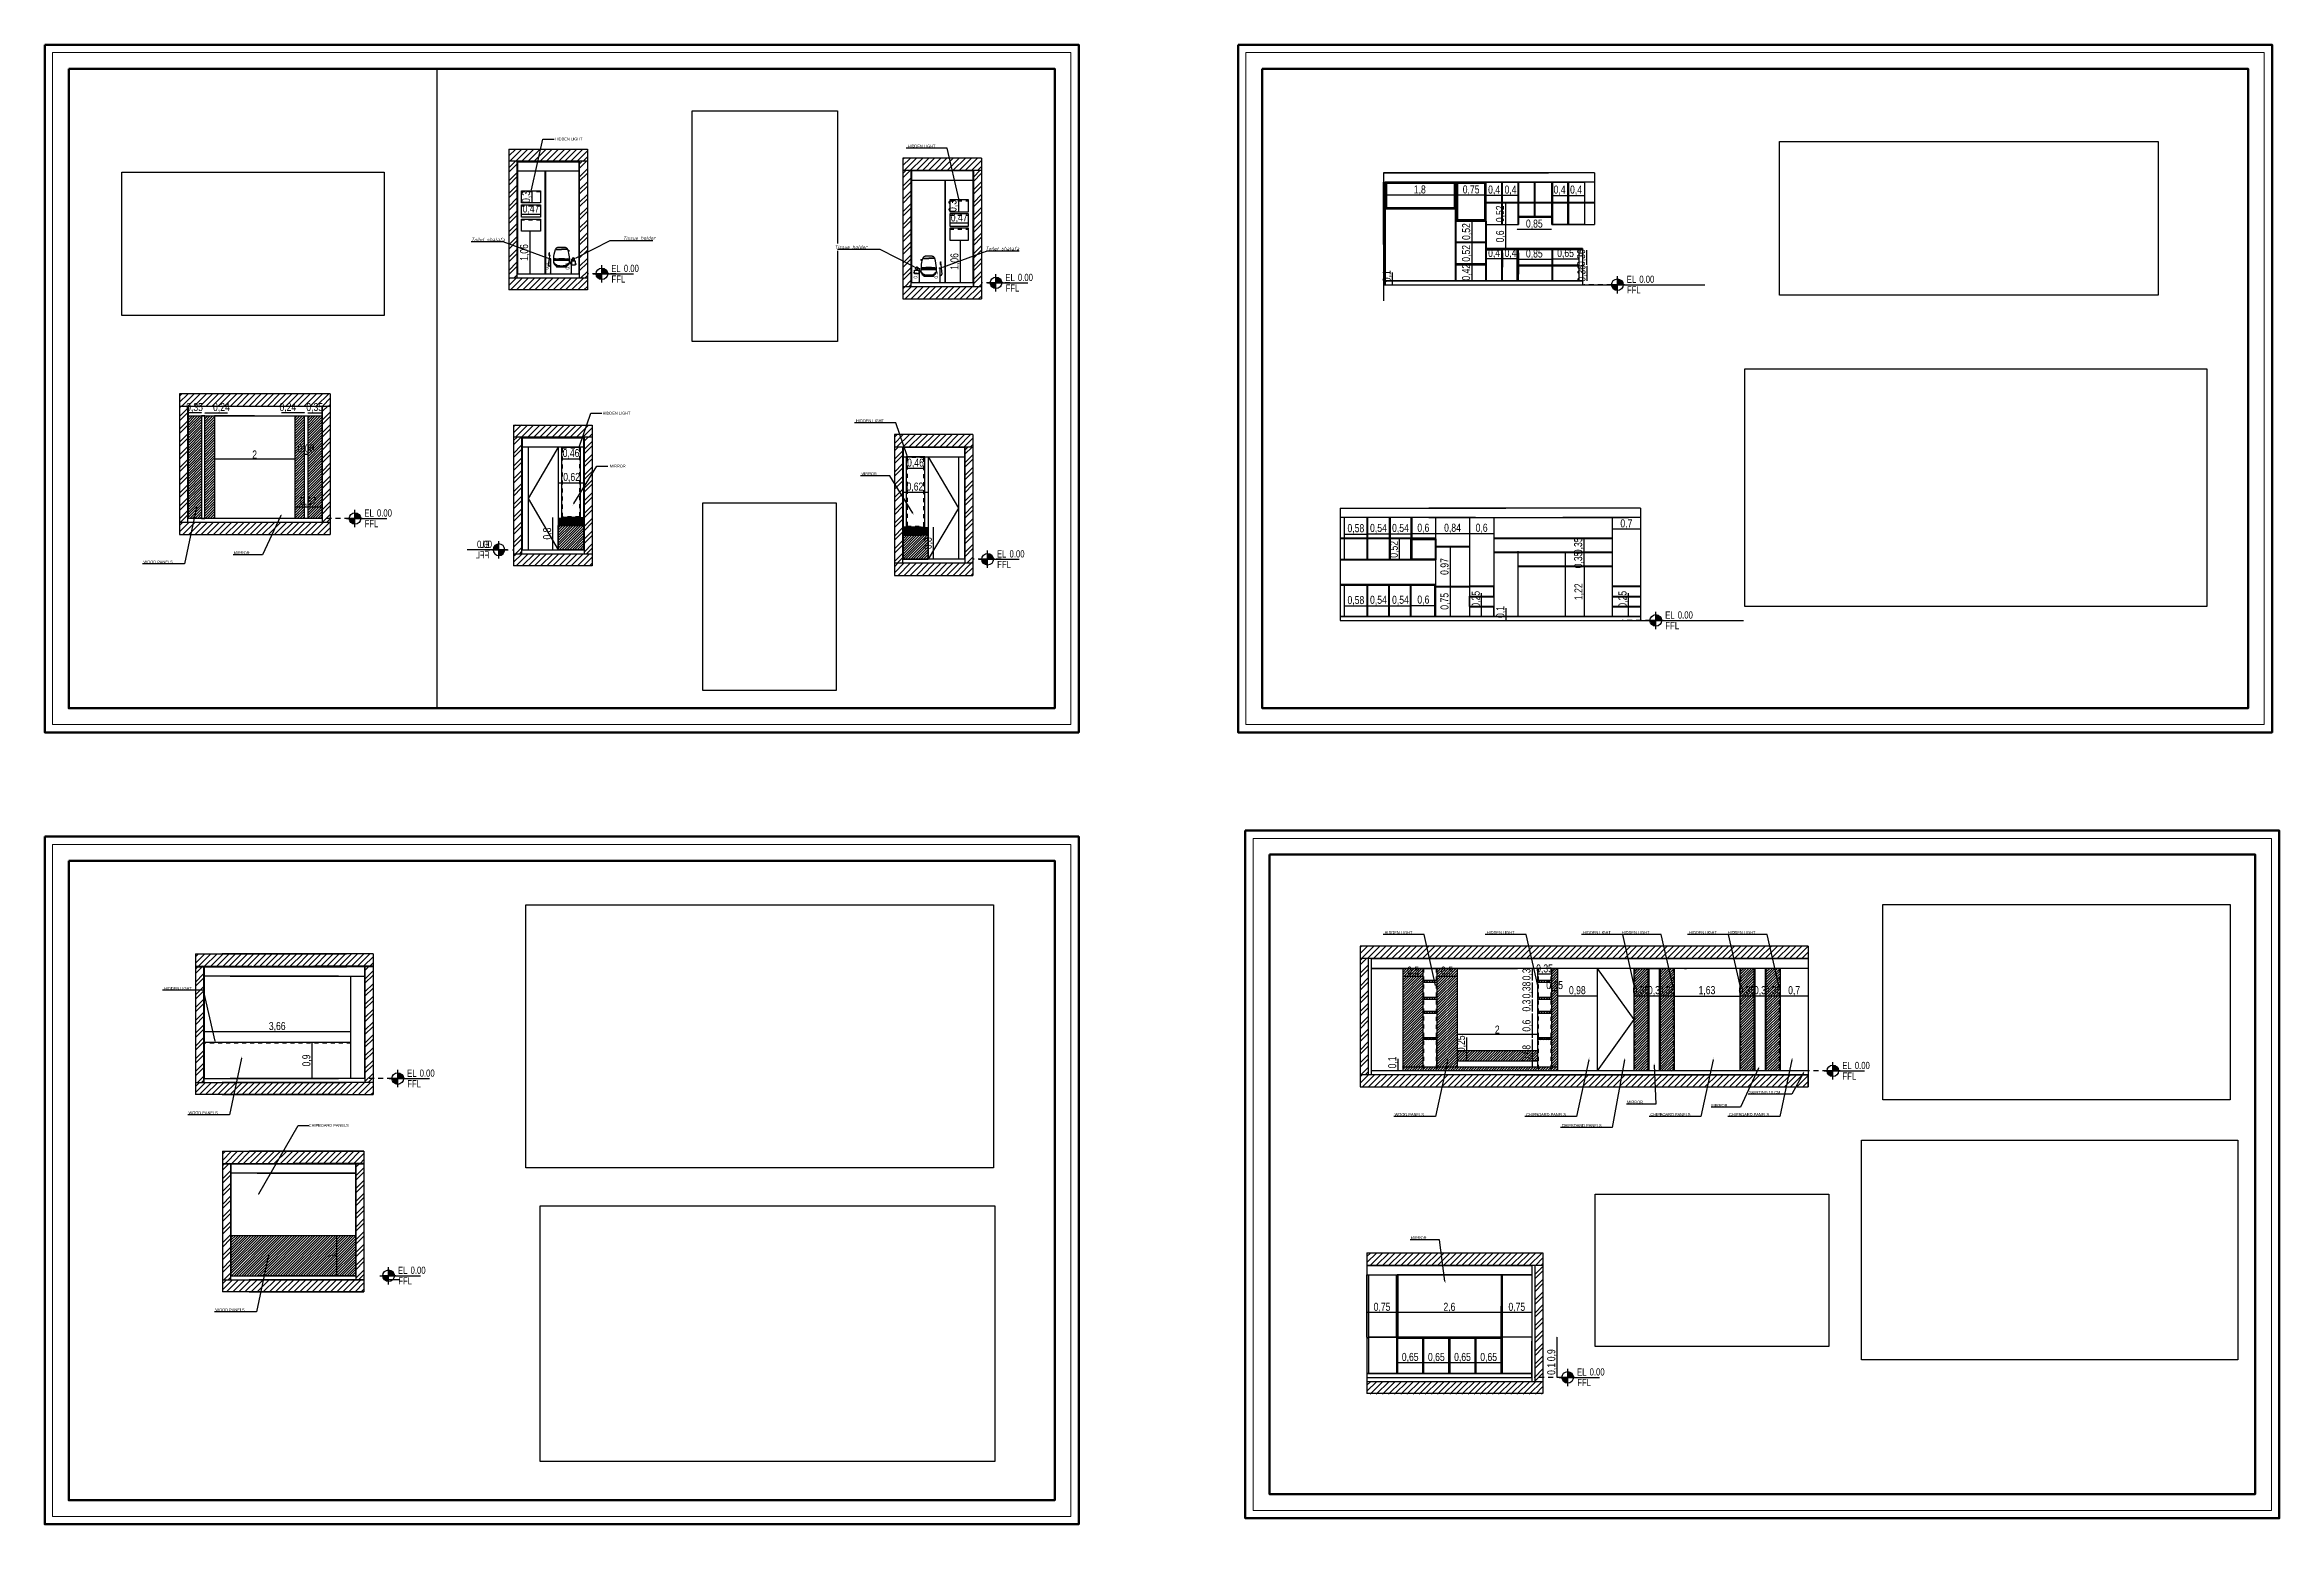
# Model space of a CAD drawing. Header units: inches. Extents: x -279 to 561, y -345 to 342.
# Drawn here: x -228.4 to -172.9, y -124.8 to -88.1 of the extents above; entities that cross this region are included whole.
import ezdxf
from ezdxf import colors
from ezdxf.entities.mleader import LeaderData, LeaderLine
from ezdxf.math import Vec2, Vec3

# ---------------------------------------------------------------- set-up
doc = ezdxf.new("R2010")
doc.units = ezdxf.units.IN
doc.header["$LTSCALE"] = 0.5
doc.header["$MEASUREMENT"] = 0
doc.header["$XCLIPFRAME"] = 2
doc.linetypes.add('HIDDEN2', pattern=[0.1875, 0.125, -0.0625])
doc.linetypes.add('MV-X3EW$0$HIDDEN', pattern=[0.375, 0.25, -0.125])
for name, color, linetype in [('A-ANNO-LEVL-100', 7, 'Continuous'), ('CADER', 7, 'Continuous'), ('col', 36, 'Continuous'), ('detail 1', 8, 'Continuous'), ('LIGHT', 2, 'Continuous'), ('model', 250, 'Continuous'), ('MV-X3EW$0$M-HVAC-SLDF', 2, 'Continuous'), ('S-DIM', 7, 'Continuous'), ('TEXT', 3, 'Continuous'), ('WAL', 7, 'Continuous'), ('WallHatch-ALCHEMY', 7, 'Continuous'), ('WATER', 50, 'Continuous'), ('WC-DET1', 15, 'Continuous'), ('WC-OUTL', 7, 'Continuous'), ('WFRAME', 6, 'Continuous')]:
    doc.layers.add(name, color=color, linetype=linetype)
doc.layers.add('G-ANNO-HLIN', color=5, linetype='Continuous', lineweight=50)
doc.styles.add('ROM', font='AGENCYR.TTF', dxfattribs={"width": 0.8})
doc.styles.get("Standard").update_dxf_attribs({"font": 'arial.ttf'})
doc.styles.add('T25-50', font='STENCIL.shx', dxfattribs={"height": 0.125})
doc.styles.add('WMF-Arial0', font='arial.ttf', dxfattribs={"width": 0.75})
doc.styles.add('Чертежный курсив', font='isocpeui.ttf')
doc.dimstyles.new('Copy(9) of ISO-25', dxfattribs={"dimtxt": 0.2, "dimasz": 0.02, "dimexe": 0.05, "dimexo": 0.05, "dimgap": 0.02, "dimtad": 1, "dimtxsty": 'ROM', "dimblk": 'ARCHTICK', "dimcen": 0.03, "dimse1": 1, "dimse2": 1, "dimclrd": 248, "dimclrt": 248, "dimadec": 0, "dimazin": 0, "dimtfac": 1, "dimtmove": 0, "dimatfit": 3, "dimldrblk": 'DOT', "dimfxl": 1, "dimarcsym": 0})
doc.dimstyles.new('Emana', dxfattribs={"dimscale": 0, "dimtxt": 0.09375, "dimasz": 0.04, "dimexe": 0, "dimexo": 0, "dimgap": 0.04, "dimtad": 1, "dimdec": 1, "dimzin": 0, "dimdsep": 46, "dimtxsty": 'WMF-Arial0', "dimblk": 'ARCHTICK', "dimcen": 1, "dimse1": 1, "dimse2": 1, "dimclrd": 7, "dimclrt": 7, "dimadec": 0, "dimazin": 0, "dimtfac": 1, "dimtdec": 1, "dimtix": 1, "dimtmove": 2, "dimatfit": 3, "dimldrblk": 'Osama', "dimfxl": 0, "dimtolj": 1, "dimtzin": 0, "dimarcsym": 0})
doc.dimstyles.get("Standard").update_dxf_attribs({"dimtxt": 0.18, "dimasz": 0.18, "dimexe": 0.18, "dimexo": 0.0625, "dimgap": 0.09, "dimtad": 0, "dimtih": 1, "dimtoh": 1, "dimzin": 0, "dimdsep": 46, "dimtxsty": 'Standard', "dimcen": 0.09, "dimadec": 0, "dimazin": 0, "dimtfac": 1, "dimtofl": 0, "dimtmove": 0, "dimatfit": 3, "dimfxl": 1, "dimtolj": 1, "dimtzin": 0, "dimarcsym": 0})
picture_1 = doc.add_image_def('image8.jpg', size_in_pixel=(3247, 1896))
picture_2 = doc.add_image_def('image9.jpg', size_in_pixel=(2142, 2050))
picture_3 = doc.add_image_def('image13.jpg', size_in_pixel=(3840, 2160))
picture_4 = doc.add_image_def('image21.jpg', size_in_pixel=(3840, 2160))
picture_5 = doc.add_image_def('image23.jpg', size_in_pixel=(3840, 2160))
picture_6 = doc.add_image_def('image10.jpg', size_in_pixel=(3840, 1077))
picture_7 = doc.add_image_def('image11.jpg', size_in_pixel=(3664, 1885))
picture_8 = doc.add_image_def('image20.jpg', size_in_pixel=(3735, 2044))
picture_9 = doc.add_image_def('image22.jpg', size_in_pixel=(1532, 2160))
picture_10 = doc.add_image_def('image24.jpg', size_in_pixel=(1362, 2160))
pattern_1 = [(45, (104.7619, -0.82419), (-0.031819805, 0.031819805), [])]
pattern_2 = [(45, (-389.48372, -96.70558), (-0.159099, 0.159099), []), (45, (-389.37766, -96.70558), (-0.159099, 0.159099), [])]
pattern_3 = [(45, (-527.78369, 68.04943), (-0.07601398, 0.07601398), [])]
pattern_4 = [(45, (-380.25714, -67.0694), (-0.159099, 0.159099), []), (45, (-380.15107, -67.0694), (-0.159099, 0.159099), [])]
pattern_5 = [(45, (-339.05693, -67.06939), (-0.07601398, 0.07601398), [])]
pattern_6 = [(45, (-380.50705, -67.0694), (-0.159099, 0.159099), []), (45, (-380.40099, -67.0694), (-0.159099, 0.159099), [])]
pattern_7 = [(45, (-545.65263, 20.3749), (-0.07601398, 0.07601398), [])]
pattern_8 = [(45, (-398.12608, -114.74392), (-0.159099, 0.159099), []), (45, (-398.02, -114.74392), (-0.159099, 0.159099), [])]
pattern_9 = [(45, (-356.92587, -114.74392), (-0.07601398, 0.07601398), [])]
pattern_10 = [(45, (-398.376, -114.74392), (-0.159099, 0.159099), []), (45, (-398.26993, -114.74392), (-0.159099, 0.159099), [])]
pattern_11 = [(45, (-10.873397, 7.481175), (-0.031819805, 0.031819805), [])]

# ---------------------------------------------------------------- blocks, each defined once
blk = doc.blocks.new('*U473')
h = blk.add_hatch(color=256)
h.dxf.hatch_style = 1
h.paths.add_polyline_path([(0, 50), (0, 0), (50, 0, 0.414214)])
h.paths.add_polyline_path([(0, 0), (-50, 0, 0.414214), (0, -50)])
for p, q in [((-75, 0), (63, 0)), ((63, 0), (-50, 0)), ((0, -75), (0, 75)), ((0, 0), (275, 0))]:
    blk.add_line(p, q)
blk.add_circle((0, 0), 50)
at = {"style": 'T25-50', "width": 0.8}
for s, p in [('EL', (81, 15)), ('FFL', (83, -76))]:
    blk.add_text(s, height=62.5, dxfattribs=at).set_placement(p)
blk.add_attdef('LEVEL', (190, 16), '', height=62.5, dxfattribs=at)
blk = doc.blocks.new('_ArchTick')
at = {"color": 0, "linetype": 'ByBlock', "const_width": 0.15}
blk.add_lwpolyline([(-0.5, -0.5), (0.5, 0.5)], dxfattribs=at)
blk = doc.blocks.new('*D672')
at = {"layer": 'Defpoints', "color": 0, "transparency": 16777216}
for p in [(-465.333, -122.71), (-465.333, -122.739), (-464.633, -122.739)]:
    blk.add_point(p, dxfattribs=at)
at = {"layer": 'WAL', "color": 248, "lineweight": -2, "transparency": 16777216}
blk.add_line((-464.633, -122.71), (-465.333, -122.71), dxfattribs=at)
at = {"layer": 'WAL', "color": 248, "lineweight": -2, "transparency": 16777216, "xscale": 0.02, "yscale": 0.02, "zscale": 0.02, "rotation": 180}
blk.add_blockref('_ArchTick', (-465.333, -122.71), dxfattribs=at)
at = {"layer": 'WAL', "color": 248, "lineweight": -2, "transparency": 16777216, "xscale": 0.02, "yscale": 0.02, "zscale": 0.02}
blk.add_blockref('_ArchTick', (-464.633, -122.71), dxfattribs=at)
at = {"layer": 'WAL', "color": 248, "transparency": 16777216, "insert": (-464.983, -122.583), "char_height": 0.2, "attachment_point": 5, "style": 'ROM'}
blk.add_mtext('0,7', dxfattribs=at)
blk = doc.blocks.new('_DOT')
at = {"color": 0, "linetype": 'ByBlock'}
blk.add_line((-0.5, 0), (-1, 0), dxfattribs=at)
at = {"color": 0, "linetype": 'ByBlock', "const_width": 0.5}
blk.add_lwpolyline([(-0.25, 0, 1), (0.25, 0, 1)], format="xyb", close=True, dxfattribs=at)
blk = doc.blocks.new('*D673')
at = {"layer": 'Defpoints', "color": 0, "transparency": 16777216}
for p in [(-465.683, -122.71), (-465.683, -122.71), (-465.333, -122.71)]:
    blk.add_point(p, dxfattribs=at)
at = {"layer": 'WAL', "color": 248, "lineweight": -2, "transparency": 16777216}
blk.add_line((-465.333, -122.71), (-465.683, -122.71), dxfattribs=at)
at = {"layer": 'WAL', "color": 248, "lineweight": -2, "transparency": 16777216, "xscale": 0.02, "yscale": 0.02, "zscale": 0.02, "rotation": 180}
blk.add_blockref('_ArchTick', (-465.683, -122.71), dxfattribs=at)
at = {"layer": 'WAL', "color": 248, "lineweight": -2, "transparency": 16777216, "xscale": 0.02, "yscale": 0.02, "zscale": 0.02}
blk.add_blockref('_ArchTick', (-465.333, -122.71), dxfattribs=at)
at = {"layer": 'WAL', "color": 248, "transparency": 16777216, "insert": (-465.508, -122.583), "char_height": 0.2, "attachment_point": 5, "style": 'ROM'}
blk.add_mtext('0,35', dxfattribs=at)
blk = doc.blocks.new('*D674')
at = {"layer": 'Defpoints', "color": 0, "transparency": 16777216}
for p in [(-465.983, -122.71), (-465.983, -122.71), (-465.683, -122.71)]:
    blk.add_point(p, dxfattribs=at)
at = {"layer": 'WAL', "color": 248, "lineweight": -2, "transparency": 16777216}
blk.add_line((-465.683, -122.71), (-465.983, -122.71), dxfattribs=at)
at = {"layer": 'WAL', "color": 248, "lineweight": -2, "transparency": 16777216, "xscale": 0.02, "yscale": 0.02, "zscale": 0.02, "rotation": 180}
blk.add_blockref('_ArchTick', (-465.983, -122.71), dxfattribs=at)
at = {"layer": 'WAL', "color": 248, "lineweight": -2, "transparency": 16777216, "xscale": 0.02, "yscale": 0.02, "zscale": 0.02}
blk.add_blockref('_ArchTick', (-465.683, -122.71), dxfattribs=at)
at = {"layer": 'WAL', "color": 248, "transparency": 16777216, "insert": (-465.833, -122.583), "char_height": 0.2, "attachment_point": 5, "style": 'ROM'}
blk.add_mtext('0,3', dxfattribs=at)
blk = doc.blocks.new('*D666')
at = {"layer": 'Defpoints', "color": 0, "transparency": 16777216}
for p in [(-466.333, -122.71), (-466.333, -122.71), (-465.983, -122.71)]:
    blk.add_point(p, dxfattribs=at)
at = {"layer": 'WAL', "color": 248, "lineweight": -2, "transparency": 16777216}
blk.add_line((-465.983, -122.71), (-466.333, -122.71), dxfattribs=at)
at = {"layer": 'WAL', "color": 248, "lineweight": -2, "transparency": 16777216, "xscale": 0.02, "yscale": 0.02, "zscale": 0.02, "rotation": 180}
blk.add_blockref('_ArchTick', (-466.333, -122.71), dxfattribs=at)
at = {"layer": 'WAL', "color": 248, "lineweight": -2, "transparency": 16777216, "xscale": 0.02, "yscale": 0.02, "zscale": 0.02}
blk.add_blockref('_ArchTick', (-465.983, -122.71), dxfattribs=at)
at = {"layer": 'WAL', "color": 248, "transparency": 16777216, "insert": (-466.158, -122.583), "char_height": 0.2, "attachment_point": 5, "style": 'ROM'}
blk.add_mtext('0,35', dxfattribs=at)
blk = doc.blocks.new('*D667')
at = {"layer": 'Defpoints', "color": 0, "transparency": 16777216}
for p in [(-468.617, -122.71), (-468.617, -122.71), (-468.317, -122.71)]:
    blk.add_point(p, dxfattribs=at)
at = {"layer": 'WAL', "color": 248, "lineweight": -2, "transparency": 16777216}
blk.add_line((-468.317, -122.71), (-468.617, -122.71), dxfattribs=at)
at = {"layer": 'WAL', "color": 248, "lineweight": -2, "transparency": 16777216, "xscale": 0.02, "yscale": 0.02, "zscale": 0.02, "rotation": 180}
blk.add_blockref('_ArchTick', (-468.617, -122.71), dxfattribs=at)
at = {"layer": 'WAL', "color": 248, "lineweight": -2, "transparency": 16777216, "xscale": 0.02, "yscale": 0.02, "zscale": 0.02}
blk.add_blockref('_ArchTick', (-468.317, -122.71), dxfattribs=at)
at = {"layer": 'WAL', "color": 248, "transparency": 16777216, "insert": (-468.467, -122.583), "char_height": 0.2, "attachment_point": 5, "style": 'ROM'}
blk.add_mtext('0,3', dxfattribs=at)
blk = doc.blocks.new('*D668')
at = {"layer": 'Defpoints', "color": 0, "transparency": 16777216}
for p in [(-468.967, -122.71), (-468.967, -122.71), (-468.617, -122.71)]:
    blk.add_point(p, dxfattribs=at)
at = {"layer": 'WAL', "color": 248, "lineweight": -2, "transparency": 16777216}
blk.add_line((-468.617, -122.71), (-468.967, -122.71), dxfattribs=at)
at = {"layer": 'WAL', "color": 248, "lineweight": -2, "transparency": 16777216, "xscale": 0.02, "yscale": 0.02, "zscale": 0.02, "rotation": 180}
blk.add_blockref('_ArchTick', (-468.967, -122.71), dxfattribs=at)
at = {"layer": 'WAL', "color": 248, "lineweight": -2, "transparency": 16777216, "xscale": 0.02, "yscale": 0.02, "zscale": 0.02}
blk.add_blockref('_ArchTick', (-468.617, -122.71), dxfattribs=at)
at = {"layer": 'WAL', "color": 248, "transparency": 16777216, "insert": (-468.792, -122.583), "char_height": 0.2, "attachment_point": 5, "style": 'ROM'}
blk.add_mtext('0,35', dxfattribs=at)
blk = doc.blocks.new('*D669')
at = {"layer": 'Defpoints', "color": 0, "transparency": 16777216}
for p in [(-468.317, -122.71), (-468.317, -122.71), (-467.967, -122.71)]:
    blk.add_point(p, dxfattribs=at)
at = {"layer": 'WAL', "color": 248, "lineweight": -2, "transparency": 16777216}
blk.add_line((-467.967, -122.71), (-468.317, -122.71), dxfattribs=at)
at = {"layer": 'WAL', "color": 248, "lineweight": -2, "transparency": 16777216, "xscale": 0.02, "yscale": 0.02, "zscale": 0.02, "rotation": 180}
blk.add_blockref('_ArchTick', (-468.317, -122.71), dxfattribs=at)
at = {"layer": 'WAL', "color": 248, "lineweight": -2, "transparency": 16777216, "xscale": 0.02, "yscale": 0.02, "zscale": 0.02}
blk.add_blockref('_ArchTick', (-467.967, -122.71), dxfattribs=at)
at = {"layer": 'WAL', "color": 248, "transparency": 16777216, "insert": (-468.142, -122.583), "char_height": 0.2, "attachment_point": 5, "style": 'ROM'}
blk.add_mtext('0,35', dxfattribs=at)
blk = doc.blocks.new('*D671')
at = {"layer": 'Defpoints', "color": 0, "transparency": 16777216}
for p in [(-467.967, -122.71), (-466.333, -122.71), (-466.333, -122.71)]:
    blk.add_point(p, dxfattribs=at)
at = {"layer": 'WAL', "color": 248, "lineweight": -2, "transparency": 16777216}
blk.add_line((-467.967, -122.71), (-466.333, -122.71), dxfattribs=at)
at = {"layer": 'WAL', "color": 248, "lineweight": -2, "transparency": 16777216, "xscale": 0.02, "yscale": 0.02, "zscale": 0.02, "rotation": 180}
blk.add_blockref('_ArchTick', (-467.967, -122.71), dxfattribs=at)
at = {"layer": 'WAL', "color": 248, "lineweight": -2, "transparency": 16777216, "xscale": 0.02, "yscale": 0.02, "zscale": 0.02}
blk.add_blockref('_ArchTick', (-466.333, -122.71), dxfattribs=at)
at = {"layer": 'WAL', "color": 248, "transparency": 16777216, "insert": (-467.15, -122.583), "char_height": 0.2, "attachment_point": 5, "style": 'ROM'}
blk.add_mtext('1,63', dxfattribs=at)
blk = doc.blocks.new('*D681')
at = {"layer": 'Defpoints', "color": 0, "transparency": 16777216}
for p in [(-470.862, -122.71), (-470.862, -122.71), (-469.882, -122.71)]:
    blk.add_point(p, dxfattribs=at)
at = {"layer": 'WAL', "color": 248, "lineweight": -2, "transparency": 16777216}
blk.add_line((-469.882, -122.71), (-470.862, -122.71), dxfattribs=at)
at = {"layer": 'WAL', "color": 248, "lineweight": -2, "transparency": 16777216, "xscale": 0.02, "yscale": 0.02, "zscale": 0.02, "rotation": 180}
blk.add_blockref('_ArchTick', (-470.862, -122.71), dxfattribs=at)
at = {"layer": 'WAL', "color": 248, "lineweight": -2, "transparency": 16777216, "xscale": 0.02, "yscale": 0.02, "zscale": 0.02}
blk.add_blockref('_ArchTick', (-469.882, -122.71), dxfattribs=at)
at = {"layer": 'WAL', "color": 248, "transparency": 16777216, "insert": (-470.372, -122.583), "char_height": 0.2, "attachment_point": 5, "style": 'ROM'}
blk.add_mtext('0,98', dxfattribs=at)
blk = doc.blocks.new('*D682')
at = {"layer": 'Defpoints', "color": 0, "transparency": 16777216}
for p in [(-471.012, -122.583), (-471.012, -122.71), (-470.862, -122.71)]:
    blk.add_point(p, dxfattribs=at)
at = {"layer": 'WAL', "color": 248, "lineweight": -2, "transparency": 16777216}
blk.add_line((-470.862, -122.583), (-471.012, -122.583), dxfattribs=at)
at = {"layer": 'WAL', "color": 248, "lineweight": -2, "transparency": 16777216, "xscale": 0.02, "yscale": 0.02, "zscale": 0.02, "rotation": 180}
blk.add_blockref('_ArchTick', (-471.012, -122.583), dxfattribs=at)
at = {"layer": 'WAL', "color": 248, "lineweight": -2, "transparency": 16777216, "xscale": 0.02, "yscale": 0.02, "zscale": 0.02}
blk.add_blockref('_ArchTick', (-470.862, -122.583), dxfattribs=at)
at = {"layer": 'WAL', "color": 248, "transparency": 16777216, "insert": (-470.937, -122.456), "char_height": 0.2, "attachment_point": 5, "style": 'ROM'}
blk.add_mtext('0,15', dxfattribs=at)
blk = doc.blocks.new('*D683')
at = {"layer": 'Defpoints', "color": 0, "transparency": 16777216}
for p in [(-471.362, -122.106), (-471.362, -122.17), (-471.012, -122.106)]:
    blk.add_point(p, dxfattribs=at)
at = {"layer": 'WAL', "color": 248, "lineweight": -2, "transparency": 16777216}
blk.add_line((-471.012, -122.17), (-471.362, -122.17), dxfattribs=at)
at = {"layer": 'WAL', "color": 248, "lineweight": -2, "transparency": 16777216, "xscale": 0.02, "yscale": 0.02, "zscale": 0.02, "rotation": 180}
blk.add_blockref('_ArchTick', (-471.362, -122.17), dxfattribs=at)
at = {"layer": 'WAL', "color": 248, "lineweight": -2, "transparency": 16777216, "xscale": 0.02, "yscale": 0.02, "zscale": 0.02}
blk.add_blockref('_ArchTick', (-471.012, -122.17), dxfattribs=at)
at = {"layer": 'WAL', "color": 248, "transparency": 16777216, "insert": (-471.187, -122.043), "char_height": 0.2, "attachment_point": 5, "style": 'ROM'}
blk.add_mtext('0,35', dxfattribs=at)
blk = doc.blocks.new('*D676')
at = {"layer": 'Defpoints', "color": 0, "transparency": 16777216}
for p in [(-471.21, -122.023), (-471.491, -122.323), (-471.21, -122.323)]:
    blk.add_point(p, dxfattribs=at)
at = {"layer": 'WAL', "color": 248, "lineweight": -2, "transparency": 16777216}
blk.add_line((-471.491, -122.023), (-471.491, -122.323), dxfattribs=at)
at = {"layer": 'WAL', "color": 248, "lineweight": -2, "transparency": 16777216, "xscale": 0.02, "yscale": 0.02, "zscale": 0.02}
for p, rotation in [((-471.491, -122.023), 90), ((-471.491, -122.323), 270)]:
    blk.add_blockref('_ArchTick', p, dxfattribs=dict(at, rotation=rotation))
at = {"layer": 'WAL', "color": 248, "transparency": 16777216, "insert": (-471.618, -122.173), "char_height": 0.2, "attachment_point": 5, "rotation": 90, "style": 'ROM'}
blk.add_mtext('0,3', dxfattribs=at)
blk = doc.blocks.new('*D677')
at = {"layer": 'Defpoints', "color": 0, "transparency": 16777216}
for p in [(-471.187, -122.372), (-471.491, -122.75), (-471.187, -122.75)]:
    blk.add_point(p, dxfattribs=at)
at = {"layer": 'WAL', "color": 248, "lineweight": -2, "transparency": 16777216}
blk.add_line((-471.491, -122.372), (-471.491, -122.75), dxfattribs=at)
at = {"layer": 'WAL', "color": 248, "lineweight": -2, "transparency": 16777216, "xscale": 0.02, "yscale": 0.02, "zscale": 0.02}
for p, rotation in [((-471.491, -122.372), 90), ((-471.491, -122.75), 270)]:
    blk.add_blockref('_ArchTick', p, dxfattribs=dict(at, rotation=rotation))
at = {"layer": 'WAL', "color": 248, "transparency": 16777216, "insert": (-471.618, -122.561), "char_height": 0.2, "attachment_point": 5, "rotation": 90, "style": 'ROM'}
blk.add_mtext('0,38', dxfattribs=at)
blk = doc.blocks.new('*D678')
at = {"layer": 'Defpoints', "color": 0, "transparency": 16777216}
for p in [(-471.491, -123.098), (-471.278, -122.798), (-471.278, -123.098)]:
    blk.add_point(p, dxfattribs=at)
at = {"layer": 'WAL', "color": 248, "lineweight": -2, "transparency": 16777216}
blk.add_line((-471.491, -122.798), (-471.491, -123.098), dxfattribs=at)
at = {"layer": 'WAL', "color": 248, "lineweight": -2, "transparency": 16777216, "xscale": 0.02, "yscale": 0.02, "zscale": 0.02}
for p, rotation in [((-471.491, -122.798), 90), ((-471.491, -123.098), 270)]:
    blk.add_blockref('_ArchTick', p, dxfattribs=dict(at, rotation=rotation))
at = {"layer": 'WAL', "color": 248, "transparency": 16777216, "insert": (-471.618, -122.948), "char_height": 0.2, "attachment_point": 5, "rotation": 90, "style": 'ROM'}
blk.add_mtext('0,3', dxfattribs=at)
blk = doc.blocks.new('*D679')
at = {"layer": 'Defpoints', "color": 0, "transparency": 16777216}
for p in [(-471.231, -123.147), (-471.491, -123.747), (-471.231, -123.747)]:
    blk.add_point(p, dxfattribs=at)
at = {"layer": 'WAL', "color": 248, "lineweight": -2, "transparency": 16777216}
blk.add_line((-471.491, -123.147), (-471.491, -123.747), dxfattribs=at)
at = {"layer": 'WAL', "color": 248, "lineweight": -2, "transparency": 16777216, "xscale": 0.02, "yscale": 0.02, "zscale": 0.02}
for p, rotation in [((-471.491, -123.147), 90), ((-471.491, -123.747), 270)]:
    blk.add_blockref('_ArchTick', p, dxfattribs=dict(at, rotation=rotation))
at = {"layer": 'WAL', "color": 248, "transparency": 16777216, "insert": (-471.618, -123.447), "char_height": 0.2, "attachment_point": 5, "rotation": 90, "style": 'ROM'}
blk.add_mtext('0,6', dxfattribs=at)
blk = doc.blocks.new('*D680')
at = {"layer": 'Defpoints', "color": 0, "transparency": 16777216}
for p in [(-471.187, -123.795), (-471.491, -124.472), (-471.187, -124.472)]:
    blk.add_point(p, dxfattribs=at)
at = {"layer": 'WAL', "color": 248, "lineweight": -2, "transparency": 16777216}
blk.add_line((-471.491, -123.795), (-471.491, -124.472), dxfattribs=at)
at = {"layer": 'WAL', "color": 248, "lineweight": -2, "transparency": 16777216, "xscale": 0.02, "yscale": 0.02, "zscale": 0.02}
for p, rotation in [((-471.491, -123.795), 90), ((-471.491, -124.472), 270)]:
    blk.add_blockref('_ArchTick', p, dxfattribs=dict(at, rotation=rotation))
at = {"layer": 'WAL', "color": 248, "transparency": 16777216, "insert": (-471.618, -124.133), "char_height": 0.2, "attachment_point": 5, "rotation": 90, "style": 'ROM'}
blk.add_mtext('0,68', dxfattribs=at)
blk = doc.blocks.new('*D684')
at = {"layer": 'Defpoints', "color": 0, "transparency": 16777216}
for p in [(-473.362, -123.147), (-471.362, -123.147), (-473.362, -123.665)]:
    blk.add_point(p, dxfattribs=at)
at = {"layer": 'WAL', "color": 248, "lineweight": -2, "transparency": 16777216}
blk.add_line((-471.362, -123.665), (-473.362, -123.665), dxfattribs=at)
at = {"layer": 'WAL', "color": 248, "lineweight": -2, "transparency": 16777216, "xscale": 0.02, "yscale": 0.02, "zscale": 0.02, "rotation": 180}
blk.add_blockref('_ArchTick', (-473.362, -123.665), dxfattribs=at)
at = {"layer": 'WAL', "color": 248, "lineweight": -2, "transparency": 16777216, "xscale": 0.02, "yscale": 0.02, "zscale": 0.02}
blk.add_blockref('_ArchTick', (-471.362, -123.665), dxfattribs=at)
at = {"layer": 'WAL', "color": 248, "transparency": 16777216, "insert": (-472.362, -123.545), "char_height": 0.2, "attachment_point": 5, "style": 'ROM'}
blk.add_mtext('2', dxfattribs=at)
blk = doc.blocks.new('*D685')
at = {"layer": 'Defpoints', "color": 0, "transparency": 16777216}
for p in [(-473.118, -124.322), (-473.007, -124.072), (-473.007, -124.322)]:
    blk.add_point(p, dxfattribs=at)
at = {"layer": 'WAL', "color": 248, "lineweight": -2, "transparency": 16777216}
for p, q in [((-473.118, -124.072), (-473.118, -123.743)), ((-473.118, -124.322), (-473.118, -124.072))]:
    blk.add_line(p, q, dxfattribs=at)
at = {"layer": 'WAL', "color": 248, "lineweight": -2, "transparency": 16777216, "xscale": 0.02, "yscale": 0.02, "zscale": 0.02}
for p, rotation in [((-473.118, -124.072), 90), ((-473.118, -124.322), 270)]:
    blk.add_blockref('_ArchTick', p, dxfattribs=dict(at, rotation=rotation))
at = {"layer": 'WAL', "color": 248, "transparency": 16777216, "insert": (-473.245, -123.898), "char_height": 0.2, "attachment_point": 5, "rotation": 90, "style": 'ROM'}
blk.add_mtext('0,25', dxfattribs=at)
blk = doc.blocks.new('*D686')
at = {"layer": 'Defpoints', "color": 0, "transparency": 16777216}
for p in [(-473.862, -122.144), (-473.362, -122.144), (-473.862, -122.223)]:
    blk.add_point(p, dxfattribs=at)
at = {"layer": 'WAL', "color": 248, "lineweight": -2, "transparency": 16777216}
blk.add_line((-473.362, -122.223), (-473.862, -122.223), dxfattribs=at)
at = {"layer": 'WAL', "color": 248, "lineweight": -2, "transparency": 16777216, "xscale": 0.02, "yscale": 0.02, "zscale": 0.02, "rotation": 180}
blk.add_blockref('_ArchTick', (-473.862, -122.223), dxfattribs=at)
at = {"layer": 'WAL', "color": 248, "lineweight": -2, "transparency": 16777216, "xscale": 0.02, "yscale": 0.02, "zscale": 0.02}
blk.add_blockref('_ArchTick', (-473.362, -122.223), dxfattribs=at)
at = {"layer": 'WAL', "color": 248, "transparency": 16777216, "insert": (-473.612, -122.096), "char_height": 0.2, "attachment_point": 5, "style": 'ROM'}
blk.add_mtext('0,5', dxfattribs=at)
blk = doc.blocks.new('*D670')
at = {"layer": 'Defpoints', "color": 0, "transparency": 16777216}
for p in [(-474.702, -122.144), (-474.202, -122.144), (-474.702, -122.223)]:
    blk.add_point(p, dxfattribs=at)
at = {"layer": 'WAL', "color": 248, "lineweight": -2, "transparency": 16777216}
blk.add_line((-474.202, -122.223), (-474.702, -122.223), dxfattribs=at)
at = {"layer": 'WAL', "color": 248, "lineweight": -2, "transparency": 16777216, "xscale": 0.02, "yscale": 0.02, "zscale": 0.02, "rotation": 180}
blk.add_blockref('_ArchTick', (-474.702, -122.223), dxfattribs=at)
at = {"layer": 'WAL', "color": 248, "lineweight": -2, "transparency": 16777216, "xscale": 0.02, "yscale": 0.02, "zscale": 0.02}
blk.add_blockref('_ArchTick', (-474.202, -122.223), dxfattribs=at)
at = {"layer": 'WAL', "color": 248, "transparency": 16777216, "insert": (-474.452, -122.096), "char_height": 0.2, "attachment_point": 5, "style": 'ROM'}
blk.add_mtext('0,5', dxfattribs=at)
blk = doc.blocks.new('*D675')
at = {"layer": 'Defpoints', "color": 0, "transparency": 16777216}
for p in [(-474.828, -124.472), (-474.712, -124.472), (-474.712, -124.572)]:
    blk.add_point(p, dxfattribs=at)
at = {"layer": 'WAL', "color": 248, "lineweight": -2, "transparency": 16777216}
for p, q in [((-474.828, -124.472), (-474.828, -124.27)), ((-474.828, -124.572), (-474.828, -124.472))]:
    blk.add_line(p, q, dxfattribs=at)
at = {"layer": 'WAL', "color": 248, "lineweight": -2, "transparency": 16777216, "xscale": 0.02, "yscale": 0.02, "zscale": 0.02}
for p, rotation in [((-474.828, -124.472), 90), ((-474.828, -124.572), 270)]:
    blk.add_blockref('_ArchTick', p, dxfattribs=dict(at, rotation=rotation))
at = {"layer": 'WAL', "color": 248, "transparency": 16777216, "insert": (-474.955, -124.361), "char_height": 0.2, "attachment_point": 5, "rotation": 90, "style": 'ROM'}
blk.add_mtext('0,1', dxfattribs=at)
blk = doc.blocks.new('*D693')
at = {"layer": 'Defpoints', "color": 0, "transparency": 16777216}
for p in [(-486.128, -127.408), (-486.128, -127.508), (-485.173, -127.408)]:
    blk.add_point(p, dxfattribs=at)
at = {"layer": 'WAL', "color": 248, "lineweight": -2, "transparency": 16777216}
for p, q in [((-485.173, -127.408), (-485.173, -127.207)), ((-485.173, -127.508), (-485.173, -127.408))]:
    blk.add_line(p, q, dxfattribs=at)
at = {"layer": 'WAL', "color": 248, "lineweight": -2, "transparency": 16777216, "xscale": 0.02, "yscale": 0.02, "zscale": 0.02}
for p, rotation in [((-485.173, -127.408), 90), ((-485.173, -127.508), 270)]:
    blk.add_blockref('_ArchTick', p, dxfattribs=dict(at, rotation=rotation))
at = {"layer": 'WAL', "color": 248, "transparency": 16777216, "insert": (-485.3, -127.298), "char_height": 0.2, "attachment_point": 5, "rotation": 90, "style": 'ROM'}
blk.add_mtext('0,1', dxfattribs=at)
blk = doc.blocks.new('*D694')
at = {"layer": 'Defpoints', "color": 0, "transparency": 16777216}
for p in [(-485.808, -126.508), (-485.173, -126.508), (-485.394, -127.408)]:
    blk.add_point(p, dxfattribs=at)
at = {"layer": 'WAL', "color": 248, "lineweight": -2, "transparency": 16777216}
blk.add_line((-485.173, -127.408), (-485.173, -126.508), dxfattribs=at)
at = {"layer": 'WAL', "color": 248, "lineweight": -2, "transparency": 16777216, "xscale": 0.02, "yscale": 0.02, "zscale": 0.02}
for p, rotation in [((-485.173, -126.508), 90), ((-485.173, -127.408), 270)]:
    blk.add_blockref('_ArchTick', p, dxfattribs=dict(at, rotation=rotation))
at = {"layer": 'WAL', "color": 248, "transparency": 16777216, "insert": (-485.3, -126.958), "char_height": 0.2, "attachment_point": 5, "rotation": 90, "style": 'ROM'}
blk.add_mtext('0,9', dxfattribs=at)
blk = doc.blocks.new('*D695')
at = {"layer": 'Defpoints', "color": 0, "transparency": 16777216}
for p in [(-486.55, -124.961), (-485.8, -124.961), (-486.55, -125.899)]:
    blk.add_point(p, dxfattribs=at)
at = {"layer": 'WAL', "color": 248, "lineweight": -2, "transparency": 16777216}
blk.add_line((-485.8, -125.899), (-486.55, -125.899), dxfattribs=at)
at = {"layer": 'WAL', "color": 248, "lineweight": -2, "transparency": 16777216, "xscale": 0.02, "yscale": 0.02, "zscale": 0.02, "rotation": 180}
blk.add_blockref('_ArchTick', (-486.55, -125.899), dxfattribs=at)
at = {"layer": 'WAL', "color": 248, "lineweight": -2, "transparency": 16777216, "xscale": 0.02, "yscale": 0.02, "zscale": 0.02}
blk.add_blockref('_ArchTick', (-485.8, -125.899), dxfattribs=at)
at = {"layer": 'WAL', "color": 248, "transparency": 16777216, "insert": (-486.175, -125.772), "char_height": 0.2, "attachment_point": 5, "style": 'ROM'}
blk.add_mtext('0,75', dxfattribs=at)
blk = doc.blocks.new('*D696')
at = {"layer": 'Defpoints', "color": 0, "transparency": 16777216}
for p in [(-489.15, -125.899), (-489.15, -125.899), (-486.55, -125.899)]:
    blk.add_point(p, dxfattribs=at)
at = {"layer": 'WAL', "color": 248, "lineweight": -2, "transparency": 16777216}
blk.add_line((-486.55, -125.899), (-489.15, -125.899), dxfattribs=at)
at = {"layer": 'WAL', "color": 248, "lineweight": -2, "transparency": 16777216, "xscale": 0.02, "yscale": 0.02, "zscale": 0.02, "rotation": 180}
blk.add_blockref('_ArchTick', (-489.15, -125.899), dxfattribs=at)
at = {"layer": 'WAL', "color": 248, "lineweight": -2, "transparency": 16777216, "xscale": 0.02, "yscale": 0.02, "zscale": 0.02}
blk.add_blockref('_ArchTick', (-486.55, -125.899), dxfattribs=at)
at = {"layer": 'WAL', "color": 248, "transparency": 16777216, "insert": (-487.85, -125.772), "char_height": 0.2, "attachment_point": 5, "style": 'ROM'}
blk.add_mtext('2,6', dxfattribs=at)
blk = doc.blocks.new('*D689')
at = {"layer": 'Defpoints', "color": 0, "transparency": 16777216}
for p in [(-489.9, -125.899), (-489.9, -125.899), (-489.15, -125.899)]:
    blk.add_point(p, dxfattribs=at)
at = {"layer": 'WAL', "color": 248, "lineweight": -2, "transparency": 16777216}
blk.add_line((-489.15, -125.899), (-489.9, -125.899), dxfattribs=at)
at = {"layer": 'WAL', "color": 248, "lineweight": -2, "transparency": 16777216, "xscale": 0.02, "yscale": 0.02, "zscale": 0.02, "rotation": 180}
blk.add_blockref('_ArchTick', (-489.9, -125.899), dxfattribs=at)
at = {"layer": 'WAL', "color": 248, "lineweight": -2, "transparency": 16777216, "xscale": 0.02, "yscale": 0.02, "zscale": 0.02}
blk.add_blockref('_ArchTick', (-489.15, -125.899), dxfattribs=at)
at = {"layer": 'WAL', "color": 248, "transparency": 16777216, "insert": (-489.525, -125.772), "char_height": 0.2, "attachment_point": 5, "style": 'ROM'}
blk.add_mtext('0,75', dxfattribs=at)
blk = doc.blocks.new('*D690')
at = {"layer": 'Defpoints', "color": 0, "transparency": 16777216}
for p in [(-487.2, -127.146), (-487.2, -127.146), (-486.55, -127.146)]:
    blk.add_point(p, dxfattribs=at)
at = {"layer": 'WAL', "color": 248, "lineweight": -2, "transparency": 16777216}
blk.add_line((-486.55, -127.146), (-487.2, -127.146), dxfattribs=at)
at = {"layer": 'WAL', "color": 248, "lineweight": -2, "transparency": 16777216, "xscale": 0.02, "yscale": 0.02, "zscale": 0.02, "rotation": 180}
blk.add_blockref('_ArchTick', (-487.2, -127.146), dxfattribs=at)
at = {"layer": 'WAL', "color": 248, "lineweight": -2, "transparency": 16777216, "xscale": 0.02, "yscale": 0.02, "zscale": 0.02}
blk.add_blockref('_ArchTick', (-486.55, -127.146), dxfattribs=at)
at = {"layer": 'WAL', "color": 248, "transparency": 16777216, "insert": (-486.875, -127.019), "char_height": 0.2, "attachment_point": 5, "style": 'ROM'}
blk.add_mtext('0,65', dxfattribs=at)
blk = doc.blocks.new('*D691')
at = {"layer": 'Defpoints', "color": 0, "transparency": 16777216}
for p in [(-487.85, -126.976), (-487.85, -127.146), (-487.2, -127.146)]:
    blk.add_point(p, dxfattribs=at)
at = {"layer": 'WAL', "color": 248, "lineweight": -2, "transparency": 16777216}
blk.add_line((-487.2, -127.146), (-487.85, -127.146), dxfattribs=at)
at = {"layer": 'WAL', "color": 248, "lineweight": -2, "transparency": 16777216, "xscale": 0.02, "yscale": 0.02, "zscale": 0.02, "rotation": 180}
blk.add_blockref('_ArchTick', (-487.85, -127.146), dxfattribs=at)
at = {"layer": 'WAL', "color": 248, "lineweight": -2, "transparency": 16777216, "xscale": 0.02, "yscale": 0.02, "zscale": 0.02}
blk.add_blockref('_ArchTick', (-487.2, -127.146), dxfattribs=at)
at = {"layer": 'WAL', "color": 248, "transparency": 16777216, "insert": (-487.525, -127.019), "char_height": 0.2, "attachment_point": 5, "style": 'ROM'}
blk.add_mtext('0,65', dxfattribs=at)
blk = doc.blocks.new('*D692')
at = {"layer": 'Defpoints', "color": 0, "transparency": 16777216}
for p in [(-489.15, -127.035), (-489.15, -127.146), (-488.5, -127.035)]:
    blk.add_point(p, dxfattribs=at)
at = {"layer": 'WAL', "color": 248, "lineweight": -2, "transparency": 16777216}
blk.add_line((-488.5, -127.146), (-489.15, -127.146), dxfattribs=at)
at = {"layer": 'WAL', "color": 248, "lineweight": -2, "transparency": 16777216, "xscale": 0.02, "yscale": 0.02, "zscale": 0.02, "rotation": 180}
blk.add_blockref('_ArchTick', (-489.15, -127.146), dxfattribs=at)
at = {"layer": 'WAL', "color": 248, "lineweight": -2, "transparency": 16777216, "xscale": 0.02, "yscale": 0.02, "zscale": 0.02}
blk.add_blockref('_ArchTick', (-488.5, -127.146), dxfattribs=at)
at = {"layer": 'WAL', "color": 248, "transparency": 16777216, "insert": (-488.825, -127.019), "char_height": 0.2, "attachment_point": 5, "style": 'ROM'}
blk.add_mtext('0,65', dxfattribs=at)
blk = doc.blocks.new('*D688')
at = {"layer": 'Defpoints', "color": 0, "transparency": 16777216}
for p in [(-488.5, -126.976), (-488.5, -127.146), (-487.85, -127.146)]:
    blk.add_point(p, dxfattribs=at)
at = {"layer": 'WAL', "color": 248, "lineweight": -2, "transparency": 16777216}
blk.add_line((-487.85, -127.146), (-488.5, -127.146), dxfattribs=at)
at = {"layer": 'WAL', "color": 248, "lineweight": -2, "transparency": 16777216, "xscale": 0.02, "yscale": 0.02, "zscale": 0.02, "rotation": 180}
blk.add_blockref('_ArchTick', (-488.5, -127.146), dxfattribs=at)
at = {"layer": 'WAL', "color": 248, "lineweight": -2, "transparency": 16777216, "xscale": 0.02, "yscale": 0.02, "zscale": 0.02}
blk.add_blockref('_ArchTick', (-487.85, -127.146), dxfattribs=at)
at = {"layer": 'WAL', "color": 248, "transparency": 16777216, "insert": (-488.175, -127.019), "char_height": 0.2, "attachment_point": 5, "style": 'ROM'}
blk.add_mtext('0,65', dxfattribs=at)
blk = doc.blocks.new('*D759')
at = {"layer": 'Defpoints', "color": 0, "transparency": 16777216}
for p in [(-448.912, -124.922), (-448.894, -124.922), (-448.894, -125.822)]:
    blk.add_point(p, dxfattribs=at)
at = {"layer": 'WAL', "color": 248, "lineweight": -2, "transparency": 16777216}
blk.add_line((-448.912, -125.822), (-448.912, -124.922), dxfattribs=at)
at = {"layer": 'WAL', "color": 248, "lineweight": -2, "transparency": 16777216, "xscale": 0.02, "yscale": 0.02, "zscale": 0.02}
for p, rotation in [((-448.912, -124.922), 90), ((-448.912, -125.822), 270)]:
    blk.add_blockref('_ArchTick', p, dxfattribs=dict(at, rotation=rotation))
at = {"layer": 'WAL', "color": 248, "transparency": 16777216, "insert": (-449.039, -125.372), "char_height": 0.2, "attachment_point": 5, "rotation": 90, "style": 'ROM'}
blk.add_mtext('0,9', dxfattribs=at)
blk = doc.blocks.new('*D758')
at = {"layer": 'Defpoints', "color": 0, "transparency": 16777216}
for p in [(-451.611, -124.302), (-447.952, -124.302), (-451.611, -124.661)]:
    blk.add_point(p, dxfattribs=at)
at = {"layer": 'WAL', "color": 248, "lineweight": -2, "transparency": 16777216}
blk.add_line((-447.952, -124.661), (-451.611, -124.661), dxfattribs=at)
at = {"layer": 'WAL', "color": 248, "lineweight": -2, "transparency": 16777216, "xscale": 0.02, "yscale": 0.02, "zscale": 0.02, "rotation": 180}
blk.add_blockref('_ArchTick', (-451.611, -124.661), dxfattribs=at)
at = {"layer": 'WAL', "color": 248, "lineweight": -2, "transparency": 16777216, "xscale": 0.02, "yscale": 0.02, "zscale": 0.02}
blk.add_blockref('_ArchTick', (-447.952, -124.661), dxfattribs=at)
at = {"layer": 'WAL', "color": 248, "transparency": 16777216, "insert": (-449.781, -124.534), "char_height": 0.2, "attachment_point": 5, "style": 'ROM'}
blk.add_mtext('3,66', dxfattribs=at)
blk = doc.blocks.new('*D777')
at = {"layer": 'Defpoints', "color": 0, "transparency": 16777216}
for p in [(-450.236, -131.037), (-450.236, -132.037), (-449.315, -132.037)]:
    blk.add_point(p, dxfattribs=at)
at = {"layer": 'WAL', "color": 248, "lineweight": -2, "transparency": 16777216}
blk.add_line((-449.315, -131.037), (-449.315, -132.037), dxfattribs=at)
at = {"layer": 'WAL', "color": 248, "lineweight": -2, "transparency": 16777216, "xscale": 0.02, "yscale": 0.02, "zscale": 0.02}
for p, rotation in [((-449.315, -131.037), 90), ((-449.315, -132.037), 270)]:
    blk.add_blockref('_ArchTick', p, dxfattribs=dict(at, rotation=rotation))
at = {"layer": 'WAL', "color": 248, "transparency": 16777216, "insert": (-449.435, -131.537), "char_height": 0.2, "attachment_point": 5, "rotation": 90, "style": 'ROM'}
blk.add_mtext('1', dxfattribs=at)
blk = doc.blocks.new('*D625')
at = {"layer": 'Defpoints', "color": 0, "transparency": 16777216}
for p in [(-477.922, -103.594), (-477.922, -103.694), (-476.967, -103.594)]:
    blk.add_point(p, dxfattribs=at)
at = {"layer": 'WAL', "color": 248, "lineweight": -2, "transparency": 16777216}
for p, q in [((-476.967, -103.594), (-476.967, -103.393)), ((-476.967, -103.694), (-476.967, -103.594))]:
    blk.add_line(p, q, dxfattribs=at)
at = {"layer": 'WAL', "color": 248, "lineweight": -2, "transparency": 16777216, "xscale": 0.02, "yscale": 0.02, "zscale": 0.02}
for p, rotation in [((-476.967, -103.594), 90), ((-476.967, -103.694), 270)]:
    blk.add_blockref('_ArchTick', p, dxfattribs=dict(at, rotation=rotation))
at = {"layer": 'WAL', "color": 248, "transparency": 16777216, "insert": (-477.094, -103.483), "char_height": 0.2, "attachment_point": 5, "rotation": 90, "style": 'ROM'}
blk.add_mtext('0,1', dxfattribs=at)
blk = doc.blocks.new('*D626')
at = {"layer": 'Defpoints', "color": 0, "transparency": 16777216}
for p in [(-475.013, -102.112), (-475.013, -102.635), (-474.991, -102.635)]:
    blk.add_point(p, dxfattribs=at)
at = {"layer": 'WAL', "color": 248, "lineweight": -2, "transparency": 16777216}
blk.add_line((-474.991, -102.112), (-474.991, -102.635), dxfattribs=at)
at = {"layer": 'WAL', "color": 248, "lineweight": -2, "transparency": 16777216, "xscale": 0.02, "yscale": 0.02, "zscale": 0.02}
for p, rotation in [((-474.991, -102.112), 90), ((-474.991, -102.635), 270)]:
    blk.add_blockref('_ArchTick', p, dxfattribs=dict(at, rotation=rotation))
at = {"layer": 'WAL', "color": 248, "transparency": 16777216, "insert": (-475.118, -102.374), "char_height": 0.2, "attachment_point": 5, "rotation": 90, "style": 'ROM'}
blk.add_mtext('0,52', dxfattribs=at)
blk = doc.blocks.new('*D627')
at = {"layer": 'Defpoints', "color": 0, "transparency": 16777216}
for p in [(-474.988, -102.654), (-474.994, -103.176), (-474.988, -103.176)]:
    blk.add_point(p, dxfattribs=at)
at = {"layer": 'WAL', "color": 248, "lineweight": -2, "transparency": 16777216}
blk.add_line((-474.994, -102.654), (-474.994, -103.176), dxfattribs=at)
at = {"layer": 'WAL', "color": 248, "lineweight": -2, "transparency": 16777216, "xscale": 0.02, "yscale": 0.02, "zscale": 0.02}
for p, rotation in [((-474.994, -102.654), 90), ((-474.994, -103.176), 270)]:
    blk.add_blockref('_ArchTick', p, dxfattribs=dict(at, rotation=rotation))
at = {"layer": 'WAL', "color": 248, "transparency": 16777216, "insert": (-475.121, -102.915), "char_height": 0.2, "attachment_point": 5, "rotation": 90, "style": 'ROM'}
blk.add_mtext('0,52', dxfattribs=at)
blk = doc.blocks.new('*D628')
at = {"layer": 'Defpoints', "color": 0, "transparency": 16777216}
for p in [(-474.994, -103.176), (-474.994, -103.594), (-474.994, -103.594)]:
    blk.add_point(p, dxfattribs=at)
at = {"layer": 'WAL', "color": 248, "lineweight": -2, "transparency": 16777216}
blk.add_line((-474.994, -103.176), (-474.994, -103.594), dxfattribs=at)
at = {"layer": 'WAL', "color": 248, "lineweight": -2, "transparency": 16777216, "xscale": 0.02, "yscale": 0.02, "zscale": 0.02}
for p, rotation in [((-474.994, -103.176), 90), ((-474.994, -103.594), 270)]:
    blk.add_blockref('_ArchTick', p, dxfattribs=dict(at, rotation=rotation))
at = {"layer": 'WAL', "color": 248, "transparency": 16777216, "insert": (-475.121, -103.385), "char_height": 0.2, "attachment_point": 5, "rotation": 90, "style": 'ROM'}
blk.add_mtext('0,42', dxfattribs=at)
blk = doc.blocks.new('*D629')
at = {"layer": 'Defpoints', "color": 0, "transparency": 16777216}
for p in [(-472.993, -102.983), (-472.34, -102.983), (-472.34, -103.052)]:
    blk.add_point(p, dxfattribs=at)
at = {"layer": 'WAL', "color": 248, "lineweight": -2, "transparency": 16777216}
blk.add_line((-472.993, -103.052), (-472.34, -103.052), dxfattribs=at)
at = {"layer": 'WAL', "color": 248, "lineweight": -2, "transparency": 16777216, "xscale": 0.02, "yscale": 0.02, "zscale": 0.02, "rotation": 180}
blk.add_blockref('_ArchTick', (-472.993, -103.052), dxfattribs=at)
at = {"layer": 'WAL', "color": 248, "lineweight": -2, "transparency": 16777216, "xscale": 0.02, "yscale": 0.02, "zscale": 0.02}
blk.add_blockref('_ArchTick', (-472.34, -103.052), dxfattribs=at)
at = {"layer": 'WAL', "color": 248, "transparency": 16777216, "insert": (-472.667, -102.925), "char_height": 0.2, "attachment_point": 5, "style": 'ROM'}
blk.add_mtext('0,65', dxfattribs=at)
blk = doc.blocks.new('*D630')
at = {"layer": 'Defpoints', "color": 0, "transparency": 16777216}
for p in [(-474.234, -103.012), (-474.234, -103.05), (-473.834, -103.012)]:
    blk.add_point(p, dxfattribs=at)
at = {"layer": 'WAL', "color": 248, "lineweight": -2, "transparency": 16777216}
blk.add_line((-473.834, -103.05), (-474.234, -103.05), dxfattribs=at)
at = {"layer": 'WAL', "color": 248, "lineweight": -2, "transparency": 16777216, "xscale": 0.02, "yscale": 0.02, "zscale": 0.02, "rotation": 180}
blk.add_blockref('_ArchTick', (-474.234, -103.05), dxfattribs=at)
at = {"layer": 'WAL', "color": 248, "lineweight": -2, "transparency": 16777216, "xscale": 0.02, "yscale": 0.02, "zscale": 0.02}
blk.add_blockref('_ArchTick', (-473.834, -103.05), dxfattribs=at)
at = {"layer": 'WAL', "color": 248, "transparency": 16777216, "insert": (-474.034, -102.923), "char_height": 0.2, "attachment_point": 5, "style": 'ROM'}
blk.add_mtext('0,4', dxfattribs=at)
blk = doc.blocks.new('*D631')
at = {"layer": 'Defpoints', "color": 0, "transparency": 16777216}
for p in [(-474.642, -103.012), (-474.642, -103.05), (-474.242, -103.012)]:
    blk.add_point(p, dxfattribs=at)
at = {"layer": 'WAL', "color": 248, "lineweight": -2, "transparency": 16777216}
blk.add_line((-474.242, -103.05), (-474.642, -103.05), dxfattribs=at)
at = {"layer": 'WAL', "color": 248, "lineweight": -2, "transparency": 16777216, "xscale": 0.02, "yscale": 0.02, "zscale": 0.02, "rotation": 180}
blk.add_blockref('_ArchTick', (-474.642, -103.05), dxfattribs=at)
at = {"layer": 'WAL', "color": 248, "lineweight": -2, "transparency": 16777216, "xscale": 0.02, "yscale": 0.02, "zscale": 0.02}
blk.add_blockref('_ArchTick', (-474.242, -103.05), dxfattribs=at)
at = {"layer": 'WAL', "color": 248, "transparency": 16777216, "insert": (-474.442, -102.923), "char_height": 0.2, "attachment_point": 5, "style": 'ROM'}
blk.add_mtext('0,4', dxfattribs=at)
blk = doc.blocks.new('*D632')
at = {"layer": 'Defpoints', "color": 0, "transparency": 16777216}
for p in [(-473.053, -103.23), (-472.126, -103.23), (-473.053, -103.594)]:
    blk.add_point(p, dxfattribs=at)
at = {"layer": 'WAL', "color": 248, "lineweight": -2, "transparency": 16777216}
blk.add_line((-472.126, -103.594), (-472.126, -103.23), dxfattribs=at)
at = {"layer": 'WAL', "color": 248, "lineweight": -2, "transparency": 16777216, "xscale": 0.02, "yscale": 0.02, "zscale": 0.02}
for p, rotation in [((-472.126, -103.23), 90), ((-472.126, -103.594), 270)]:
    blk.add_blockref('_ArchTick', p, dxfattribs=dict(at, rotation=rotation))
at = {"layer": 'WAL', "color": 248, "transparency": 16777216, "insert": (-472.253, -103.412), "char_height": 0.2, "attachment_point": 5, "rotation": 90, "style": 'ROM'}
blk.add_mtext('0,36', dxfattribs=at)
blk = doc.blocks.new('*D633')
at = {"layer": 'Defpoints', "color": 0, "transparency": 16777216}
for p in [(-473.063, -102.84), (-473.063, -103.204), (-472.136, -102.84)]:
    blk.add_point(p, dxfattribs=at)
at = {"layer": 'WAL', "color": 248, "lineweight": -2, "transparency": 16777216}
blk.add_line((-472.136, -103.204), (-472.136, -102.84), dxfattribs=at)
at = {"layer": 'WAL', "color": 248, "lineweight": -2, "transparency": 16777216, "xscale": 0.02, "yscale": 0.02, "zscale": 0.02}
for p, rotation in [((-472.136, -102.84), 90), ((-472.136, -103.204), 270)]:
    blk.add_blockref('_ArchTick', p, dxfattribs=dict(at, rotation=rotation))
at = {"layer": 'WAL', "color": 248, "transparency": 16777216, "insert": (-472.263, -103.022), "char_height": 0.2, "attachment_point": 5, "rotation": 90, "style": 'ROM'}
blk.add_mtext('0,36', dxfattribs=at)
blk = doc.blocks.new('*D634')
at = {"layer": 'Defpoints', "color": 0, "transparency": 16777216}
for p in [(-474.151, -102.194), (-474.148, -102.194), (-474.148, -102.794)]:
    blk.add_point(p, dxfattribs=at)
at = {"layer": 'WAL', "color": 248, "lineweight": -2, "transparency": 16777216}
blk.add_line((-474.151, -102.794), (-474.151, -102.194), dxfattribs=at)
at = {"layer": 'WAL', "color": 248, "lineweight": -2, "transparency": 16777216, "xscale": 0.02, "yscale": 0.02, "zscale": 0.02}
for p, rotation in [((-474.151, -102.194), 90), ((-474.151, -102.794), 270)]:
    blk.add_blockref('_ArchTick', p, dxfattribs=dict(at, rotation=rotation))
at = {"layer": 'WAL', "color": 248, "transparency": 16777216, "insert": (-474.278, -102.494), "char_height": 0.2, "attachment_point": 5, "rotation": 90, "style": 'ROM'}
blk.add_mtext('0,6', dxfattribs=at)
blk = doc.blocks.new('*D635')
at = {"layer": 'Defpoints', "color": 0, "transparency": 16777216}
for p in [(-474.151, -101.67), (-474.046, -101.67), (-474.046, -102.194)]:
    blk.add_point(p, dxfattribs=at)
at = {"layer": 'WAL', "color": 248, "lineweight": -2, "transparency": 16777216}
blk.add_line((-474.151, -102.194), (-474.151, -101.67), dxfattribs=at)
at = {"layer": 'WAL', "color": 248, "lineweight": -2, "transparency": 16777216, "xscale": 0.02, "yscale": 0.02, "zscale": 0.02}
for p, rotation in [((-474.151, -101.67), 90), ((-474.151, -102.194), 270)]:
    blk.add_blockref('_ArchTick', p, dxfattribs=dict(at, rotation=rotation))
at = {"layer": 'WAL', "color": 248, "transparency": 16777216, "insert": (-474.278, -101.932), "char_height": 0.2, "attachment_point": 5, "rotation": 90, "style": 'ROM'}
blk.add_mtext('0,52', dxfattribs=at)
blk = doc.blocks.new('*D636')
at = {"layer": 'Defpoints', "color": 0, "transparency": 16777216}
for p in [(-474.234, -101.438), (-474.234, -101.476), (-473.834, -101.438)]:
    blk.add_point(p, dxfattribs=at)
at = {"layer": 'WAL', "color": 248, "lineweight": -2, "transparency": 16777216}
blk.add_line((-473.834, -101.476), (-474.234, -101.476), dxfattribs=at)
at = {"layer": 'WAL', "color": 248, "lineweight": -2, "transparency": 16777216, "xscale": 0.02, "yscale": 0.02, "zscale": 0.02, "rotation": 180}
blk.add_blockref('_ArchTick', (-474.234, -101.476), dxfattribs=at)
at = {"layer": 'WAL', "color": 248, "lineweight": -2, "transparency": 16777216, "xscale": 0.02, "yscale": 0.02, "zscale": 0.02}
blk.add_blockref('_ArchTick', (-473.834, -101.476), dxfattribs=at)
at = {"layer": 'WAL', "color": 248, "transparency": 16777216, "insert": (-474.034, -101.349), "char_height": 0.2, "attachment_point": 5, "style": 'ROM'}
blk.add_mtext('0,4', dxfattribs=at)
blk = doc.blocks.new('*D637')
at = {"layer": 'Defpoints', "color": 0, "transparency": 16777216}
for p in [(-474.642, -101.438), (-474.642, -101.476), (-474.242, -101.438)]:
    blk.add_point(p, dxfattribs=at)
at = {"layer": 'WAL', "color": 248, "lineweight": -2, "transparency": 16777216}
blk.add_line((-474.242, -101.476), (-474.642, -101.476), dxfattribs=at)
at = {"layer": 'WAL', "color": 248, "lineweight": -2, "transparency": 16777216, "xscale": 0.02, "yscale": 0.02, "zscale": 0.02, "rotation": 180}
blk.add_blockref('_ArchTick', (-474.642, -101.476), dxfattribs=at)
at = {"layer": 'WAL', "color": 248, "lineweight": -2, "transparency": 16777216, "xscale": 0.02, "yscale": 0.02, "zscale": 0.02}
blk.add_blockref('_ArchTick', (-474.242, -101.476), dxfattribs=at)
at = {"layer": 'WAL', "color": 248, "transparency": 16777216, "insert": (-474.442, -101.349), "char_height": 0.2, "attachment_point": 5, "style": 'ROM'}
blk.add_mtext('0,4', dxfattribs=at)
blk = doc.blocks.new('*D638')
at = {"layer": 'Defpoints', "color": 0, "transparency": 16777216}
for p in [(-473.014, -101.438), (-472.614, -101.438), (-472.614, -101.476)]:
    blk.add_point(p, dxfattribs=at)
at = {"layer": 'WAL', "color": 248, "lineweight": -2, "transparency": 16777216}
blk.add_line((-473.014, -101.476), (-472.614, -101.476), dxfattribs=at)
at = {"layer": 'WAL', "color": 248, "lineweight": -2, "transparency": 16777216, "xscale": 0.02, "yscale": 0.02, "zscale": 0.02, "rotation": 180}
blk.add_blockref('_ArchTick', (-473.014, -101.476), dxfattribs=at)
at = {"layer": 'WAL', "color": 248, "lineweight": -2, "transparency": 16777216, "xscale": 0.02, "yscale": 0.02, "zscale": 0.02}
blk.add_blockref('_ArchTick', (-472.614, -101.476), dxfattribs=at)
at = {"layer": 'WAL', "color": 248, "transparency": 16777216, "insert": (-472.814, -101.349), "char_height": 0.2, "attachment_point": 5, "style": 'ROM'}
blk.add_mtext('0,4', dxfattribs=at)
blk = doc.blocks.new('*D639')
at = {"layer": 'Defpoints', "color": 0, "transparency": 16777216}
for p in [(-472.606, -101.438), (-472.206, -101.438), (-472.206, -101.476)]:
    blk.add_point(p, dxfattribs=at)
at = {"layer": 'WAL', "color": 248, "lineweight": -2, "transparency": 16777216}
blk.add_line((-472.606, -101.476), (-472.206, -101.476), dxfattribs=at)
at = {"layer": 'WAL', "color": 248, "lineweight": -2, "transparency": 16777216, "xscale": 0.02, "yscale": 0.02, "zscale": 0.02, "rotation": 180}
blk.add_blockref('_ArchTick', (-472.606, -101.476), dxfattribs=at)
at = {"layer": 'WAL', "color": 248, "lineweight": -2, "transparency": 16777216, "xscale": 0.02, "yscale": 0.02, "zscale": 0.02}
blk.add_blockref('_ArchTick', (-472.206, -101.476), dxfattribs=at)
at = {"layer": 'WAL', "color": 248, "transparency": 16777216, "insert": (-472.406, -101.349), "char_height": 0.2, "attachment_point": 5, "style": 'ROM'}
blk.add_mtext('0,4', dxfattribs=at)
blk = doc.blocks.new('*D640')
at = {"layer": 'Defpoints', "color": 0, "transparency": 16777216}
for p in [(-475.388, -101.289), (-475.388, -101.472), (-474.637, -101.289)]:
    blk.add_point(p, dxfattribs=at)
at = {"layer": 'WAL', "color": 248, "lineweight": -2, "transparency": 16777216}
blk.add_line((-474.637, -101.472), (-475.388, -101.472), dxfattribs=at)
at = {"layer": 'WAL', "color": 248, "lineweight": -2, "transparency": 16777216, "xscale": 0.02, "yscale": 0.02, "zscale": 0.02, "rotation": 180}
blk.add_blockref('_ArchTick', (-475.388, -101.472), dxfattribs=at)
at = {"layer": 'WAL', "color": 248, "lineweight": -2, "transparency": 16777216, "xscale": 0.02, "yscale": 0.02, "zscale": 0.02}
blk.add_blockref('_ArchTick', (-474.637, -101.472), dxfattribs=at)
at = {"layer": 'WAL', "color": 248, "transparency": 16777216, "insert": (-475.013, -101.345), "char_height": 0.2, "attachment_point": 5, "style": 'ROM'}
blk.add_mtext('0,75', dxfattribs=at)
blk = doc.blocks.new('*D641')
at = {"layer": 'Defpoints', "color": 0, "transparency": 16777216}
for p in [(-477.188, -101.289), (-477.188, -101.472), (-475.388, -101.289)]:
    blk.add_point(p, dxfattribs=at)
at = {"layer": 'WAL', "color": 248, "lineweight": -2, "transparency": 16777216}
blk.add_line((-475.388, -101.472), (-477.188, -101.472), dxfattribs=at)
at = {"layer": 'WAL', "color": 248, "lineweight": -2, "transparency": 16777216, "xscale": 0.02, "yscale": 0.02, "zscale": 0.02, "rotation": 180}
blk.add_blockref('_ArchTick', (-477.188, -101.472), dxfattribs=at)
at = {"layer": 'WAL', "color": 248, "lineweight": -2, "transparency": 16777216, "xscale": 0.02, "yscale": 0.02, "zscale": 0.02}
blk.add_blockref('_ArchTick', (-475.388, -101.472), dxfattribs=at)
at = {"layer": 'WAL', "color": 248, "transparency": 16777216, "insert": (-476.288, -101.345), "char_height": 0.2, "attachment_point": 5, "style": 'ROM'}
blk.add_mtext('1,8', dxfattribs=at)
blk = doc.blocks.new('*D642')
at = {"layer": 'Defpoints', "color": 0, "transparency": 16777216}
for p in [(-473.868, -101.477), (-473.017, -101.477), (-473.868, -102.321)]:
    blk.add_point(p, dxfattribs=at)
at = {"layer": 'WAL', "color": 248, "lineweight": -2, "transparency": 16777216}
blk.add_line((-473.017, -102.321), (-473.868, -102.321), dxfattribs=at)
at = {"layer": 'WAL', "color": 248, "lineweight": -2, "transparency": 16777216, "xscale": 0.02, "yscale": 0.02, "zscale": 0.02, "rotation": 180}
blk.add_blockref('_ArchTick', (-473.868, -102.321), dxfattribs=at)
at = {"layer": 'WAL', "color": 248, "lineweight": -2, "transparency": 16777216, "xscale": 0.02, "yscale": 0.02, "zscale": 0.02}
blk.add_blockref('_ArchTick', (-473.017, -102.321), dxfattribs=at)
at = {"layer": 'WAL', "color": 248, "transparency": 16777216, "insert": (-473.443, -102.194), "char_height": 0.2, "attachment_point": 5, "style": 'ROM'}
blk.add_mtext('0,85', dxfattribs=at)
blk = doc.blocks.new('*D643')
at = {"layer": 'Defpoints', "color": 0, "transparency": 16777216}
for p in [(-473.868, -102.219), (-473.017, -102.219), (-473.868, -103.064)]:
    blk.add_point(p, dxfattribs=at)
at = {"layer": 'WAL', "color": 248, "lineweight": -2, "transparency": 16777216}
blk.add_line((-473.017, -103.064), (-473.868, -103.064), dxfattribs=at)
at = {"layer": 'WAL', "color": 248, "lineweight": -2, "transparency": 16777216, "xscale": 0.02, "yscale": 0.02, "zscale": 0.02, "rotation": 180}
blk.add_blockref('_ArchTick', (-473.868, -103.064), dxfattribs=at)
at = {"layer": 'WAL', "color": 248, "lineweight": -2, "transparency": 16777216, "xscale": 0.02, "yscale": 0.02, "zscale": 0.02}
blk.add_blockref('_ArchTick', (-473.017, -103.064), dxfattribs=at)
at = {"layer": 'WAL', "color": 248, "transparency": 16777216, "insert": (-473.443, -102.937), "char_height": 0.2, "attachment_point": 5, "style": 'ROM'}
blk.add_mtext('0,85', dxfattribs=at)
blk = doc.blocks.new('*D644')
at = {"layer": 'Defpoints', "color": 0, "transparency": 16777216}
for p in [(-478.314, -108.154), (-477.733, -108.154), (-477.733, -108.181)]:
    blk.add_point(p, dxfattribs=at)
at = {"layer": 'WAL', "color": 248, "lineweight": -2, "transparency": 16777216}
blk.add_line((-478.314, -108.181), (-477.733, -108.181), dxfattribs=at)
at = {"layer": 'WAL', "color": 248, "lineweight": -2, "transparency": 16777216, "xscale": 0.02, "yscale": 0.02, "zscale": 0.02, "rotation": 180}
blk.add_blockref('_ArchTick', (-478.314, -108.181), dxfattribs=at)
at = {"layer": 'WAL', "color": 248, "lineweight": -2, "transparency": 16777216, "xscale": 0.02, "yscale": 0.02, "zscale": 0.02}
blk.add_blockref('_ArchTick', (-477.733, -108.181), dxfattribs=at)
at = {"layer": 'WAL', "color": 248, "transparency": 16777216, "insert": (-478.024, -108.054), "char_height": 0.2, "attachment_point": 5, "style": 'ROM'}
blk.add_mtext('0,58', dxfattribs=at)
blk = doc.blocks.new('*D645')
at = {"layer": 'Defpoints', "color": 0, "transparency": 16777216}
for p in [(-477.733, -108.128), (-477.197, -108.128), (-477.197, -108.175)]:
    blk.add_point(p, dxfattribs=at)
at = {"layer": 'WAL', "color": 248, "lineweight": -2, "transparency": 16777216}
blk.add_line((-477.733, -108.175), (-477.197, -108.175), dxfattribs=at)
at = {"layer": 'WAL', "color": 248, "lineweight": -2, "transparency": 16777216, "xscale": 0.02, "yscale": 0.02, "zscale": 0.02, "rotation": 180}
blk.add_blockref('_ArchTick', (-477.733, -108.175), dxfattribs=at)
at = {"layer": 'WAL', "color": 248, "lineweight": -2, "transparency": 16777216, "xscale": 0.02, "yscale": 0.02, "zscale": 0.02}
blk.add_blockref('_ArchTick', (-477.197, -108.175), dxfattribs=at)
at = {"layer": 'WAL', "color": 248, "transparency": 16777216, "insert": (-477.465, -108.048), "char_height": 0.2, "attachment_point": 5, "style": 'ROM'}
blk.add_mtext('0,54', dxfattribs=at)
blk = doc.blocks.new('*D646')
at = {"layer": 'Defpoints', "color": 0, "transparency": 16777216}
for p in [(-476.654, -108.238), (-476.052, -108.17), (-476.052, -108.238)]:
    blk.add_point(p, dxfattribs=at)
at = {"layer": 'WAL', "color": 248, "lineweight": -2, "transparency": 16777216}
blk.add_line((-476.654, -108.17), (-476.052, -108.17), dxfattribs=at)
at = {"layer": 'WAL', "color": 248, "lineweight": -2, "transparency": 16777216, "xscale": 0.02, "yscale": 0.02, "zscale": 0.02, "rotation": 180}
blk.add_blockref('_ArchTick', (-476.654, -108.17), dxfattribs=at)
at = {"layer": 'WAL', "color": 248, "lineweight": -2, "transparency": 16777216, "xscale": 0.02, "yscale": 0.02, "zscale": 0.02}
blk.add_blockref('_ArchTick', (-476.052, -108.17), dxfattribs=at)
at = {"layer": 'WAL', "color": 248, "transparency": 16777216, "insert": (-476.353, -108.043), "char_height": 0.2, "attachment_point": 5, "style": 'ROM'}
blk.add_mtext('0,6', dxfattribs=at)
blk = doc.blocks.new('*D647')
at = {"layer": 'Defpoints', "color": 0, "transparency": 16777216}
for p in [(-477.189, -108.128), (-476.652, -108.128), (-476.652, -108.175)]:
    blk.add_point(p, dxfattribs=at)
at = {"layer": 'WAL', "color": 248, "lineweight": -2, "transparency": 16777216}
blk.add_line((-477.189, -108.175), (-476.652, -108.175), dxfattribs=at)
at = {"layer": 'WAL', "color": 248, "lineweight": -2, "transparency": 16777216, "xscale": 0.02, "yscale": 0.02, "zscale": 0.02, "rotation": 180}
blk.add_blockref('_ArchTick', (-477.189, -108.175), dxfattribs=at)
at = {"layer": 'WAL', "color": 248, "lineweight": -2, "transparency": 16777216, "xscale": 0.02, "yscale": 0.02, "zscale": 0.02}
blk.add_blockref('_ArchTick', (-476.652, -108.175), dxfattribs=at)
at = {"layer": 'WAL', "color": 248, "transparency": 16777216, "insert": (-476.92, -108.048), "char_height": 0.2, "attachment_point": 5, "style": 'ROM'}
blk.add_mtext('0,54', dxfattribs=at)
blk = doc.blocks.new('*D648')
at = {"layer": 'Defpoints', "color": 0, "transparency": 16777216}
for p in [(-476.94, -108.298), (-476.835, -108.298), (-476.835, -108.821)]:
    blk.add_point(p, dxfattribs=at)
at = {"layer": 'WAL', "color": 248, "lineweight": -2, "transparency": 16777216}
blk.add_line((-476.94, -108.821), (-476.94, -108.298), dxfattribs=at)
at = {"layer": 'WAL', "color": 248, "lineweight": -2, "transparency": 16777216, "xscale": 0.02, "yscale": 0.02, "zscale": 0.02}
for p, rotation in [((-476.94, -108.298), 90), ((-476.94, -108.821), 270)]:
    blk.add_blockref('_ArchTick', p, dxfattribs=dict(at, rotation=rotation))
at = {"layer": 'WAL', "color": 248, "transparency": 16777216, "insert": (-477.067, -108.56), "char_height": 0.2, "attachment_point": 5, "rotation": 90, "style": 'ROM'}
blk.add_mtext('0,52', dxfattribs=at)
blk = doc.blocks.new('*D650')
at = {"layer": 'Defpoints', "color": 0, "transparency": 16777216}
for p in [(-478.314, -109.934), (-477.733, -109.934), (-477.733, -109.961)]:
    blk.add_point(p, dxfattribs=at)
at = {"layer": 'WAL', "color": 248, "lineweight": -2, "transparency": 16777216}
blk.add_line((-478.314, -109.961), (-477.733, -109.961), dxfattribs=at)
at = {"layer": 'WAL', "color": 248, "lineweight": -2, "transparency": 16777216, "xscale": 0.02, "yscale": 0.02, "zscale": 0.02, "rotation": 180}
blk.add_blockref('_ArchTick', (-478.314, -109.961), dxfattribs=at)
at = {"layer": 'WAL', "color": 248, "lineweight": -2, "transparency": 16777216, "xscale": 0.02, "yscale": 0.02, "zscale": 0.02}
blk.add_blockref('_ArchTick', (-477.733, -109.961), dxfattribs=at)
at = {"layer": 'WAL', "color": 248, "transparency": 16777216, "insert": (-478.024, -109.834), "char_height": 0.2, "attachment_point": 5, "style": 'ROM'}
blk.add_mtext('0,58', dxfattribs=at)
blk = doc.blocks.new('*D652')
at = {"layer": 'Defpoints', "color": 0, "transparency": 16777216}
for p in [(-477.733, -109.908), (-477.197, -109.908), (-477.197, -109.955)]:
    blk.add_point(p, dxfattribs=at)
at = {"layer": 'WAL', "color": 248, "lineweight": -2, "transparency": 16777216}
blk.add_line((-477.733, -109.955), (-477.197, -109.955), dxfattribs=at)
at = {"layer": 'WAL', "color": 248, "lineweight": -2, "transparency": 16777216, "xscale": 0.02, "yscale": 0.02, "zscale": 0.02, "rotation": 180}
blk.add_blockref('_ArchTick', (-477.733, -109.955), dxfattribs=at)
at = {"layer": 'WAL', "color": 248, "lineweight": -2, "transparency": 16777216, "xscale": 0.02, "yscale": 0.02, "zscale": 0.02}
blk.add_blockref('_ArchTick', (-477.197, -109.955), dxfattribs=at)
at = {"layer": 'WAL', "color": 248, "transparency": 16777216, "insert": (-477.465, -109.828), "char_height": 0.2, "attachment_point": 5, "style": 'ROM'}
blk.add_mtext('0,54', dxfattribs=at)
blk = doc.blocks.new('*D651')
at = {"layer": 'Defpoints', "color": 0, "transparency": 16777216}
for p in [(-476.654, -110.018), (-476.052, -109.95), (-476.052, -110.018)]:
    blk.add_point(p, dxfattribs=at)
at = {"layer": 'WAL', "color": 248, "lineweight": -2, "transparency": 16777216}
blk.add_line((-476.654, -109.95), (-476.052, -109.95), dxfattribs=at)
at = {"layer": 'WAL', "color": 248, "lineweight": -2, "transparency": 16777216, "xscale": 0.02, "yscale": 0.02, "zscale": 0.02, "rotation": 180}
blk.add_blockref('_ArchTick', (-476.654, -109.95), dxfattribs=at)
at = {"layer": 'WAL', "color": 248, "lineweight": -2, "transparency": 16777216, "xscale": 0.02, "yscale": 0.02, "zscale": 0.02}
blk.add_blockref('_ArchTick', (-476.052, -109.95), dxfattribs=at)
at = {"layer": 'WAL', "color": 248, "transparency": 16777216, "insert": (-476.353, -109.823), "char_height": 0.2, "attachment_point": 5, "style": 'ROM'}
blk.add_mtext('0,6', dxfattribs=at)
blk = doc.blocks.new('*D649')
at = {"layer": 'Defpoints', "color": 0, "transparency": 16777216}
for p in [(-477.189, -109.908), (-476.652, -109.908), (-476.652, -109.955)]:
    blk.add_point(p, dxfattribs=at)
at = {"layer": 'WAL', "color": 248, "lineweight": -2, "transparency": 16777216}
blk.add_line((-477.189, -109.955), (-476.652, -109.955), dxfattribs=at)
at = {"layer": 'WAL', "color": 248, "lineweight": -2, "transparency": 16777216, "xscale": 0.02, "yscale": 0.02, "zscale": 0.02, "rotation": 180}
blk.add_blockref('_ArchTick', (-477.189, -109.955), dxfattribs=at)
at = {"layer": 'WAL', "color": 248, "lineweight": -2, "transparency": 16777216, "xscale": 0.02, "yscale": 0.02, "zscale": 0.02}
blk.add_blockref('_ArchTick', (-476.652, -109.955), dxfattribs=at)
at = {"layer": 'WAL', "color": 248, "transparency": 16777216, "insert": (-476.92, -109.828), "char_height": 0.2, "attachment_point": 5, "style": 'ROM'}
blk.add_mtext('0,54', dxfattribs=at)
blk = doc.blocks.new('*D653')
at = {"layer": 'Defpoints', "color": 0, "transparency": 16777216}
for p in [(-475.685, -109.472), (-475.685, -109.472), (-475.685, -110.222)]:
    blk.add_point(p, dxfattribs=at)
at = {"layer": 'WAL', "color": 248, "lineweight": -2, "transparency": 16777216}
blk.add_line((-475.685, -110.222), (-475.685, -109.472), dxfattribs=at)
at = {"layer": 'WAL', "color": 248, "lineweight": -2, "transparency": 16777216, "xscale": 0.02, "yscale": 0.02, "zscale": 0.02}
for p, rotation in [((-475.685, -109.472), 90), ((-475.685, -110.222), 270)]:
    blk.add_blockref('_ArchTick', p, dxfattribs=dict(at, rotation=rotation))
at = {"layer": 'WAL', "color": 248, "transparency": 16777216, "insert": (-475.812, -109.847), "char_height": 0.2, "attachment_point": 5, "rotation": 90, "style": 'ROM'}
blk.add_mtext('0,75', dxfattribs=at)
blk = doc.blocks.new('*D654')
at = {"layer": 'Defpoints', "color": 0, "transparency": 16777216}
for p in [(-475.865, -108.498), (-475.685, -108.498), (-475.865, -109.472)]:
    blk.add_point(p, dxfattribs=at)
at = {"layer": 'WAL', "color": 248, "lineweight": -2, "transparency": 16777216}
blk.add_line((-475.685, -109.472), (-475.685, -108.498), dxfattribs=at)
at = {"layer": 'WAL', "color": 248, "lineweight": -2, "transparency": 16777216, "xscale": 0.02, "yscale": 0.02, "zscale": 0.02}
for p, rotation in [((-475.685, -108.498), 90), ((-475.685, -109.472), 270)]:
    blk.add_blockref('_ArchTick', p, dxfattribs=dict(at, rotation=rotation))
at = {"layer": 'WAL', "color": 248, "transparency": 16777216, "insert": (-475.812, -108.985), "char_height": 0.2, "attachment_point": 5, "rotation": 90, "style": 'ROM'}
blk.add_mtext('0,97', dxfattribs=at)
blk = doc.blocks.new('*D655')
at = {"layer": 'Defpoints', "color": 0, "transparency": 16777216}
for p in [(-474.91, -109.972), (-474.91, -109.972), (-474.933, -110.222)]:
    blk.add_point(p, dxfattribs=at)
at = {"layer": 'WAL', "color": 248, "lineweight": -2, "transparency": 16777216}
for p, q in [((-474.91, -109.972), (-474.91, -109.643)), ((-474.91, -110.222), (-474.91, -109.972))]:
    blk.add_line(p, q, dxfattribs=at)
at = {"layer": 'WAL', "color": 248, "lineweight": -2, "transparency": 16777216, "xscale": 0.02, "yscale": 0.02, "zscale": 0.02}
for p, rotation in [((-474.91, -109.972), 90), ((-474.91, -110.222), 270)]:
    blk.add_blockref('_ArchTick', p, dxfattribs=dict(at, rotation=rotation))
at = {"layer": 'WAL', "color": 248, "transparency": 16777216, "insert": (-475.038, -109.797), "char_height": 0.2, "attachment_point": 5, "rotation": 90, "style": 'ROM'}
blk.add_mtext('0,25', dxfattribs=at)
blk = doc.blocks.new('*D656')
at = {"layer": 'Defpoints', "color": 0, "transparency": 16777216}
for p in [(-471.276, -109.972), (-471.276, -109.972), (-471.298, -110.222)]:
    blk.add_point(p, dxfattribs=at)
at = {"layer": 'WAL', "color": 248, "lineweight": -2, "transparency": 16777216}
for p, q in [((-471.276, -109.972), (-471.276, -109.643)), ((-471.276, -110.222), (-471.276, -109.972))]:
    blk.add_line(p, q, dxfattribs=at)
at = {"layer": 'WAL', "color": 248, "lineweight": -2, "transparency": 16777216, "xscale": 0.02, "yscale": 0.02, "zscale": 0.02}
for p, rotation in [((-471.276, -109.972), 90), ((-471.276, -110.222), 270)]:
    blk.add_blockref('_ArchTick', p, dxfattribs=dict(at, rotation=rotation))
at = {"layer": 'WAL', "color": 248, "transparency": 16777216, "insert": (-471.403, -109.797), "char_height": 0.2, "attachment_point": 5, "rotation": 90, "style": 'ROM'}
blk.add_mtext('0,25', dxfattribs=at)
blk = doc.blocks.new('*D657')
at = {"layer": 'Defpoints', "color": 0, "transparency": 16777216}
for p in [(-475.259, -110.221), (-475.259, -110.321), (-474.304, -110.221)]:
    blk.add_point(p, dxfattribs=at)
at = {"layer": 'WAL', "color": 248, "lineweight": -2, "transparency": 16777216}
for p, q in [((-474.304, -110.221), (-474.304, -110.02)), ((-474.304, -110.321), (-474.304, -110.221))]:
    blk.add_line(p, q, dxfattribs=at)
at = {"layer": 'WAL', "color": 248, "lineweight": -2, "transparency": 16777216, "xscale": 0.02, "yscale": 0.02, "zscale": 0.02}
for p, rotation in [((-474.304, -110.221), 90), ((-474.304, -110.321), 270)]:
    blk.add_blockref('_ArchTick', p, dxfattribs=dict(at, rotation=rotation))
at = {"layer": 'WAL', "color": 248, "transparency": 16777216, "insert": (-474.431, -110.111), "char_height": 0.2, "attachment_point": 5, "rotation": 90, "style": 'ROM'}
blk.add_mtext('0,1', dxfattribs=at)
blk = doc.blocks.new('*D658')
at = {"layer": 'Defpoints', "color": 0, "transparency": 16777216}
for p in [(-472.367, -108.997), (-472.312, -108.997), (-472.312, -110.222)]:
    blk.add_point(p, dxfattribs=at)
at = {"layer": 'WAL', "color": 248, "lineweight": -2, "transparency": 16777216}
blk.add_line((-472.367, -110.222), (-472.367, -108.997), dxfattribs=at)
at = {"layer": 'WAL', "color": 248, "lineweight": -2, "transparency": 16777216, "xscale": 0.02, "yscale": 0.02, "zscale": 0.02}
for p, rotation in [((-472.367, -108.997), 90), ((-472.367, -110.222), 270)]:
    blk.add_blockref('_ArchTick', p, dxfattribs=dict(at, rotation=rotation))
at = {"layer": 'WAL', "color": 248, "transparency": 16777216, "insert": (-472.494, -109.61), "char_height": 0.2, "attachment_point": 5, "rotation": 90, "style": 'ROM'}
blk.add_mtext('1,22', dxfattribs=at)
blk = doc.blocks.new('*D659')
at = {"layer": 'Defpoints', "color": 0, "transparency": 16777216}
for p in [(-472.375, -108.647), (-472.367, -108.647), (-472.367, -108.997)]:
    blk.add_point(p, dxfattribs=at)
at = {"layer": 'WAL', "color": 248, "lineweight": -2, "transparency": 16777216}
blk.add_line((-472.375, -108.997), (-472.375, -108.647), dxfattribs=at)
at = {"layer": 'WAL', "color": 248, "lineweight": -2, "transparency": 16777216, "xscale": 0.02, "yscale": 0.02, "zscale": 0.02}
for p, rotation in [((-472.375, -108.647), 90), ((-472.375, -108.997), 270)]:
    blk.add_blockref('_ArchTick', p, dxfattribs=dict(at, rotation=rotation))
at = {"layer": 'WAL', "color": 248, "transparency": 16777216, "insert": (-472.502, -108.822), "char_height": 0.2, "attachment_point": 5, "rotation": 90, "style": 'ROM'}
blk.add_mtext('0,35', dxfattribs=at)
blk = doc.blocks.new('*D660')
at = {"layer": 'Defpoints', "color": 0, "transparency": 16777216}
for p in [(-472.375, -108.297), (-472.367, -108.297), (-472.367, -108.647)]:
    blk.add_point(p, dxfattribs=at)
at = {"layer": 'WAL', "color": 248, "lineweight": -2, "transparency": 16777216}
blk.add_line((-472.375, -108.647), (-472.375, -108.297), dxfattribs=at)
at = {"layer": 'WAL', "color": 248, "lineweight": -2, "transparency": 16777216, "xscale": 0.02, "yscale": 0.02, "zscale": 0.02}
for p, rotation in [((-472.375, -108.297), 90), ((-472.375, -108.647), 270)]:
    blk.add_blockref('_ArchTick', p, dxfattribs=dict(at, rotation=rotation))
at = {"layer": 'WAL', "color": 248, "transparency": 16777216, "insert": (-472.502, -108.472), "char_height": 0.2, "attachment_point": 5, "rotation": 90, "style": 'ROM'}
blk.add_mtext('0,35', dxfattribs=at)
blk = doc.blocks.new('*D661')
at = {"layer": 'Defpoints', "color": 0, "transparency": 16777216}
for p in [(-471.676, -108.001), (-471.676, -108.061), (-470.976, -108.001)]:
    blk.add_point(p, dxfattribs=at)
at = {"layer": 'WAL', "color": 248, "lineweight": -2, "transparency": 16777216}
blk.add_line((-470.976, -108.061), (-471.676, -108.061), dxfattribs=at)
at = {"layer": 'WAL', "color": 248, "lineweight": -2, "transparency": 16777216, "xscale": 0.02, "yscale": 0.02, "zscale": 0.02, "rotation": 180}
blk.add_blockref('_ArchTick', (-471.676, -108.061), dxfattribs=at)
at = {"layer": 'WAL', "color": 248, "lineweight": -2, "transparency": 16777216, "xscale": 0.02, "yscale": 0.02, "zscale": 0.02}
blk.add_blockref('_ArchTick', (-470.976, -108.061), dxfattribs=at)
at = {"layer": 'WAL', "color": 248, "transparency": 16777216, "insert": (-471.326, -107.934), "char_height": 0.2, "attachment_point": 5, "style": 'ROM'}
blk.add_mtext('0,7', dxfattribs=at)
blk = doc.blocks.new('*D662')
at = {"layer": 'Defpoints', "color": 0, "transparency": 16777216}
for p in [(-476.052, -108.17), (-475.21, -108.17), (-475.21, -108.17)]:
    blk.add_point(p, dxfattribs=at)
at = {"layer": 'WAL', "color": 248, "lineweight": -2, "transparency": 16777216}
blk.add_line((-476.052, -108.17), (-475.21, -108.17), dxfattribs=at)
at = {"layer": 'WAL', "color": 248, "lineweight": -2, "transparency": 16777216, "xscale": 0.02, "yscale": 0.02, "zscale": 0.02, "rotation": 180}
blk.add_blockref('_ArchTick', (-476.052, -108.17), dxfattribs=at)
at = {"layer": 'WAL', "color": 248, "lineweight": -2, "transparency": 16777216, "xscale": 0.02, "yscale": 0.02, "zscale": 0.02}
blk.add_blockref('_ArchTick', (-475.21, -108.17), dxfattribs=at)
at = {"layer": 'WAL', "color": 248, "transparency": 16777216, "insert": (-475.631, -108.043), "char_height": 0.2, "attachment_point": 5, "style": 'ROM'}
blk.add_mtext('0,84', dxfattribs=at)
blk = doc.blocks.new('*D663')
at = {"layer": 'Defpoints', "color": 0, "transparency": 16777216}
for p in [(-475.21, -108.17), (-474.611, -108.17), (-474.611, -108.17)]:
    blk.add_point(p, dxfattribs=at)
at = {"layer": 'WAL', "color": 248, "lineweight": -2, "transparency": 16777216}
blk.add_line((-475.21, -108.17), (-474.611, -108.17), dxfattribs=at)
at = {"layer": 'WAL', "color": 248, "lineweight": -2, "transparency": 16777216, "xscale": 0.02, "yscale": 0.02, "zscale": 0.02, "rotation": 180}
blk.add_blockref('_ArchTick', (-475.21, -108.17), dxfattribs=at)
at = {"layer": 'WAL', "color": 248, "lineweight": -2, "transparency": 16777216, "xscale": 0.02, "yscale": 0.02, "zscale": 0.02}
blk.add_blockref('_ArchTick', (-474.611, -108.17), dxfattribs=at)
at = {"layer": 'WAL', "color": 248, "transparency": 16777216, "insert": (-474.91, -108.043), "char_height": 0.2, "attachment_point": 5, "style": 'ROM'}
blk.add_mtext('0,6', dxfattribs=at)
blk = doc.blocks.new('*D755')
at = {"layer": 'Defpoints', "color": 0, "transparency": 16777216}
for p in [(-435.789, -100.824), (-433.789, -100.824), (-435.789, -101.902)]:
    blk.add_point(p, dxfattribs=at)
at = {"layer": 'WAL', "color": 248, "lineweight": -2, "transparency": 16777216}
blk.add_line((-433.789, -101.902), (-435.789, -101.902), dxfattribs=at)
at = {"layer": 'WAL', "color": 248, "lineweight": -2, "transparency": 16777216, "xscale": 0.02, "yscale": 0.02, "zscale": 0.02, "rotation": 180}
blk.add_blockref('_ArchTick', (-435.789, -101.902), dxfattribs=at)
at = {"layer": 'WAL', "color": 248, "lineweight": -2, "transparency": 16777216, "xscale": 0.02, "yscale": 0.02, "zscale": 0.02}
blk.add_blockref('_ArchTick', (-433.789, -101.902), dxfattribs=at)
at = {"layer": 'WAL', "color": 248, "transparency": 16777216, "insert": (-434.789, -101.782), "char_height": 0.2, "attachment_point": 5, "style": 'ROM'}
blk.add_mtext('2', dxfattribs=at)
blk = doc.blocks.new('*D756')
at = {"layer": 'Defpoints', "color": 0, "transparency": 16777216}
for p in [(-433.789, -102.885), (-433.121, -102.885), (-433.121, -103.084)]:
    blk.add_point(p, dxfattribs=at)
at = {"layer": 'WAL', "color": 248, "lineweight": -2, "transparency": 16777216}
blk.add_line((-433.789, -103.084), (-433.121, -103.084), dxfattribs=at)
at = {"layer": 'WAL', "color": 248, "lineweight": -2, "transparency": 16777216, "xscale": 0.02, "yscale": 0.02, "zscale": 0.02, "rotation": 180}
blk.add_blockref('_ArchTick', (-433.789, -103.084), dxfattribs=at)
at = {"layer": 'WAL', "color": 248, "lineweight": -2, "transparency": 16777216, "xscale": 0.02, "yscale": 0.02, "zscale": 0.02}
blk.add_blockref('_ArchTick', (-433.121, -103.084), dxfattribs=at)
at = {"layer": 'WAL', "color": 248, "transparency": 16777216, "insert": (-433.455, -102.957), "char_height": 0.2, "attachment_point": 5, "style": 'ROM'}
blk.add_mtext('0,67', dxfattribs=at)
blk = doc.blocks.new('*D752')
at = {"layer": 'Defpoints', "color": 0, "transparency": 16777216}
for p in [(-433.47, -100.824), (-433.121, -100.747), (-433.121, -100.824)]:
    blk.add_point(p, dxfattribs=at)
at = {"layer": 'WAL', "color": 248, "lineweight": -2, "transparency": 16777216}
blk.add_line((-433.47, -100.747), (-433.121, -100.747), dxfattribs=at)
at = {"layer": 'WAL', "color": 248, "lineweight": -2, "transparency": 16777216, "xscale": 0.02, "yscale": 0.02, "zscale": 0.02, "rotation": 180}
blk.add_blockref('_ArchTick', (-433.47, -100.747), dxfattribs=at)
at = {"layer": 'WAL', "color": 248, "lineweight": -2, "transparency": 16777216, "xscale": 0.02, "yscale": 0.02, "zscale": 0.02}
blk.add_blockref('_ArchTick', (-433.121, -100.747), dxfattribs=at)
at = {"layer": 'WAL', "color": 248, "transparency": 16777216, "insert": (-433.296, -100.62), "char_height": 0.2, "attachment_point": 5, "style": 'ROM'}
blk.add_mtext('0,35', dxfattribs=at)
blk = doc.blocks.new('*D753')
at = {"layer": 'Defpoints', "color": 0, "transparency": 16777216}
for p in [(-433.789, -100.747), (-433.789, -100.824), (-433.551, -100.824)]:
    blk.add_point(p, dxfattribs=at)
at = {"layer": 'WAL', "color": 248, "lineweight": -2, "transparency": 16777216}
for p, q in [((-433.789, -100.747), (-434.118, -100.747)), ((-433.551, -100.747), (-433.789, -100.747))]:
    blk.add_line(p, q, dxfattribs=at)
at = {"layer": 'WAL', "color": 248, "lineweight": -2, "transparency": 16777216, "xscale": 0.02, "yscale": 0.02, "zscale": 0.02, "rotation": 180}
blk.add_blockref('_ArchTick', (-433.789, -100.747), dxfattribs=at)
at = {"layer": 'WAL', "color": 248, "lineweight": -2, "transparency": 16777216, "xscale": 0.02, "yscale": 0.02, "zscale": 0.02}
blk.add_blockref('_ArchTick', (-433.551, -100.747), dxfattribs=at)
at = {"layer": 'WAL', "color": 248, "transparency": 16777216, "insert": (-433.963, -100.62), "char_height": 0.2, "attachment_point": 5, "style": 'ROM'}
blk.add_mtext('0,24', dxfattribs=at)
blk = doc.blocks.new('*D754')
at = {"layer": 'Defpoints', "color": 0, "transparency": 16777216}
for p in [(-433.551, -101.854), (-433.47, -101.776), (-433.47, -101.854)]:
    blk.add_point(p, dxfattribs=at)
at = {"layer": 'WAL', "color": 248, "lineweight": -2, "transparency": 16777216}
blk.add_line((-433.551, -101.776), (-433.47, -101.776), dxfattribs=at)
at = {"layer": 'WAL', "color": 248, "lineweight": -2, "transparency": 16777216, "xscale": 0.02, "yscale": 0.02, "zscale": 0.02, "rotation": 180}
blk.add_blockref('_ArchTick', (-433.551, -101.776), dxfattribs=at)
at = {"layer": 'WAL', "color": 248, "lineweight": -2, "transparency": 16777216, "xscale": 0.02, "yscale": 0.02, "zscale": 0.02}
blk.add_blockref('_ArchTick', (-433.47, -101.776), dxfattribs=at)
at = {"layer": 'WAL', "color": 248, "transparency": 16777216, "insert": (-433.511, -101.649), "char_height": 0.2, "attachment_point": 5, "style": 'ROM'}
blk.add_mtext('0,08', dxfattribs=at)
blk = doc.blocks.new('*D750')
at = {"layer": 'Defpoints', "color": 0, "transparency": 16777216}
for p in [(-436.457, -100.747), (-436.457, -100.824), (-436.108, -100.824)]:
    blk.add_point(p, dxfattribs=at)
at = {"layer": 'WAL', "color": 248, "lineweight": -2, "transparency": 16777216}
blk.add_line((-436.108, -100.747), (-436.457, -100.747), dxfattribs=at)
at = {"layer": 'WAL', "color": 248, "lineweight": -2, "transparency": 16777216, "xscale": 0.02, "yscale": 0.02, "zscale": 0.02, "rotation": 180}
blk.add_blockref('_ArchTick', (-436.457, -100.747), dxfattribs=at)
at = {"layer": 'WAL', "color": 248, "lineweight": -2, "transparency": 16777216, "xscale": 0.02, "yscale": 0.02, "zscale": 0.02}
blk.add_blockref('_ArchTick', (-436.108, -100.747), dxfattribs=at)
at = {"layer": 'WAL', "color": 248, "transparency": 16777216, "insert": (-436.282, -100.62), "char_height": 0.2, "attachment_point": 5, "style": 'ROM'}
blk.add_mtext('0,35', dxfattribs=at)
blk = doc.blocks.new('*D751')
at = {"layer": 'Defpoints', "color": 0, "transparency": 16777216}
for p in [(-436.027, -100.824), (-435.789, -100.747), (-435.789, -100.824)]:
    blk.add_point(p, dxfattribs=at)
at = {"layer": 'WAL', "color": 248, "lineweight": -2, "transparency": 16777216}
for p, q in [((-436.027, -100.747), (-435.789, -100.747)), ((-435.789, -100.747), (-435.46, -100.747))]:
    blk.add_line(p, q, dxfattribs=at)
at = {"layer": 'WAL', "color": 248, "lineweight": -2, "transparency": 16777216, "xscale": 0.02, "yscale": 0.02, "zscale": 0.02, "rotation": 180}
blk.add_blockref('_ArchTick', (-436.027, -100.747), dxfattribs=at)
at = {"layer": 'WAL', "color": 248, "lineweight": -2, "transparency": 16777216, "xscale": 0.02, "yscale": 0.02, "zscale": 0.02}
blk.add_blockref('_ArchTick', (-435.789, -100.747), dxfattribs=at)
at = {"layer": 'WAL', "color": 248, "transparency": 16777216, "insert": (-435.614, -100.62), "char_height": 0.2, "attachment_point": 5, "style": 'ROM'}
blk.add_mtext('0,24', dxfattribs=at)
blk = doc.blocks.new('969669699696')
at = {"color": 7, "linetype": 'Continuous', "lineweight": -3}
for p, q in [((-1445450, 40030), (-1445450, 40096)), ((-1445450, 40046), (-1445450, 40030)), ((-1445450, 40030), (-1445450, 40020)), ((-1445450, 40030), (-1445440, 40030)), ((-1445450, 40020), (-1445440, 40020)), ((-1445446, 40020), (-1445420, 39787)), ((-1445444, 40020), (-1445418, 39787)), ((-1445440, 40030), (-1445440, 40096)), ((-1445440, 40046), (-1445440, 40030)), ((-1445440, 40030), (-1445440, 40020)), ((-1445471, 39928), (-1445471, 39787)), ((-1445469, 39928), (-1445469, 39787))]:
    blk.add_line(p, q, dxfattribs=at)
for centre, radius in [((-1445445, 40096), 5), ((-1445470, 39938), 9.31), ((-1445470, 39938), 3.8)]:
    blk.add_circle(centre, radius, dxfattribs=at)
for centre, radius, start, end in [((-1445445, 40038), 9.31, 122.4967, 237.5033), ((-1445445, 40038), 9.31, 122.4967, 237.5033), ((-1445445, 40038), 9.31, 302.4967, 57.5033), ((-1445445, 40038), 9.31, 302.4967, 57.5033), ((-1445445, 39787), 26.5, 180, 0), ((-1445445, 39787), 24.5, 180, 0)]:
    blk.add_arc(centre, radius, start, end, dxfattribs=at)
blk = doc.blocks.new('*D774')
at = {"color": 7, "lineweight": -2, "transparency": 16777216}
blk.add_line((-439.207, -95.823), (-439.207, -96.166), dxfattribs=at)
at = {"layer": 'Defpoints', "color": 0, "linetype": 'Continuous', "transparency": 16777216}
for p in [(-439.207, -95.823), (-439.207, -96.166), (-439.115, -96.166)]:
    blk.add_point(p, dxfattribs=at)
at = {"color": 7, "linetype": 'Continuous', "lineweight": -2, "transparency": 16777216, "xscale": 0.04, "yscale": 0.04, "zscale": 0.04}
for p, rotation in [((-439.207, -95.823), 90), ((-439.207, -96.166), 270)]:
    blk.add_blockref('_ArchTick', p, dxfattribs=dict(at, rotation=rotation))
at = {"color": 7, "linetype": 'Continuous', "lineweight": -3, "transparency": 16777216, "insert": (-439.295, -95.995), "char_height": 0.0938, "attachment_point": 5, "rotation": 90, "style": 'WMF-Arial0'}
blk.add_mtext('\\A1;0.3', dxfattribs=at)
blk = doc.blocks.new('Osama')
at = {"color": 1}
for p, q in [((0, 25.1), (0, 7.5)), ((0, -7.5), (0, -25.1))]:
    blk.add_line(p, q, dxfattribs=at)
at = {"color": 3}
for p, q in [((-7.5, 0), (-13.4, 0)), ((13.4, 0), (7.5, 0))]:
    blk.add_line(p, q, dxfattribs=at)
at = {"color": 3, "const_width": 4.44}
blk.add_lwpolyline([(-2.2, 0, 1), (2.2, 0, 1)], format="xyb", close=True, dxfattribs=at)
at = {"color": 8}
blk.add_circle((0, 0), 7.46, dxfattribs=at)
blk = doc.blocks.new('858585858585858585858585')
at = {"layer": 'detail 1', "color": 7}
for points in [[(-148.714, -4382.505), (-148.714, -4382.511, 0.414214)], [(-148.714, -4382.571), (-148.714, -4382.577, 0.414214)], [(-148.642, -4382.498), (-148.686, -4382.498, 0.414214)], [(-148.609, -4382.577), (-148.609, -4382.571, 0.414214)]]:
    blk.add_lwpolyline(points, format="xyb", dxfattribs=at)
blk.add_circle((-148.664, -4382.449), 0.0226, dxfattribs=at)
for centre, radius, start, end in [((-148.664, -4382.449), 0.0295, 308.7008, 231.2992), ((-148.936, -4382.456), 0.253, 355.7289, 358.7196), ((-148.392, -4382.456), 0.253, 181.2804, 184.2711)]:
    blk.add_arc(centre, radius, start, end, dxfattribs=at)
at = {"layer": 'model', "color": 7}
for p, q in [((-148.73, -4382.516), (-148.73, -4382.566)), ((-148.724, -4382.566), (-148.724, -4382.516)), ((-148.72, -4382.505), (-148.714, -4382.505)), ((-148.72, -4382.511), (-148.714, -4382.511)), ((-148.714, -4382.571), (-148.72, -4382.571)), ((-148.72, -4382.577), (-148.714, -4382.577)), ((-148.609, -4382.571), (-148.604, -4382.571)), ((-148.603, -4382.577), (-148.609, -4382.577)), ((-148.599, -4382.566), (-148.599, -4382.56)), ((-148.593, -4382.566), (-148.593, -4382.56))]:
    blk.add_line(p, q, dxfattribs=at)
for points in [[(-148.686, -4382.498), (-148.709, -4382.498, 0.414214), (-148.714, -4382.503), (-148.714, -4382.505, 0.414214)], [(-148.714, -4382.511), (-148.714, -4382.571, 0.414214)], [(-148.714, -4382.577), (-148.714, -4382.582, 0.414214), (-148.709, -4382.586)], [(-148.709, -4382.586), (-148.614, -4382.586, 0.414214), (-148.609, -4382.582), (-148.609, -4382.577, 0.414214)], [(-148.609, -4382.571), (-148.609, -4382.503, 0.414214), (-148.614, -4382.498), (-148.642, -4382.498, 0.414214)]]:
    blk.add_lwpolyline(points, format="xyb", dxfattribs=at)
for centre, radius, start, end in [((-148.72, -4382.516), 0.0104, 90, 180), ((-148.72, -4382.566), 0.0104, 180, 270), ((-148.72, -4382.516), 0.00438, 90, 180), ((-148.72, -4382.566), 0.00438, 180, 270), ((-148.664, -4382.449), 0.0325, 305.9598, 234.0402), ((-148.936, -4382.456), 0.253, 350.4603, 355.7289), ((-148.392, -4382.456), 0.253, 184.2711, 189.5397), ((-148.604, -4382.566), 0.00438, 270, 0), ((-148.604, -4382.566), 0.0104, 270, 0), ((-148.596, -4382.56), 0.00303, 0, 180)]:
    blk.add_arc(centre, radius, start, end, dxfattribs=at)
blk = doc.blocks.new('*D765')
at = {"color": 7, "lineweight": -2, "transparency": 16777216}
blk.add_line((-439.722, -95.823), (-439.722, -96.166), dxfattribs=at)
at = {"layer": 'Defpoints', "color": 0, "linetype": 'Continuous', "transparency": 16777216}
for p in [(-439.722, -95.823), (-439.722, -96.166), (-439.722, -96.166)]:
    blk.add_point(p, dxfattribs=at)
at = {"color": 7, "linetype": 'Continuous', "lineweight": -2, "transparency": 16777216, "xscale": 0.04, "yscale": 0.04, "zscale": 0.04}
for p, rotation in [((-439.722, -95.823), 90), ((-439.722, -96.166), 270)]:
    blk.add_blockref('_ArchTick', p, dxfattribs=dict(at, rotation=rotation))
at = {"color": 7, "linetype": 'Continuous', "lineweight": -3, "transparency": 16777216, "insert": (-439.809, -95.995), "char_height": 0.0938, "attachment_point": 5, "rotation": 90, "style": 'WMF-Arial0'}
blk.add_mtext('\\A1;0.3', dxfattribs=at)
blk = doc.blocks.new('efrfr')
blk.add_line((-302.931, -193.23), (-302.692, -193.23))
at = {"layer": 'WC-DET1', "color": 8}
for p, q in [((-303.004, -193.06), (-302.619, -193.06)), ((-302.972, -193.019), (-302.972, -193.024)), ((-302.97, -193.019), (-302.97, -193.024)), ((-302.956, -192.786), (-302.812, -192.786)), ((-302.95, -193.055), (-302.95, -193.06)), ((-302.924, -193.031), (-302.924, -193.033)), ((-302.91, -193.032), (-302.91, -193.033)), ((-302.91, -193.055), (-302.91, -193.06)), ((-302.886, -193.033), (-302.886, -193.041)), ((-302.667, -192.786), (-302.812, -192.786)), ((-302.737, -193.033), (-302.737, -193.041)), ((-302.713, -193.032), (-302.713, -193.033)), ((-302.713, -193.055), (-302.713, -193.06)), ((-302.699, -193.031), (-302.699, -193.033)), ((-302.673, -193.055), (-302.673, -193.06)), ((-302.653, -193.019), (-302.653, -193.024)), ((-302.651, -193.019), (-302.651, -193.024))]:
    blk.add_line(p, q, dxfattribs=at)
at = {"layer": 'WC-DET1', "color": 7}
for p, q in [((-302.985, -192.83), (-302.975, -192.825)), ((-302.967, -193.038), (-302.977, -193.055)), ((-302.977, -193.055), (-302.646, -193.055)), ((-302.959, -193.019), (-302.975, -193.019)), ((-302.965, -193.024), (-302.975, -193.024)), ((-302.968, -193.027), (-302.963, -193.023)), ((-302.953, -192.782), (-302.812, -192.782)), ((-302.67, -192.782), (-302.812, -192.782)), ((-302.664, -193.019), (-302.648, -193.019)), ((-302.655, -193.027), (-302.66, -193.023)), ((-302.658, -193.024), (-302.648, -193.024)), ((-302.656, -193.038), (-302.646, -193.055))]:
    blk.add_line(p, q, dxfattribs=at)
for points in [[(-303.004, -193.105, 0.17769), (-302.993, -193.136, 0.103637), (-302.948, -193.171, 0.063763), (-302.89, -193.191, 0.049941), (-302.812, -193.199, 0.049941)], [(-302.812, -193.199, 0.049941), (-302.733, -193.191, 0.063763), (-302.675, -193.171, 0.103637), (-302.63, -193.136, 0.17769), (-302.619, -193.105, 0.17769)]]:
    blk.add_lwpolyline(points, format="xyb", dxfattribs=at)
for centre, radius, start, end in [((-302.298, -193.017), 0.704, 163.2461, 165.3546), ((-302.812, -191.361), 1.674, 264.6345, 275.3655), ((-302.965, -193.039), 0.00269, 84.7536, 152.2445), ((-302.812, -191.369), 1.674, 264.7536, 275.2464), ((-302.951, -193.035), 0.0179, 96.3894, 135), ((-302.812, -194.279), 1.27, 83.6106, 96.3894), ((-302.672, -193.035), 0.0179, 45, 83.6106), ((-302.658, -193.039), 0.00269, 27.7555, 95.2464)]:
    blk.add_arc(centre, radius, start, end, dxfattribs=at)
at = {"layer": 'WC-DET1', "color": 8}
for centre, radius, start, end in [((-302.812, -192.043), 0.987, 261.4414, 278.5586), ((-302.812, -193.752), 0.553, 76.8794, 103.1206), ((-302.917, -193.033), 0.00673, 180, 0), ((-302.706, -193.033), 0.00673, 180, 0)]:
    blk.add_arc(centre, radius, start, end, dxfattribs=at)
at = {"layer": 'WC-OUTL'}
for p, q in [((-302.998, -192.814), (-302.972, -192.814)), ((-302.998, -192.83), (-302.985, -192.83)), ((-302.975, -193.019), (-302.998, -193.019)), ((-302.975, -193.024), (-302.995, -193.024)), ((-302.985, -192.83), (-302.985, -192.837)), ((-302.984, -192.839), (-302.979, -192.839)), ((-302.975, -193.019), (-302.975, -193.024)), ((-302.961, -192.786), (-302.956, -192.786)), ((-302.958, -192.782), (-302.953, -192.782)), ((-302.955, -192.783), (-302.955, -192.784)), ((-302.665, -192.782), (-302.67, -192.782)), ((-302.668, -192.783), (-302.668, -192.784)), ((-302.662, -192.786), (-302.667, -192.786)), ((-302.648, -193.019), (-302.625, -193.019)), ((-302.648, -193.019), (-302.648, -193.024)), ((-302.648, -193.024), (-302.628, -193.024))]:
    blk.add_line(p, q, dxfattribs=at)
for points in [[(-303.003, -193.031, 0.015522), (-303.004, -193.105)], [(-303.004, -193.105, 0.132298), (-302.991, -193.155, 0.106676), (-302.948, -193.202, 0.003102), (-302.946, -193.203)], [(-302.619, -193.105, -0.132298), (-302.632, -193.155, -0.106676), (-302.675, -193.202, -0.003102), (-302.677, -193.203)], [(-302.619, -193.105, 0.015522), (-302.62, -193.031, 0.05503)]]:
    blk.add_lwpolyline(points, format="xyb", dxfattribs=at)
for centre, radius, start, end in [((-302.812, -193.445), 0.718, 90, 97.0231), ((-302.812, -193.445), 0.718, 82.9769, 90), ((-302.998, -192.822), 0.00798, 90, 270), ((-302.995, -193.031), 0.00718, 90, 176.7795), ((-302.298, -193.017), 0.704, 165.3546, 179.9039), ((-302.998, -193.016), 0.00359, 179.9039, 270), ((-302.984, -192.837), 0.00179, 180, 270), ((-302.298, -193.017), 0.704, 160.9632, 163.2461), ((-302.961, -192.788), 0.00179, 90, 160.9632), ((-302.89, -192.809), 0.0763, 97.0231, 157.0495), ((-302.958, -192.78), 0.00179, 157.0495, 270), ((-302.956, -192.784), 0.00179, 270, 0), ((-302.953, -192.783), 0.00179, 90, 180), ((-302.975, -193.237), 0.0449, 10.1527, 49.8601), ((-302.733, -192.809), 0.0763, 22.9505, 82.9769), ((-302.648, -193.237), 0.0449, 130.1399, 169.8473), ((-302.67, -192.783), 0.00179, 0, 90), ((-302.667, -192.784), 0.00179, 180, 270), ((-302.665, -192.78), 0.00179, 270, 22.9505), ((-302.662, -192.788), 0.00179, 19.0368, 90), ((-303.325, -193.017), 0.704, 0.0961, 19.0368), ((-302.628, -193.031), 0.00718, 3.2205, 90), ((-302.625, -193.016), 0.00359, 270, 0.0961)]:
    blk.add_arc(centre, radius, start, end, dxfattribs=at)
blk = doc.blocks.new('*D766')
at = {"layer": 'Defpoints', "color": 0, "transparency": 16777216}
for p in [(-438.96, -94.632), (-438.96, -94.706), (-438.49, -94.632)]:
    blk.add_point(p, dxfattribs=at)
at = {"layer": 'WAL', "color": 248, "lineweight": -2, "transparency": 16777216}
blk.add_line((-438.49, -94.706), (-438.96, -94.706), dxfattribs=at)
at = {"layer": 'WAL', "color": 248, "lineweight": -2, "transparency": 16777216, "xscale": 0.02, "yscale": 0.02, "zscale": 0.02, "rotation": 180}
blk.add_blockref('_ArchTick', (-438.96, -94.706), dxfattribs=at)
at = {"layer": 'WAL', "color": 248, "lineweight": -2, "transparency": 16777216, "xscale": 0.02, "yscale": 0.02, "zscale": 0.02}
blk.add_blockref('_ArchTick', (-438.49, -94.706), dxfattribs=at)
at = {"layer": 'WAL', "color": 248, "transparency": 16777216, "insert": (-438.725, -94.579), "char_height": 0.2, "attachment_point": 5, "style": 'ROM'}
blk.add_mtext('0,47', dxfattribs=at)
blk = doc.blocks.new('*D767')
at = {"layer": 'Defpoints', "color": 0, "transparency": 16777216}
for p in [(-438.681, -94.124), (-438.746, -94.424), (-438.681, -94.424)]:
    blk.add_point(p, dxfattribs=at)
at = {"layer": 'WAL', "color": 248, "lineweight": -2, "transparency": 16777216}
blk.add_line((-438.746, -94.124), (-438.746, -94.424), dxfattribs=at)
at = {"layer": 'WAL', "color": 248, "lineweight": -2, "transparency": 16777216, "xscale": 0.02, "yscale": 0.02, "zscale": 0.02}
for p, rotation in [((-438.746, -94.124), 90), ((-438.746, -94.424), 270)]:
    blk.add_blockref('_ArchTick', p, dxfattribs=dict(at, rotation=rotation))
at = {"layer": 'WAL', "color": 248, "transparency": 16777216, "insert": (-438.873, -94.274), "char_height": 0.2, "attachment_point": 5, "rotation": 90, "style": 'ROM'}
blk.add_mtext('0,3', dxfattribs=at)
blk = doc.blocks.new('*D770')
at = {"layer": 'Defpoints', "color": 0, "transparency": 16777216}
for p in [(-438.725, -95.124), (-438.725, -96.186), (-438.698, -96.186)]:
    blk.add_point(p, dxfattribs=at)
at = {"layer": 'WAL', "color": 248, "lineweight": -2, "transparency": 16777216}
blk.add_line((-438.698, -95.124), (-438.698, -96.186), dxfattribs=at)
at = {"layer": 'WAL', "color": 248, "lineweight": -2, "transparency": 16777216, "xscale": 0.02, "yscale": 0.02, "zscale": 0.02}
for p, rotation in [((-438.698, -95.124), 90), ((-438.698, -96.186), 270)]:
    blk.add_blockref('_ArchTick', p, dxfattribs=dict(at, rotation=rotation))
at = {"layer": 'WAL', "color": 248, "transparency": 16777216, "insert": (-438.825, -95.655), "char_height": 0.2, "attachment_point": 5, "rotation": 90, "style": 'ROM'}
blk.add_mtext('1,06', dxfattribs=at)
blk = doc.blocks.new('*D771')
at = {"color": 7, "lineweight": -2, "transparency": 16777216}
blk.add_line((-446.897, -95.823), (-446.897, -96.166), dxfattribs=at)
at = {"layer": 'Defpoints', "color": 0, "linetype": 'Continuous', "transparency": 16777216}
for p in [(-446.897, -95.823), (-446.989, -96.166), (-446.897, -96.166)]:
    blk.add_point(p, dxfattribs=at)
at = {"color": 7, "linetype": 'Continuous', "lineweight": -2, "transparency": 16777216, "xscale": 0.04, "yscale": 0.04, "zscale": 0.04}
for p, rotation in [((-446.897, -95.823), 90), ((-446.897, -96.166), 270)]:
    blk.add_blockref('_ArchTick', p, dxfattribs=dict(at, rotation=rotation))
at = {"color": 7, "linetype": 'Continuous', "lineweight": -3, "transparency": 16777216, "insert": (-446.985, -95.995), "char_height": 0.0938, "attachment_point": 5, "rotation": 90, "style": 'WMF-Arial0'}
blk.add_mtext('\\A1;0.3', dxfattribs=at)
blk = doc.blocks.new('*D761')
at = {"color": 7, "lineweight": -2, "transparency": 16777216}
blk.add_line((-446.382, -95.823), (-446.382, -96.166), dxfattribs=at)
at = {"layer": 'Defpoints', "color": 0, "linetype": 'Continuous', "transparency": 16777216}
for p in [(-446.382, -95.823), (-446.382, -96.166), (-446.382, -96.166)]:
    blk.add_point(p, dxfattribs=at)
at = {"color": 7, "linetype": 'Continuous', "lineweight": -2, "transparency": 16777216, "xscale": 0.04, "yscale": 0.04, "zscale": 0.04}
for p, rotation in [((-446.382, -95.823), 90), ((-446.382, -96.166), 270)]:
    blk.add_blockref('_ArchTick', p, dxfattribs=dict(at, rotation=rotation))
at = {"color": 7, "linetype": 'Continuous', "lineweight": -3, "transparency": 16777216, "insert": (-446.47, -95.995), "char_height": 0.0938, "attachment_point": 5, "rotation": 90, "style": 'WMF-Arial0'}
blk.add_mtext('\\A1;0.3', dxfattribs=at)
blk = doc.blocks.new('*D762')
at = {"layer": 'Defpoints', "color": 0, "transparency": 16777216}
for p in [(-447.614, -94.632), (-447.144, -94.632), (-447.144, -94.706)]:
    blk.add_point(p, dxfattribs=at)
at = {"layer": 'WAL', "color": 248, "lineweight": -2, "transparency": 16777216}
blk.add_line((-447.614, -94.706), (-447.144, -94.706), dxfattribs=at)
at = {"layer": 'WAL', "color": 248, "lineweight": -2, "transparency": 16777216, "xscale": 0.02, "yscale": 0.02, "zscale": 0.02, "rotation": 180}
blk.add_blockref('_ArchTick', (-447.614, -94.706), dxfattribs=at)
at = {"layer": 'WAL', "color": 248, "lineweight": -2, "transparency": 16777216, "xscale": 0.02, "yscale": 0.02, "zscale": 0.02}
blk.add_blockref('_ArchTick', (-447.144, -94.706), dxfattribs=at)
at = {"layer": 'WAL', "color": 248, "transparency": 16777216, "insert": (-447.379, -94.579), "char_height": 0.2, "attachment_point": 5, "style": 'ROM'}
blk.add_mtext('0,47', dxfattribs=at)
blk = doc.blocks.new('*D763')
at = {"layer": 'Defpoints', "color": 0, "transparency": 16777216}
for p in [(-447.423, -94.124), (-447.423, -94.424), (-447.358, -94.424)]:
    blk.add_point(p, dxfattribs=at)
at = {"layer": 'WAL', "color": 248, "lineweight": -2, "transparency": 16777216}
blk.add_line((-447.358, -94.124), (-447.358, -94.424), dxfattribs=at)
at = {"layer": 'WAL', "color": 248, "lineweight": -2, "transparency": 16777216, "xscale": 0.02, "yscale": 0.02, "zscale": 0.02}
for p, rotation in [((-447.358, -94.124), 90), ((-447.358, -94.424), 270)]:
    blk.add_blockref('_ArchTick', p, dxfattribs=dict(at, rotation=rotation))
at = {"layer": 'WAL', "color": 248, "transparency": 16777216, "insert": (-447.485, -94.274), "char_height": 0.2, "attachment_point": 5, "rotation": 90, "style": 'ROM'}
blk.add_mtext('0,3', dxfattribs=at)
blk = doc.blocks.new('*D772')
at = {"layer": 'Defpoints', "color": 0, "transparency": 16777216}
for p in [(-447.379, -95.124), (-447.406, -96.186), (-447.379, -96.186)]:
    blk.add_point(p, dxfattribs=at)
at = {"layer": 'WAL', "color": 248, "lineweight": -2, "transparency": 16777216}
blk.add_line((-447.406, -95.124), (-447.406, -96.186), dxfattribs=at)
at = {"layer": 'WAL', "color": 248, "lineweight": -2, "transparency": 16777216, "xscale": 0.02, "yscale": 0.02, "zscale": 0.02}
for p, rotation in [((-447.406, -95.124), 90), ((-447.406, -96.186), 270)]:
    blk.add_blockref('_ArchTick', p, dxfattribs=dict(at, rotation=rotation))
at = {"layer": 'WAL', "color": 248, "transparency": 16777216, "insert": (-447.533, -95.655), "char_height": 0.2, "attachment_point": 5, "rotation": 90, "style": 'ROM'}
blk.add_mtext('1,06', dxfattribs=at)
blk = doc.blocks.new('*D764')
at = {"layer": 'Defpoints', "color": 0, "transparency": 16777216}
for p in [(-457.797, -141.993), (-457.174, -141.993), (-457.797, -142.198)]:
    blk.add_point(p, dxfattribs=at)
at = {"layer": 'WAL', "color": 248, "lineweight": -2, "transparency": 16777216}
blk.add_line((-457.174, -142.198), (-457.797, -142.198), dxfattribs=at)
at = {"layer": 'WAL', "color": 248, "lineweight": -2, "transparency": 16777216, "xscale": 0.02, "yscale": 0.02, "zscale": 0.02, "rotation": 180}
blk.add_blockref('_ArchTick', (-457.797, -142.198), dxfattribs=at)
at = {"layer": 'WAL', "color": 248, "lineweight": -2, "transparency": 16777216, "xscale": 0.02, "yscale": 0.02, "zscale": 0.02}
blk.add_blockref('_ArchTick', (-457.174, -142.198), dxfattribs=at)
at = {"layer": 'WAL', "color": 248, "transparency": 16777216, "insert": (-457.485, -142.071), "char_height": 0.2, "attachment_point": 5, "style": 'ROM'}
blk.add_mtext('0,62', dxfattribs=at)
blk = doc.blocks.new('*D773')
at = {"layer": 'Defpoints', "color": 0, "transparency": 16777216}
for p in [(-457.7, -141.603), (-457.7, -141.61), (-457.242, -141.61)]:
    blk.add_point(p, dxfattribs=at)
at = {"layer": 'WAL', "color": 248, "lineweight": -2, "transparency": 16777216}
blk.add_line((-457.242, -141.603), (-457.7, -141.603), dxfattribs=at)
at = {"layer": 'WAL', "color": 248, "lineweight": -2, "transparency": 16777216, "xscale": 0.02, "yscale": 0.02, "zscale": 0.02, "rotation": 180}
blk.add_blockref('_ArchTick', (-457.7, -141.603), dxfattribs=at)
at = {"layer": 'WAL', "color": 248, "lineweight": -2, "transparency": 16777216, "xscale": 0.02, "yscale": 0.02, "zscale": 0.02}
blk.add_blockref('_ArchTick', (-457.242, -141.603), dxfattribs=at)
at = {"layer": 'WAL', "color": 248, "transparency": 16777216, "insert": (-457.471, -141.476), "char_height": 0.2, "attachment_point": 5, "style": 'ROM'}
blk.add_mtext('0,46', dxfattribs=at)
blk = doc.blocks.new('*D768')
at = {"layer": 'Defpoints', "color": 0, "transparency": 16777216}
for p in [(-457.242, -143.061), (-457.021, -143.061), (-457.153, -143.861)]:
    blk.add_point(p, dxfattribs=at)
at = {"layer": 'WAL', "color": 248, "lineweight": -2, "transparency": 16777216}
blk.add_line((-457.021, -143.861), (-457.021, -143.061), dxfattribs=at)
at = {"layer": 'WAL', "color": 248, "lineweight": -2, "transparency": 16777216, "xscale": 0.02, "yscale": 0.02, "zscale": 0.02}
for p, rotation in [((-457.021, -143.061), 90), ((-457.021, -143.861), 270)]:
    blk.add_blockref('_ArchTick', p, dxfattribs=dict(at, rotation=rotation))
at = {"layer": 'WAL', "color": 248, "transparency": 16777216, "insert": (-457.148, -143.461), "char_height": 0.2, "attachment_point": 5, "rotation": 90, "style": 'ROM'}
blk.add_mtext('0,8', dxfattribs=at)
blk = doc.blocks.new('*D760')
at = {"layer": 'Defpoints', "color": 0, "transparency": 16777216}
for p in [(-462.368, -141.993), (-461.745, -141.993), (-461.745, -142.198)]:
    blk.add_point(p, dxfattribs=at)
at = {"layer": 'WAL', "color": 248, "lineweight": -2, "transparency": 16777216}
blk.add_line((-462.368, -142.198), (-461.745, -142.198), dxfattribs=at)
at = {"layer": 'WAL', "color": 248, "lineweight": -2, "transparency": 16777216, "xscale": 0.02, "yscale": 0.02, "zscale": 0.02, "rotation": 180}
blk.add_blockref('_ArchTick', (-462.368, -142.198), dxfattribs=at)
at = {"layer": 'WAL', "color": 248, "lineweight": -2, "transparency": 16777216, "xscale": 0.02, "yscale": 0.02, "zscale": 0.02}
blk.add_blockref('_ArchTick', (-461.745, -142.198), dxfattribs=at)
at = {"layer": 'WAL', "color": 248, "transparency": 16777216, "insert": (-462.056, -142.071), "char_height": 0.2, "attachment_point": 5, "style": 'ROM'}
blk.add_mtext('0,62', dxfattribs=at)
blk = doc.blocks.new('*D769')
at = {"layer": 'Defpoints', "color": 0, "transparency": 16777216}
for p in [(-462.299, -141.61), (-461.842, -141.603), (-461.842, -141.61)]:
    blk.add_point(p, dxfattribs=at)
at = {"layer": 'WAL', "color": 248, "lineweight": -2, "transparency": 16777216}
blk.add_line((-462.299, -141.603), (-461.842, -141.603), dxfattribs=at)
at = {"layer": 'WAL', "color": 248, "lineweight": -2, "transparency": 16777216, "xscale": 0.02, "yscale": 0.02, "zscale": 0.02, "rotation": 180}
blk.add_blockref('_ArchTick', (-462.299, -141.603), dxfattribs=at)
at = {"layer": 'WAL', "color": 248, "lineweight": -2, "transparency": 16777216, "xscale": 0.02, "yscale": 0.02, "zscale": 0.02}
blk.add_blockref('_ArchTick', (-461.842, -141.603), dxfattribs=at)
at = {"layer": 'WAL', "color": 248, "transparency": 16777216, "insert": (-462.07, -141.476), "char_height": 0.2, "attachment_point": 5, "style": 'ROM'}
blk.add_mtext('0,46', dxfattribs=at)
blk = doc.blocks.new('*D775')
at = {"layer": 'Defpoints', "color": 0, "transparency": 16777216}
for p in [(-462.52, -143.061), (-462.299, -143.061), (-462.388, -143.861)]:
    blk.add_point(p, dxfattribs=at)
at = {"layer": 'WAL', "color": 248, "lineweight": -2, "transparency": 16777216}
blk.add_line((-462.52, -143.861), (-462.52, -143.061), dxfattribs=at)
at = {"layer": 'WAL', "color": 248, "lineweight": -2, "transparency": 16777216, "xscale": 0.02, "yscale": 0.02, "zscale": 0.02}
for p, rotation in [((-462.52, -143.061), 90), ((-462.52, -143.861), 270)]:
    blk.add_blockref('_ArchTick', p, dxfattribs=dict(at, rotation=rotation))
at = {"layer": 'WAL', "color": 248, "transparency": 16777216, "insert": (-462.647, -143.461), "char_height": 0.2, "attachment_point": 5, "rotation": 90, "style": 'ROM'}
blk.add_mtext('0,8', dxfattribs=at)
blk = doc.blocks.new('*D1071')
at = {"color": 0, "linetype": 'ByBlock', "lineweight": -2, "transparency": 16777216}
for p, q in [((558.652, 342.279), (558.652, 342.473)), ((558.832, 342.293), (559.172, 342.293)), ((560.472, 342.293), (560.132, 342.293)), ((560.652, 342.279), (560.652, 342.473))]:
    blk.add_line(p, q, dxfattribs=at)
at = {"color": 0, "linetype": 'ByBlock', "transparency": 16777216}
for points in [[(558.832, 342.323), (558.832, 342.263), (558.652, 342.293)], [(560.472, 342.323), (560.472, 342.263), (560.652, 342.293)]]:
    blk.add_solid(points, dxfattribs=at)
at = {"layer": 'Defpoints', "color": 0, "linetype": 'ByBlock', "transparency": 16777216}
for p in [(558.652, 342.216), (560.652, 342.293), (560.652, 342.216)]:
    blk.add_point(p, dxfattribs=at)
at = {"layer": 'Defpoints', "color": 0, "ltscale": 0.5, "transparency": 16777216}
for p in [(-209.5, -305.36), (-209.5, -305.81), (-209.5, -305.81)]:
    blk.add_point(p, dxfattribs=at)
at = {"layer": 'S-DIM', "color": 0, "lineweight": -2, "ltscale": 0.5, "transparency": 16777216}
for p, q in [((-209.563, -305.36), (-209.68, -305.36)), ((-209.5, -305.18), (-209.5, -305)), ((-209.563, -305.81), (-209.68, -305.81)), ((-209.5, -305.99), (-209.5, -306.17))]:
    blk.add_line(p, q, dxfattribs=at)
at = {"layer": 'S-DIM', "color": 0, "ltscale": 0.5, "transparency": 16777216}
for points in [[(-209.53, -305.18), (-209.47, -305.18), (-209.5, -305.36)], [(-209.53, -305.99), (-209.47, -305.99), (-209.5, -305.81)]]:
    blk.add_solid(points, dxfattribs=at)
at = {"color": 0, "linetype": 'ByBlock', "transparency": 16777216, "insert": (559.652, 342.293), "char_height": 0.18, "attachment_point": 5}
blk.add_mtext('\\A1;2.0000', dxfattribs=at)
at = {"layer": 'S-DIM', "color": 0, "ltscale": 0.5, "transparency": 16777216, "insert": (-209.5, -305.585), "char_height": 0.18, "attachment_point": 5}
blk.add_mtext('\\A1;0.45', dxfattribs=at)
blk = doc.blocks.new('dfg')
at = {"linetype": 'Continuous', "lineweight": -3}
h = blk.add_hatch(dxfattribs=at)
h.set_pattern_fill('ANSI31', scale=0.86)
h.set_pattern_definition([(45, (-558.96016, 39.66379), (-0.07601398, 0.07601398), [])])
h.paths.add_polyline_path([(-464.633, -121.47), (-475.767, -121.48), (-475.767, -121.78), (-464.754, -121.77), (-464.735, -121.77), (-464.633, -121.77)])
h = blk.add_hatch(dxfattribs=at)
h.set_pattern_fill('ANSI32', scale=0.6)
h.set_pattern_definition([(45, (-381.45879, -95.45503), (-0.15909903, 0.15909903), []), (45, (-381.35272, -95.45503), (-0.15909903, 0.15909903), [])])
h.paths.add_polyline_path([(-475.767, -124.672), (-475.567, -124.672), (-475.567, -121.772), (-475.767, -121.772)])
h = blk.add_hatch(dxfattribs=at)
h.set_pattern_fill('ANSI31', scale=0.86)
h.set_pattern_definition([(45, (-370.23341, -95.45503), (-0.07601398, 0.07601398), [])])
h.paths.add_polyline_path([(-464.598, -124.672), (-475.767, -124.672), (-475.767, -124.972), (-464.633, -124.972), (-464.633, -124.672)])
at = {"layer": 'WATER'}
h = blk.add_hatch(dxfattribs=at)
h.set_pattern_fill('ANSI31', color=32, scale=0.36)
h.set_pattern_definition(pattern_1)
h.paths.add_polyline_path([(-474.212, -122.025), (-474.712, -122.025), (-474.712, -124.472), (-474.212, -124.472)])
h = blk.add_hatch(dxfattribs=at)
h.set_pattern_fill('ANSI31', color=32, scale=0.36)
h.set_pattern_definition(pattern_1)
h.paths.add_polyline_path([(-470.862, -122.025), (-471.012, -122.025), (-471.012, -124.472), (-470.862, -124.472)])
h.paths.add_polyline_path([(-470.862, -124.572), (-470.862, -124.472), (-474.712, -124.472), (-474.712, -124.572)])
h = blk.add_hatch(dxfattribs=at)
h.set_pattern_fill('ANSI31', color=32, scale=0.36)
h.set_pattern_definition([(45, (105.6119, -0.82419), (-0.031819805, 0.031819805), [])])
h.paths.add_polyline_path([(-473.362, -122.025), (-473.862, -122.025), (-473.862, -124.472), (-473.362, -124.472)])
h = blk.add_hatch(dxfattribs=at)
h.set_pattern_fill('ANSI31', color=32, scale=0.36)
h.set_pattern_definition([(45, (110.506525, -0.82419), (-0.031819805, 0.031819805), [])])
h.paths.add_polyline_path([(-468.617, -122.025), (-468.967, -122.025), (-468.967, -124.572), (-468.617, -124.572)])
h = blk.add_hatch(dxfattribs=at)
h.set_pattern_fill('ANSI31', color=32, scale=0.36)
h.set_pattern_definition([(45, (111.156525, -0.82419), (-0.031819805, 0.031819805), [])])
h.paths.add_polyline_path([(-467.967, -122.025), (-468.317, -122.025), (-468.317, -124.572), (-467.967, -124.572)])
h = blk.add_hatch(dxfattribs=at)
h.set_pattern_fill('ANSI31', color=32, scale=0.36)
h.set_pattern_definition([(45, (113.140326, -0.821154), (-0.031819805, 0.031819805), [])])
h.paths.add_polyline_path([(-465.983, -122.022), (-466.333, -122.022), (-466.333, -124.569), (-465.983, -124.569)])
h = blk.add_hatch(dxfattribs=at)
h.set_pattern_fill('ANSI31', color=32, scale=0.36)
h.set_pattern_definition([(45, (113.790326, -0.821154), (-0.031819805, 0.031819805), [])])
h.paths.add_polyline_path([(-465.333, -122.022), (-465.683, -122.022), (-465.683, -124.569), (-465.333, -124.569)])
h = blk.add_hatch(dxfattribs=at)
h.set_pattern_fill('ANSI31', color=32, scale=0.36)
h.set_pattern_definition(pattern_1)
h.paths.add_polyline_path([(-474.212, -122.323), (-474.212, -122.372), (-473.862, -122.372), (-473.862, -122.323)])
h = blk.add_hatch(dxfattribs=at)
h.set_pattern_fill('ANSI31', color=32, scale=0.36)
h.set_pattern_definition([(45, (107.6119, -0.82419), (-0.031819805, 0.031819805), [])])
h.paths.add_polyline_path([(-471.012, -122.323), (-471.362, -122.323), (-471.362, -122.372), (-471.012, -122.372)])
h = blk.add_hatch(dxfattribs=at)
h.set_pattern_fill('ANSI31', color=32, scale=0.36)
h.set_pattern_definition([(45, (104.7619, -1.250736), (-0.031819805, 0.031819805), [])])
h.paths.add_polyline_path([(-473.862, -122.75), (-474.212, -122.75), (-474.212, -122.798), (-473.862, -122.798)])
h = blk.add_hatch(dxfattribs=at)
h.set_pattern_fill('ANSI31', color=32, scale=0.36)
h.set_pattern_definition([(45, (104.7619, -1.59919), (-0.031819805, 0.031819805), [])])
h.paths.add_polyline_path([(-473.862, -123.098), (-474.212, -123.098), (-474.212, -123.147), (-473.862, -123.147)])
h = blk.add_hatch(dxfattribs=at)
h.set_pattern_fill('ANSI31', color=32, scale=0.36)
h.set_pattern_definition([(45, (107.6119, -1.250736), (-0.031819805, 0.031819805), [])])
h.paths.add_polyline_path([(-471.012, -122.75), (-471.362, -122.75), (-471.362, -122.798), (-471.012, -122.798)])
h = blk.add_hatch(dxfattribs=at)
h.set_pattern_fill('ANSI31', color=32, scale=0.36)
h.set_pattern_definition([(45, (107.6119, -1.59919), (-0.031819805, 0.031819805), [])])
h.paths.add_polyline_path([(-471.012, -123.098), (-471.362, -123.098), (-471.362, -123.147), (-471.012, -123.147)])
h = blk.add_hatch(dxfattribs=at)
h.set_pattern_fill('ANSI31', color=32, scale=0.36)
h.set_pattern_definition([(45, (104.7619, -2.24764), (-0.031819805, 0.031819805), [])])
h.paths.add_polyline_path([(-473.862, -123.747), (-474.212, -123.747), (-474.212, -123.795), (-473.862, -123.795)])
h = blk.add_hatch(dxfattribs=at)
h.set_pattern_fill('ANSI31', color=32, scale=0.36)
h.set_pattern_definition([(45, (107.6119, -2.24764), (-0.031819805, 0.031819805), [])])
h.paths.add_polyline_path([(-471.012, -123.747), (-471.362, -123.747), (-471.362, -123.795), (-471.012, -123.795)])
h = blk.add_hatch(dxfattribs=at)
h.set_pattern_fill('ANSI31', color=32, scale=0.36)
h.set_pattern_definition([(45, (105.2619, -0.82419), (-0.031819805, 0.031819805), [])])
h.paths.add_polyline_path([(-471.362, -124.072), (-473.362, -124.072), (-473.362, -124.322), (-471.362, -124.322)])
for p, q in [((-475.767, -121.472), (-475.767, -124.972)), ((-464.633, -121.472), (-475.767, -121.472)), ((-464.633, -121.472), (-464.633, -124.972)), ((-475.767, -121.772), (-464.633, -121.772)), ((-475.567, -121.772), (-475.567, -124.672)), ((-475.492, -121.772), (-475.492, -124.672)), ((-475.492, -122.025), (-474.712, -122.025)), ((-474.712, -122.025), (-474.712, -124.572)), ((-474.712, -122.025), (-474.212, -122.025)), ((-474.212, -122.025), (-474.212, -124.472)), ((-474.212, -122.025), (-473.862, -122.025)), ((-473.862, -122.025), (-473.862, -124.472)), ((-473.862, -122.025), (-473.862, -122.325)), ((-473.862, -122.025), (-471.862, -122.025)), ((-473.862, -122.025), (-473.862, -124.472)), ((-473.362, -122.025), (-473.362, -124.472)), ((-471.362, -122.025), (-471.362, -124.072)), ((-471.012, -122.025), (-471.012, -124.472)), ((-471.012, -122.025), (-470.862, -122.025)), ((-470.862, -122.025), (-470.862, -124.572)), ((-469.882, -122.022), (-469.882, -124.572)), ((-469.882, -122.023), (-468.967, -123.297)), ((-468.967, -122.022), (-468.967, -124.572)), ((-468.967, -122.025), (-468.967, -124.572)), ((-468.967, -122.025), (-468.467, -122.025)), ((-468.967, -122.025), (-468.617, -122.025)), ((-468.617, -122.025), (-468.617, -124.572)), ((-468.597, -122.025), (-468.597, -124.572)), ((-468.467, -122.025), (-468.167, -122.025)), ((-468.337, -122.025), (-468.337, -124.572)), ((-466.333, -122.019), (-466.333, -124.569)), ((-466.333, -122.022), (-466.333, -124.569)), ((-465.983, -122.022), (-465.983, -124.569)), ((-465.963, -122.022), (-465.963, -124.569)), ((-465.703, -122.022), (-465.703, -124.569)), ((-465.683, -122.022), (-465.683, -124.569)), ((-464.633, -122.022), (-465.333, -122.022)), ((-465.333, -122.022), (-465.333, -124.569)), ((-465.333, -122.025), (-465.333, -124.572)), ((-473.862, -122.348), (-473.862, -122.748)), ((-473.862, -122.798), (-474.212, -122.798)), ((-471.012, -122.798), (-471.362, -122.798)), ((-468.967, -123.297), (-469.882, -124.572)), ((-473.862, -123.795), (-474.212, -123.795)), ((-473.862, -124.472), (-473.862, -123.772)), ((-471.012, -123.795), (-471.362, -123.795)), ((-473.862, -124.472), (-473.862, -124.322)), ((-473.362, -124.322), (-471.362, -124.322)), ((-471.362, -124.072), (-471.362, -124.472)), ((-474.712, -124.472), (-470.862, -124.472))]:
    blk.add_line(p, q)
at = {"color": 7}
for p, q in [((-464.692, -121.789), (-475.492, -121.789)), ((-464.633, -122.022), (-475.492, -122.025)), ((-467.967, -122.025), (-467.967, -124.572)), ((-465.333, -122.022), (-465.333, -124.569)), ((-471.362, -124.072), (-473.362, -124.072)), ((-471.362, -124.322), (-471.502, -124.322)), ((-464.692, -124.572), (-475.492, -124.572)), ((-471.892, -124.672), (-464.633, -124.672))]:
    blk.add_line(p, q, dxfattribs=at)
at = {"color": 7, "linetype": 'Continuous'}
blk.add_lwpolyline([(-464.633, -124.672), (-475.767, -124.672), (-475.767, -124.972), (-464.633, -124.972)], close=True, dxfattribs=at)
at = {"layer": 'LIGHT', "color": 1, "linetype": 'HIDDEN2'}
for p, q in [((-474.192, -122.022), (-474.192, -124.569)), ((-473.882, -122.025), (-473.882, -124.572)), ((-471.342, -122.022), (-471.342, -124.569)), ((-471.032, -122.025), (-471.032, -124.572)), ((-468.947, -122.022), (-468.947, -124.569)), ((-467.987, -122.022), (-467.987, -124.569)), ((-466.313, -122.022), (-466.313, -124.569)), ((-465.353, -122.022), (-465.353, -124.569))]:
    blk.add_line(p, q, dxfattribs=at)
at = {"layer": 'LIGHT', "color": 4}
for p, q in [((-468.617, -122.025), (-468.617, -124.572)), ((-468.317, -122.025), (-468.317, -124.572)), ((-465.983, -122.022), (-465.983, -124.569))]:
    blk.add_line(p, q, dxfattribs=at)
at = {"layer": 'LIGHT'}
blk.add_line((-467.706, -122.022), (-467.656, -122.022), dxfattribs=at)
at = {"layer": 'LIGHT', "color": 32, "true_color": 0xcd6928}
for p, q in [((-473.862, -122.323), (-474.212, -122.323)), ((-473.862, -122.372), (-474.212, -122.372)), ((-471.012, -122.323), (-471.362, -122.323)), ((-471.012, -122.372), (-471.362, -122.372)), ((-473.862, -122.75), (-474.212, -122.75)), ((-473.862, -122.798), (-474.212, -122.798)), ((-473.862, -123.098), (-474.212, -123.098)), ((-473.862, -123.147), (-474.212, -123.147)), ((-471.012, -122.75), (-471.362, -122.75)), ((-471.012, -122.798), (-471.362, -122.798)), ((-471.012, -123.098), (-471.362, -123.098)), ((-471.012, -123.147), (-471.362, -123.147)), ((-473.862, -123.747), (-474.212, -123.747)), ((-473.862, -123.795), (-474.212, -123.795)), ((-471.012, -123.747), (-471.362, -123.747)), ((-471.012, -123.795), (-471.362, -123.795))]:
    blk.add_line(p, q, dxfattribs=at)
at = {"layer": 'MV-X3EW$0$M-HVAC-SLDF', "color": 7, "linetype": 'MV-X3EW$0$HIDDEN'}
blk.add_line((-463.928, -124.572), (-464.851, -124.572), dxfattribs=at)
at = {"layer": 'WATER', "color": 7}
blk.add_line((-464.633, -121.789), (-464.869, -121.789), dxfattribs=at)
at = {"layer": 'A-ANNO-LEVL-100', "color": 7, "xscale": 0.002869115383497128, "yscale": 0.002869115383497128, "zscale": 0.002869115383497128}
blk.add_blockref('*U473', (-464.02, -124.572), dxfattribs=at).add_auto_attribs({'LEVEL': '0.00'})
at = {"layer": 'WAL'}
for base, p1, p2, picture, middle in [((-474.702, -122.223), (-474.202, -122.144), (-474.702, -122.144), '*D670', (-474.452, -122.096)), ((-473.862, -122.223), (-473.362, -122.144), (-473.862, -122.144), '*D686', (-473.612, -122.096)), ((-471.362, -122.17), (-471.012, -122.106), (-471.362, -122.106), '*D683', (-471.187, -122.043)), ((-470.862, -122.71), (-469.882, -122.71), (-470.862, -122.71), '*D681', (-470.372, -122.583)), ((-468.967, -122.71), (-468.617, -122.71), (-468.967, -122.71), '*D668', (-468.792, -122.583)), ((-468.617, -122.71), (-468.317, -122.71), (-468.617, -122.71), '*D667', (-468.467, -122.583)), ((-468.317, -122.71), (-467.967, -122.71), (-468.317, -122.71), '*D669', (-468.142, -122.583)), ((-466.333, -122.71), (-467.967, -122.71), (-466.333, -122.71), '*D671', (-467.15, -122.583)), ((-466.333, -122.71), (-465.983, -122.71), (-466.333, -122.71), '*D666', (-466.158, -122.583)), ((-465.983, -122.71), (-465.683, -122.71), (-465.983, -122.71), '*D674', (-465.833, -122.583)), ((-465.683, -122.71), (-465.333, -122.71), (-465.683, -122.71), '*D673', (-465.508, -122.583)), ((-465.333, -122.71), (-464.633, -122.739), (-465.333, -122.739), '*D672', (-464.983, -122.583)), ((-473.362, -123.665), (-471.362, -123.147), (-473.362, -123.147), '*D684', (-472.362, -123.545))]:
    dim = blk.add_linear_dim(base=base, p1=p1, p2=p2, dimstyle='Copy(9) of ISO-25', dxfattribs=at)
    dim.commit()
    dim.dimension.update_dxf_attribs({"geometry": picture, "text_midpoint": middle})
for base, p1, p2, picture, middle in [((-471.491, -122.323), (-471.21, -122.023), (-471.21, -122.323), '*D676', (-471.618, -122.173)), ((-471.491, -122.75), (-471.187, -122.372), (-471.187, -122.75), '*D677', (-471.618, -122.561)), ((-471.491, -123.098), (-471.278, -122.798), (-471.278, -123.098), '*D678', (-471.618, -122.948)), ((-471.491, -123.747), (-471.231, -123.147), (-471.231, -123.747), '*D679', (-471.618, -123.447)), ((-471.491, -124.472), (-471.187, -123.795), (-471.187, -124.472), '*D680', (-471.618, -124.133)), ((-474.828, -124.472), (-474.712, -124.572), (-474.712, -124.472), '*D675', (-474.955, -124.361))]:
    dim = blk.add_linear_dim(base=base, p1=p1, p2=p2, angle=90, dimstyle='Copy(9) of ISO-25', dxfattribs=at)
    dim.commit()
    dim.dimension.update_dxf_attribs({"geometry": picture, "text_midpoint": middle})
dim = blk.add_linear_dim(base=(-471.012, -122.583), p1=(-470.862, -122.71), p2=(-471.012, -122.71), dimstyle='Copy(9) of ISO-25', dxfattribs=at)
dim.commit()
dim.dimension.update_dxf_attribs({"geometry": '*D682', "text_midpoint": (-470.937, -122.583), "dimtype": 128})
dim = blk.add_linear_dim(base=(-473.118, -124.322), p1=(-473.007, -124.072), p2=(-473.007, -124.322), angle=90, dimstyle='Copy(9) of ISO-25', dxfattribs=at)
dim.commit()
dim.dimension.update_dxf_attribs({"geometry": '*D685', "text_midpoint": (-473.118, -123.898), "dimtype": 128})
at = {"layer": 'TEXT', "color": 7, "lineweight": 15, "ltscale": 8e-05}
ml = blk.add_multileader_mtext('Standard', dxfattribs=at)
ml.set_content('{\\W0.8;HIDDEN LIGHT}', color=7)
ml.set_leader_properties()
ml.build(insert=Vec2(0, 0))
ml.multileader.update_dxf_attribs({"text_right_attachment_type": 6, "dogleg_length": 0.2, "arrow_head_size": 0.05})
ctx = ml.context
ctx.base_point, ctx.char_height, ctx.arrow_head_size, ctx.landing_gap_size, ctx.plane_origin = Vec3(-475.18, -121.131), 0.07, 0.05, 0.09, Vec3(-476.434, -123.16)
ctx.right_attachment, ctx.text_align_type = 6, 1
notes = []
notes.append((ctx, [(0, (1, 1, 0), (-474.18, -121.179), (-1, 0), 0.276, [(0, [(-473.882, -122.494)], 0, [])])]))
ctx.mtext.insert, ctx.mtext.alignment, ctx.mtext.flow_direction = Vec3(-474.818, -121.095), 2, 5
ml = blk.add_multileader_mtext('Standard', dxfattribs=at)
ml.set_content('{\\W0.8;HIDDEN LIGHT}', color=7)
ml.set_leader_properties()
ml.build(insert=Vec2(0, 0))
ml.multileader.update_dxf_attribs({"text_right_attachment_type": 6, "dogleg_length": 0.2, "arrow_head_size": 0.05})
ctx = ml.context
ctx.base_point, ctx.char_height, ctx.arrow_head_size, ctx.landing_gap_size, ctx.plane_origin = Vec3(-472.64, -121.131), 0.07, 0.05, 0.09, Vec3(-473.894, -123.16)
ctx.right_attachment, ctx.text_align_type = 6, 1
notes.append((ctx, [(0, (1, 1, 0), (-471.64, -121.179), (-1, 0), 0.276, [(0, [(-471.342, -122.494)], 0, [])])]))
ctx.mtext.insert, ctx.mtext.alignment, ctx.mtext.flow_direction = Vec3(-472.278, -121.095), 2, 5
ml = blk.add_multileader_mtext('Standard', dxfattribs=at)
ml.set_content('{\\W0.8;HIDDEN LIGHT}', color=7)
ml.set_leader_properties()
ml.build(insert=Vec2(0, 0))
ml.multileader.update_dxf_attribs({"text_right_attachment_type": 6, "dogleg_length": 0.2, "arrow_head_size": 0.05})
ctx = ml.context
ctx.base_point, ctx.char_height, ctx.arrow_head_size, ctx.landing_gap_size, ctx.plane_origin = Vec3(-470.245, -121.131), 0.07, 0.05, 0.09, Vec3(-471.499, -123.16)
ctx.right_attachment, ctx.text_align_type = 6, 1
notes.append((ctx, [(0, (1, 1, 0), (-469.245, -121.179), (-1, 0), 0.276, [(0, [(-468.947, -122.494)], 0, [])])]))
ctx.mtext.insert, ctx.mtext.alignment, ctx.mtext.flow_direction = Vec3(-469.883, -121.095), 2, 5
ml = blk.add_multileader_mtext('Standard', dxfattribs=at)
ml.set_content('{\\W0.8;HIDDEN LIGHT}', color=7)
ml.set_leader_properties()
ml.build(insert=Vec2(0, 0))
ml.multileader.update_dxf_attribs({"text_right_attachment_type": 6, "dogleg_length": 0.2, "arrow_head_size": 0.05})
ctx = ml.context
ctx.base_point, ctx.char_height, ctx.arrow_head_size, ctx.landing_gap_size, ctx.plane_origin = Vec3(-469.285, -121.131), 0.07, 0.05, 0.09, Vec3(-470.539, -123.16)
ctx.right_attachment, ctx.text_align_type = 6, 1
notes.append((ctx, [(0, (1, 1, 0), (-468.285, -121.179), (-1, 0), 0.276, [(0, [(-467.987, -122.494)], 0, [])])]))
ctx.mtext.insert, ctx.mtext.alignment, ctx.mtext.flow_direction = Vec3(-468.923, -121.095), 2, 5
ml = blk.add_multileader_mtext('Standard', dxfattribs=at)
ml.set_content('{\\W0.8;HIDDEN LIGHT}', color=7)
ml.set_leader_properties()
ml.build(insert=Vec2(0, 0))
ml.multileader.update_dxf_attribs({"text_right_attachment_type": 6, "dogleg_length": 0.2, "arrow_head_size": 0.05})
ctx = ml.context
ctx.base_point, ctx.char_height, ctx.arrow_head_size, ctx.landing_gap_size, ctx.plane_origin = Vec3(-467.611, -121.131), 0.07, 0.05, 0.09, Vec3(-468.865, -123.16)
ctx.right_attachment, ctx.text_align_type = 6, 1
notes.append((ctx, [(0, (1, 1, 0), (-466.611, -121.179), (-1, 0), 0.276, [(0, [(-466.313, -122.494)], 0, [])])]))
ctx.mtext.insert, ctx.mtext.alignment, ctx.mtext.flow_direction = Vec3(-467.249, -121.095), 2, 5
ml = blk.add_multileader_mtext('Standard', dxfattribs=at)
ml.set_content('{\\W0.8;HIDDEN LIGHT}', color=7)
ml.set_leader_properties()
ml.build(insert=Vec2(0, 0))
ml.multileader.update_dxf_attribs({"text_right_attachment_type": 6, "dogleg_length": 0.2, "arrow_head_size": 0.05})
ctx = ml.context
ctx.base_point, ctx.char_height, ctx.arrow_head_size, ctx.landing_gap_size, ctx.plane_origin = Vec3(-466.651, -121.131), 0.07, 0.05, 0.09, Vec3(-467.905, -123.16)
ctx.right_attachment, ctx.text_align_type = 6, 1
notes.append((ctx, [(0, (1, 1, 0), (-465.651, -121.179), (-1, 0), 0.276, [(0, [(-465.353, -122.494)], 0, [])])]))
ctx.mtext.insert, ctx.mtext.alignment, ctx.mtext.flow_direction = Vec3(-466.289, -121.095), 2, 5
ml = blk.add_multileader_mtext('Standard', dxfattribs=at)
ml.set_content('{\\W0.8;WOOD PANELS}', color=7)
ml.set_leader_properties()
ml.build(insert=Vec2(0, 0))
ml.multileader.update_dxf_attribs({"text_right_attachment_type": 6, "dogleg_length": 0.2, "arrow_head_size": 0.05})
ctx = ml.context
ctx.base_point, ctx.char_height, ctx.arrow_head_size, ctx.landing_gap_size, ctx.plane_origin = Vec3(-474.929, -125.655), 0.07, 0.05, 0.09, Vec3(-475.079, -124.042)
ctx.right_attachment, ctx.text_align_type = 6, 1
notes.append((ctx, [(0, (1, 1, 0), (-473.896, -125.704), (-1, 0), 0.276, [(0, [(-473.584, -124.245)], 0, [])])]))
ctx.mtext.insert, ctx.mtext.alignment, ctx.mtext.flow_direction = Vec3(-474.55, -125.62), 2, 5
ml = blk.add_multileader_mtext('Standard', dxfattribs=at)
ml.set_content('{\\W0.8;CHIPBOARD PANELS}', color=7)
ml.set_leader_properties()
ml.build(insert=Vec2(0, 0))
ml.multileader.update_dxf_attribs({"text_right_attachment_type": 6, "dogleg_length": 0.2, "arrow_head_size": 0.05})
ctx = ml.context
ctx.base_point, ctx.char_height, ctx.arrow_head_size, ctx.landing_gap_size, ctx.plane_origin = Vec3(-471.633, -125.655), 0.07, 0.05, 0.09, Vec3(-471.572, -124.042)
ctx.right_attachment, ctx.text_align_type = 6, 1
notes.append((ctx, [(0, (1, 1, 0), (-470.389, -125.704), (-1, 0), 0.276, [(0, [(-470.077, -124.245)], 0, [])])]))
ctx.mtext.insert, ctx.mtext.alignment, ctx.mtext.flow_direction = Vec3(-471.149, -125.62), 2, 5
ml = blk.add_multileader_mtext('Standard', dxfattribs=at)
ml.set_content('{\\W0.8;CHIPBOARD PANELS}', color=7)
ml.set_leader_properties()
ml.build(insert=Vec2(0, 0))
ml.multileader.update_dxf_attribs({"text_right_attachment_type": 6, "dogleg_length": 0.2, "arrow_head_size": 0.05})
ctx = ml.context
ctx.base_point, ctx.char_height, ctx.arrow_head_size, ctx.landing_gap_size, ctx.plane_origin = Vec3(-470.749, -125.928), 0.07, 0.05, 0.09, Vec3(-470.689, -124.042)
ctx.right_attachment, ctx.text_align_type = 6, 1
notes.append((ctx, [(0, (1, 1, 0), (-469.506, -125.977), (-1, 0), 0.276, [(0, [(-469.194, -124.245)], 0, [])])]))
ctx.mtext.insert, ctx.mtext.alignment, ctx.mtext.flow_direction = Vec3(-470.265, -125.893), 2, 5
ml = blk.add_multileader_mtext('Standard', dxfattribs=at)
ml.set_content('{\\W0.8;MIRROR}', color=7)
ml.set_leader_properties()
ml.build(insert=Vec2(0, 0))
ml.multileader.update_dxf_attribs({"text_right_attachment_type": 6, "dogleg_length": 0.2, "arrow_head_size": 0.05})
ctx = ml.context
ctx.base_point, ctx.char_height, ctx.arrow_head_size, ctx.landing_gap_size, ctx.plane_origin = Vec3(-469.184, -125.348), 0.07, 0.05, 0.09, Vec3(-470.805, -122.784)
ctx.right_attachment, ctx.text_align_type = 6, 1
notes.append((ctx, [(0, (1, 1, 0), (-468.418, -125.397), (-1, 0), 0.276, [(0, [(-468.466, -124.377)], 0, [])])]))
ctx.mtext.insert, ctx.mtext.alignment, ctx.mtext.flow_direction = Vec3(-468.939, -125.313), 2, 5
ml = blk.add_multileader_mtext('Standard', dxfattribs=at)
ml.set_content('{\\W0.8;CHIPBOARD PANELS}', color=7)
ml.set_leader_properties()
ml.build(insert=Vec2(0, 0))
ml.multileader.update_dxf_attribs({"text_right_attachment_type": 6, "dogleg_length": 0.2, "arrow_head_size": 0.05})
ctx = ml.context
ctx.base_point, ctx.char_height, ctx.arrow_head_size, ctx.landing_gap_size, ctx.plane_origin = Vec3(-468.542, -125.655), 0.07, 0.05, 0.09, Vec3(-468.482, -124.042)
ctx.right_attachment, ctx.text_align_type = 6, 1
notes.append((ctx, [(0, (1, 1, 0), (-467.299, -125.704), (-1, 0), 0.276, [(0, [(-466.987, -124.245)], 0, [])])]))
ctx.mtext.insert, ctx.mtext.alignment, ctx.mtext.flow_direction = Vec3(-468.058, -125.62), 2, 5
ml = blk.add_multileader_mtext('Standard', dxfattribs=at)
ml.set_content('{\\W0.8;CHIPBOARD PANELS}', color=7)
ml.set_leader_properties()
ml.build(insert=Vec2(0, 0))
ml.multileader.update_dxf_attribs({"text_right_attachment_type": 6, "dogleg_length": 0.2, "arrow_head_size": 0.05})
ctx = ml.context
ctx.base_point, ctx.char_height, ctx.arrow_head_size, ctx.landing_gap_size, ctx.plane_origin = Vec3(-466.586, -125.655), 0.07, 0.05, 0.09, Vec3(-466.525, -124.042)
ctx.right_attachment, ctx.text_align_type = 6, 1
notes.append((ctx, [(0, (1, 1, 0), (-465.342, -125.704), (-1, 0), 0.276, [(0, [(-465.03, -124.245)], 0, [])])]))
ctx.mtext.insert, ctx.mtext.alignment, ctx.mtext.flow_direction = Vec3(-466.102, -125.62), 2, 5
ml = blk.add_multileader_mtext('Standard', dxfattribs=at)
ml.set_content('{\\W0.8;MIRROR}', color=7)
ml.set_leader_properties()
ml.build(insert=Vec2(0, 0))
ml.multileader.update_dxf_attribs({"text_right_attachment_type": 6, "dogleg_length": 0.2, "arrow_head_size": 0.05})
ctx = ml.context
ctx.base_point, ctx.char_height, ctx.arrow_head_size, ctx.landing_gap_size, ctx.plane_origin = Vec3(-467.085, -125.428), 0.07, 0.05, 0.09, Vec3(-468.184, -122.864)
ctx.right_attachment, ctx.text_align_type = 6, 1
notes.append((ctx, [(0, (1, 1, 0), (-466.318, -125.476), (-1, 0), 0.276, [(0, [(-465.845, -124.457)], 0, [])])]))
ctx.mtext.insert, ctx.mtext.alignment, ctx.mtext.flow_direction = Vec3(-466.839, -125.392), 2, 5
ml = blk.add_multileader_mtext('Standard', dxfattribs=at)
ml.set_content('{\\fArial|b0|i0|c0|p34;\\W0.8;SKIRTING 10 CM}', color=7)
ml.set_leader_properties()
ml.build(insert=Vec2(0, 0))
ml.multileader.update_dxf_attribs({"text_right_attachment_type": 6, "dogleg_length": 0.2, "arrow_head_size": 0.05})
ctx = ml.context
ctx.base_point, ctx.char_height, ctx.arrow_head_size, ctx.landing_gap_size, ctx.plane_origin = Vec3(-466.11, -125.105), 0.07, 0.05, 0.09, Vec3(-466.225, -124.042)
ctx.right_attachment, ctx.text_align_type = 6, 1
notes.append((ctx, [(0, (1, 1, 0), (-465.042, -125.154), (-1, 0), 0.276, [(0, [(-464.73, -124.572)], 0, [])])]))
ctx.mtext.insert, ctx.mtext.alignment, ctx.mtext.flow_direction = Vec3(-465.714, -125.07), 2, 5
for ctx, leaders in notes:
    for number, flags, end, landing, length, lines in leaders:
        leader = LeaderData()
        leader.index, (leader.has_last_leader_line, leader.has_dogleg_vector, leader.attachment_direction) = number, flags
        leader.last_leader_point, leader.dogleg_vector, leader.dogleg_length = Vec3(end), Vec3(landing), length
        for number, points, colour, breaks in lines:
            line = LeaderLine()
            line.index, line.vertices, line.color, line.breaks = number, Vec3.list(points), colors.encode_raw_color(colour), breaks
            leader.lines.append(line)
        ctx.leaders.append(leader)
blk = doc.blocks.new('dfggg')
at = {"linetype": 'Continuous', "lineweight": -3}
h = blk.add_hatch(dxfattribs=at)
h.set_pattern_fill('ANSI31', scale=0.86)
h.set_pattern_definition([(45, (58.61183, 4.63499), (-0.07601398, 0.07601398), [])])
h.paths.add_polyline_path([(-485.525, -124.726), (-485.525, -124.408), (-489.9, -124.408), (-489.9, -124.726)])
h = blk.add_hatch(dxfattribs=at)
h.set_pattern_fill('ANSI32', scale=0.6)
h.set_pattern_definition([(45, (-427.60885, -98.39156), (-0.159099, 0.159099), []), (45, (-427.50279, -98.39156), (-0.159099, 0.159099), [])])
h.paths.add_polyline_path([(-485.525, -127.608), (-485.725, -127.608), (-485.725, -124.708), (-485.525, -124.708)])
h = blk.add_hatch(dxfattribs=at)
h.set_pattern_fill('ANSI31', scale=0.86)
h.set_pattern_definition([(45, (58.61183, 1.43499), (-0.07601398, 0.07601398), [])])
h.paths.add_polyline_path([(-485.525, -127.608), (-489.9, -127.608), (-489.9, -127.926), (-485.525, -127.926)])
for p, q in [((-489.9, -124.408), (-485.525, -124.408)), ((-489.9, -124.408), (-489.9, -127.908)), ((-485.525, -124.408), (-485.525, -127.908)), ((-485.525, -124.726), (-489.9, -124.726)), ((-486.55, -124.961), (-489.15, -124.961)), ((-489.15, -124.961), (-489.15, -126.508)), ((-489.15, -124.961), (-489.15, -126.508)), ((-485.8, -124.961), (-486.58, -124.961)), ((-485.8, -124.961), (-486.55, -124.961)), ((-486.55, -124.961), (-486.55, -126.508)), ((-485.8, -124.708), (-485.8, -127.608)), ((-485.725, -124.708), (-485.725, -127.608)), ((-485.808, -126.508), (-489.863, -126.508)), ((-489.15, -126.508), (-489.15, -127.408)), ((-489.15, -126.544), (-489.15, -127.408)), ((-488.5, -126.544), (-488.5, -127.408)), ((-488.5, -126.544), (-488.5, -127.408)), ((-487.85, -126.544), (-487.85, -127.408)), ((-487.85, -126.544), (-487.85, -127.408)), ((-487.2, -126.544), (-487.2, -127.408)), ((-486.55, -126.544), (-486.55, -127.408)), ((-486.55, -126.544), (-486.55, -127.408)), ((-485.8, -127.508), (-485.8, -126.608))]:
    blk.add_line(p, q)
at = {"color": 7}
for p, q in [((-489.9, -124.726), (-485.8, -124.726)), ((-489.9, -124.96), (-485.8, -124.961)), ((-489.9, -127.508), (-485.8, -127.508))]:
    blk.add_line(p, q, dxfattribs=at)
for points in [[(-489.9, -126.507), (-489.9, -124.96), (-489.863, -124.96), (-489.863, -127.408)], [(-489.169, -126.508), (-489.169, -124.961), (-489.132, -124.961), (-489.132, -126.544)], [(-486.532, -126.544), (-486.531, -124.961), (-486.568, -124.961), (-486.569, -126.508)], [(-489.863, -126.544), (-489.863, -126.508), (-486.532, -126.508)], [(-486.532, -126.544), (-489.132, -126.544)], [(-486.569, -126.544), (-486.569, -127.408), (-486.532, -127.408), (-486.532, -126.544)], [(-485.8, -126.508), (-485.8, -126.544)]]:
    blk.add_lwpolyline(points)
for points in [[(-489.132, -126.508), (-489.169, -126.508), (-489.169, -127.408), (-489.132, -127.408)], [(-488.482, -126.544), (-488.519, -126.544), (-488.519, -127.408), (-488.482, -127.408)], [(-487.832, -126.544), (-487.869, -126.544), (-487.869, -127.408), (-487.832, -127.408)], [(-487.182, -126.544), (-487.219, -126.544), (-487.219, -127.408), (-487.182, -127.408)], [(-489.9, -127.408), (-485.8, -127.408), (-485.8, -127.408), (-489.9, -127.408)]]:
    blk.add_lwpolyline(points, close=True)
at = {"color": 7, "linetype": 'Continuous'}
blk.add_lwpolyline([(-489.9, -127.608), (-485.525, -127.608), (-485.525, -127.908), (-489.9, -127.908)], dxfattribs=at)
at = {"layer": 'MV-X3EW$0$M-HVAC-SLDF', "color": 7, "linetype": 'MV-X3EW$0$HIDDEN'}
blk.add_line((-484.82, -127.508), (-485.743, -127.508), dxfattribs=at)
at = {"layer": 'A-ANNO-LEVL-100', "color": 7, "xscale": 0.002869115383497128, "yscale": 0.002869115383497128, "zscale": 0.002869115383497128}
blk.add_blockref('*U473', (-484.911, -127.508), dxfattribs=at).add_auto_attribs({'LEVEL': '0.00'})
at = {"layer": 'WAL'}
for base, p1, p2, picture, middle in [((-486.55, -125.899), (-485.8, -124.961), (-486.55, -124.961), '*D695', (-486.175, -125.772)), ((-489.9, -125.899), (-489.15, -125.899), (-489.9, -125.899), '*D689', (-489.525, -125.772)), ((-489.15, -125.899), (-486.55, -125.899), (-489.15, -125.899), '*D696', (-487.85, -125.772)), ((-489.15, -127.146), (-488.5, -127.035), (-489.15, -127.035), '*D692', (-488.825, -127.019)), ((-488.5, -127.146), (-487.85, -127.146), (-488.5, -126.976), '*D688', (-488.175, -127.019)), ((-487.85, -127.146), (-487.2, -127.146), (-487.85, -126.976), '*D691', (-487.525, -127.019)), ((-487.2, -127.146), (-486.55, -127.146), (-487.2, -127.146), '*D690', (-486.875, -127.019))]:
    dim = blk.add_linear_dim(base=base, p1=p1, p2=p2, dimstyle='Copy(9) of ISO-25', dxfattribs=at)
    dim.commit()
    dim.dimension.update_dxf_attribs({"geometry": picture, "text_midpoint": middle})
for base, p1, p2, picture, middle in [((-485.173, -126.508), (-485.394, -127.408), (-485.808, -126.508), '*D694', (-485.3, -126.958)), ((-485.173, -127.408), (-486.128, -127.508), (-486.128, -127.408), '*D693', (-485.3, -127.298))]:
    dim = blk.add_linear_dim(base=base, p1=p1, p2=p2, angle=90, dimstyle='Copy(9) of ISO-25', dxfattribs=at)
    dim.commit()
    dim.dimension.update_dxf_attribs({"geometry": picture, "text_midpoint": middle})
at = {"layer": 'TEXT', "color": 7, "lineweight": 15, "ltscale": 8e-05}
ml = blk.add_multileader_mtext('Standard', dxfattribs=at)
ml.set_content('{\\W0.8;MIRROR}', color=7)
ml.set_leader_properties()
ml.build(insert=Vec2(0, 0))
ml.multileader.update_dxf_attribs({"text_right_attachment_type": 6, "dogleg_length": 0.2, "arrow_head_size": 0.05})
ctx = ml.context
ctx.base_point, ctx.char_height, ctx.arrow_head_size, ctx.landing_gap_size, ctx.plane_origin = Vec3(-488.863, -124.039), 0.07, 0.05, 0.09, Vec3(-490.293, -123.574)
ctx.right_attachment, ctx.text_align_type = 6, 1
notes = []
notes.append((ctx, [(0, (1, 1, 0), (-488.097, -124.088), (-1, 0), 0.276, [(0, [(-487.955, -125.167)], 0, [])])]))
ctx.mtext.insert, ctx.mtext.alignment, ctx.mtext.flow_direction = Vec3(-488.618, -124.004), 2, 5
for ctx, leaders in notes:
    for number, flags, end, landing, length, lines in leaders:
        leader = LeaderData()
        leader.index, (leader.has_last_leader_line, leader.has_dogleg_vector, leader.attachment_direction) = number, flags
        leader.last_leader_point, leader.dogleg_vector, leader.dogleg_length = Vec3(end), Vec3(landing), length
        for number, points, colour, breaks in lines:
            line = LeaderLine()
            line.index, line.vertices, line.color, line.breaks = number, Vec3.list(points), colors.encode_raw_color(colour), breaks
            leader.lines.append(line)
        ctx.leaders.append(leader)
blk = doc.blocks.new('tttttttttttt')
at = {"linetype": 'Continuous', "lineweight": -3}
h = blk.add_hatch(dxfattribs=at)
h.set_pattern_fill('ANSI31', scale=0.86)
h.set_pattern_definition([(45, (-539.05836, 38.41324), (-0.07601398, 0.07601398), [])])
h.paths.add_polyline_path([(-447.4, -122.721), (-451.811, -122.73), (-451.811, -123.03), (-449.448, -123.021), (-444.833, -123.021), (-447.4, -123.021)])
h = blk.add_hatch(dxfattribs=at)
h.set_pattern_fill('ANSI32', scale=0.6)
h.set_pattern_definition(pattern_2)
h.paths.add_polyline_path([(-451.811, -125.922), (-451.611, -125.922), (-451.611, -123.022), (-451.811, -123.022)])
h = blk.add_hatch(dxfattribs=at)
h.set_pattern_fill('ANSI32', scale=0.6)
h.set_pattern_definition(pattern_2)
h.paths.add_polyline_path([(-447.4, -125.922), (-447.6, -125.922), (-447.6, -123.022), (-447.4, -123.022)])
h = blk.add_hatch(dxfattribs=at)
h.set_pattern_fill('ANSI31', scale=0.86)
h.set_pattern_definition([(45, (-350.33161, -96.70558), (-0.07601398, 0.07601398), [])])
h.paths.add_polyline_path([(-444.696, -125.922), (-451.811, -125.922), (-451.811, -126.222), (-447.4, -126.222), (-447.4, -125.922)])
for p, q in [((-451.811, -122.722), (-451.811, -126.222)), ((-451.811, -122.722), (-451.811, -126.222)), ((-451.811, -122.722), (-451.811, -126.222)), ((-451.811, -122.722), (-448.061, -122.722)), ((-451.811, -122.722), (-451.811, -126.222)), ((-447.4, -122.722), (-451.149, -122.722)), ((-447.4, -122.722), (-447.4, -126.222)), ((-447.4, -122.722), (-447.4, -126.222)), ((-447.4, -122.722), (-447.4, -126.222)), ((-447.4, -122.722), (-447.4, -126.222)), ((-451.811, -123.022), (-447.6, -123.04)), ((-447.4, -123.022), (-451.811, -123.04)), ((-451.611, -123.022), (-451.611, -125.922)), ((-451.611, -123.04), (-451.611, -125.922)), ((-451.609, -123.022), (-451.609, -125.922)), ((-451.597, -123.04), (-451.597, -125.822)), ((-448.261, -123.274), (-451.597, -123.274)), ((-450.949, -123.274), (-447.613, -123.274)), ((-447.952, -125.822), (-447.952, -123.274)), ((-447.613, -123.04), (-447.613, -125.822)), ((-447.601, -123.022), (-447.601, -125.922)), ((-447.6, -123.022), (-447.6, -125.922)), ((-447.6, -123.04), (-447.6, -125.922)), ((-447.952, -124.922), (-451.611, -124.922))]:
    blk.add_line(p, q)
at = {"color": 7}
for p, q in [((-451.811, -123.04), (-448.061, -123.04)), ((-447.4, -123.04), (-451.149, -123.04)), ((-451.611, -125.822), (-448.261, -125.822)), ((-447.6, -125.822), (-450.949, -125.822))]:
    blk.add_line(p, q, dxfattribs=at)
at = {"color": 7, "linetype": 'Continuous'}
for points in [[(-451.811, -125.922), (-448.061, -125.922)], [(-447.4, -125.922), (-451.149, -125.922)], [(-448.061, -126.222), (-451.811, -126.222)], [(-451.149, -126.222), (-447.4, -126.222)]]:
    blk.add_lwpolyline(points, dxfattribs=at)
at = {"layer": 'LIGHT', "color": 1, "linetype": 'HIDDEN2'}
blk.add_line((-447.952, -124.942), (-451.611, -124.942), dxfattribs=at)
at = {"layer": 'MV-X3EW$0$M-HVAC-SLDF', "color": 7, "linetype": 'MV-X3EW$0$HIDDEN'}
blk.add_line((-446.695, -125.822), (-447.618, -125.822), dxfattribs=at)
blk.add_line((-446.695, -125.822), (-447.618, -125.822), dxfattribs=at)
at = {"layer": 'A-ANNO-LEVL-100', "color": 7, "xscale": 0.002869115383497128, "yscale": 0.002869115383497128, "zscale": 0.002869115383497128}
blk.add_blockref('*U473', (-446.786, -125.822), dxfattribs=at).add_auto_attribs({'LEVEL': '0.00'})
at = {"layer": 'WAL'}
dim = blk.add_linear_dim(base=(-451.611, -124.661), p1=(-447.952, -124.302), p2=(-451.611, -124.302), dimstyle='Copy(9) of ISO-25', dxfattribs=at)
dim.commit()
dim.dimension.update_dxf_attribs({"geometry": '*D758', "text_midpoint": (-449.781, -124.534)})
dim = blk.add_linear_dim(base=(-448.912, -124.922), p1=(-448.894, -125.822), p2=(-448.894, -124.922), angle=90, dimstyle='Copy(9) of ISO-25', dxfattribs=at)
dim.commit()
dim.dimension.update_dxf_attribs({"geometry": '*D759', "text_midpoint": (-449.039, -125.372)})
at = {"layer": 'TEXT', "color": 7, "lineweight": 15, "ltscale": 8e-05}
ml = blk.add_multileader_mtext('Standard', dxfattribs=at)
ml.set_content('{\\W0.8;HIDDEN LIGHT}', color=7)
ml.set_leader_properties()
ml.build(insert=Vec2(0, 0))
ml.multileader.update_dxf_attribs({"text_right_attachment_type": 6, "dogleg_length": 0.2, "arrow_head_size": 0.05})
ctx = ml.context
ctx.base_point, ctx.char_height, ctx.arrow_head_size, ctx.landing_gap_size, ctx.plane_origin = Vec3(-452.612, -123.578), 0.07, 0.05, 0.09, Vec3(-453.866, -125.608)
ctx.right_attachment, ctx.text_align_type = 6, 1
notes = []
notes.append((ctx, [(0, (1, 1, 0), (-451.612, -123.627), (-1, 0), 0.276, [(0, [(-451.314, -124.942)], 0, [])])]))
ctx.mtext.insert, ctx.mtext.alignment, ctx.mtext.flow_direction = Vec3(-452.249, -123.543), 2, 5
ml = blk.add_multileader_mtext('Standard', dxfattribs=at)
ml.set_content('{\\W0.8;WOOD PANELS}', color=7)
ml.set_leader_properties()
ml.build(insert=Vec2(0, 0))
ml.multileader.update_dxf_attribs({"text_right_attachment_type": 6, "dogleg_length": 0.2, "arrow_head_size": 0.05})
ctx = ml.context
ctx.base_point, ctx.char_height, ctx.arrow_head_size, ctx.landing_gap_size, ctx.plane_origin = Vec3(-452.001, -126.673), 0.07, 0.05, 0.09, Vec3(-452.15, -125.059)
ctx.right_attachment, ctx.text_align_type = 6, 1
notes.append((ctx, [(0, (1, 1, 0), (-450.967, -126.721), (-1, 0), 0.276, [(0, [(-450.655, -125.263)], 0, [])])]))
ctx.mtext.insert, ctx.mtext.alignment, ctx.mtext.flow_direction = Vec3(-451.622, -126.637), 2, 5
for ctx, leaders in notes:
    for number, flags, end, landing, length, lines in leaders:
        leader = LeaderData()
        leader.index, (leader.has_last_leader_line, leader.has_dogleg_vector, leader.attachment_direction) = number, flags
        leader.last_leader_point, leader.dogleg_vector, leader.dogleg_length = Vec3(end), Vec3(landing), length
        for number, points, colour, breaks in lines:
            line = LeaderLine()
            line.index, line.vertices, line.color, line.breaks = number, Vec3.list(points), colors.encode_raw_color(colour), breaks
            leader.lines.append(line)
        ctx.leaders.append(leader)
blk = doc.blocks.new('fdddddddddddd')
at = {"linetype": 'Continuous', "lineweight": -3}
h = blk.add_hatch(dxfattribs=at)
h.set_pattern_fill('ANSI31', scale=0.86)
h.set_pattern_definition([(45, (-539.39514, 32.19842), (-0.07601398, 0.07601398), [])])
h.paths.add_polyline_path([(-448.63, -128.936), (-452.147, -128.945), (-452.147, -129.245), (-449.785, -129.236), (-445.17, -129.236), (-448.63, -129.236)])
h = blk.add_hatch(dxfattribs=at)
h.set_pattern_fill('ANSI32', scale=0.6)
h.set_pattern_definition([(45, (-389.8205, -102.9204), (-0.159099, 0.159099), []), (45, (-389.71444, -102.9204), (-0.159099, 0.159099), [])])
h.paths.add_polyline_path([(-452.147, -132.137), (-451.947, -132.137), (-451.947, -129.237), (-452.147, -129.237)])
h = blk.add_hatch(dxfattribs=at)
h.set_pattern_fill('ANSI32', scale=0.6)
h.set_pattern_definition([(45, (-390.71362, -102.9204), (-0.159099, 0.159099), []), (45, (-390.60755, -102.9204), (-0.159099, 0.159099), [])])
h.paths.add_polyline_path([(-448.63, -132.137), (-448.83, -132.137), (-448.83, -129.237), (-448.63, -129.237)])
h = blk.add_hatch(dxfattribs=at)
h.set_pattern_fill('ANSI31', scale=0.86)
h.set_pattern_definition([(45, (-350.66839, -102.9204), (-0.07601398, 0.07601398), [])])
h.paths.add_polyline_path([(-445.033, -132.137), (-452.147, -132.137), (-452.147, -132.437), (-448.63, -132.437), (-448.63, -132.137)])
at = {"layer": 'WATER'}
h = blk.add_hatch(dxfattribs=at)
h.set_pattern_fill('ANSI31', color=32, scale=0.36)
h.set_pattern_definition([(45, (-78.776777, 80.37357), (-0.031819805, 0.031819805), [])])
h.paths.add_polyline_path([(-451.934, -131.037), (-451.934, -132.037), (-448.843, -132.037), (-448.843, -131.037)])
h.paths.add_polyline_path([(-449.233, -131.605), (-449.233, -131.463), (-449.626, -131.463), (-449.626, -131.605)], flags=24)
for p, q in [((-452.147, -128.937), (-452.147, -132.437)), ((-452.147, -128.937), (-452.147, -132.437)), ((-452.147, -128.937), (-452.147, -132.437)), ((-452.147, -128.937), (-448.63, -128.937)), ((-452.147, -128.937), (-452.147, -132.437)), ((-452.147, -129.237), (-448.63, -129.252)), ((-448.63, -129.241), (-452.147, -129.255)), ((-451.947, -129.237), (-451.947, -132.137)), ((-451.947, -129.255), (-451.947, -132.137)), ((-451.946, -129.237), (-451.946, -132.137)), ((-451.934, -129.255), (-451.934, -132.037)), ((-448.63, -128.937), (-451.486, -128.937)), ((-448.843, -129.255), (-448.843, -132.037)), ((-448.831, -129.237), (-448.831, -132.137)), ((-448.83, -129.237), (-448.83, -132.137)), ((-448.83, -129.255), (-448.83, -132.137)), ((-448.63, -128.937), (-448.63, -132.437)), ((-448.63, -128.937), (-448.63, -132.437)), ((-448.63, -128.937), (-448.63, -132.437)), ((-448.63, -128.937), (-448.63, -132.437)), ((-448.83, -129.488), (-451.934, -129.488)), ((-451.286, -129.488), (-448.83, -129.488)), ((-451.947, -131.037), (-448.83, -131.037))]:
    blk.add_line(p, q)
at = {"color": 7}
for p, q in [((-452.147, -129.255), (-448.63, -129.255)), ((-448.63, -129.255), (-451.486, -129.255)), ((-451.947, -132.037), (-448.83, -132.037)), ((-448.83, -132.037), (-451.286, -132.037)), ((-447.937, -132.037), (-448.159, -132.037))]:
    blk.add_line(p, q, dxfattribs=at)
at = {"color": 7, "linetype": 'Continuous'}
for points in [[(-452.147, -132.137), (-448.63, -132.137)], [(-448.63, -132.137), (-451.486, -132.137)], [(-447.737, -132.137), (-448.119, -132.137)], [(-448.63, -132.437), (-452.147, -132.437)], [(-451.486, -132.437), (-448.63, -132.437)]]:
    blk.add_lwpolyline(points, dxfattribs=at)
at = {"layer": 'MV-X3EW$0$M-HVAC-SLDF', "color": 7, "linetype": 'MV-X3EW$0$HIDDEN'}
for p, q in [((-448.83, -132.037), (-448.848, -132.037)), ((-448.83, -132.037), (-448.848, -132.037)), ((-447.924, -132.037), (-448.159, -132.037)), ((-447.924, -132.037), (-448.159, -132.037))]:
    blk.add_line(p, q, dxfattribs=at)
at = {"layer": 'A-ANNO-LEVL-100', "color": 7, "xscale": 0.002869115383497128, "yscale": 0.002869115383497128, "zscale": 0.002869115383497128}
blk.add_blockref('*U473', (-448.016, -132.037), dxfattribs=at).add_auto_attribs({'LEVEL': '0.00'})
at = {"layer": 'WAL'}
dim = blk.add_linear_dim(base=(-449.315, -132.037), p1=(-450.236, -131.037), p2=(-450.236, -132.037), angle=90, dimstyle='Copy(9) of ISO-25', dxfattribs=at)
dim.commit()
dim.dimension.update_dxf_attribs({"geometry": '*D777', "text_midpoint": (-449.435, -131.537)})
at = {"layer": 'TEXT', "color": 7, "lineweight": 15, "ltscale": 8e-05}
ml = blk.add_multileader_mtext('Standard', dxfattribs=at)
ml.set_content('{\\W0.8;CHIPBOARD PANELS}', color=7)
ml.set_leader_properties()
ml.build(insert=Vec2(0, 0))
ml.multileader.update_dxf_attribs({"text_right_attachment_type": 6, "dogleg_length": 0.2, "arrow_head_size": 0.05})
ctx = ml.context
ctx.base_point, ctx.char_height, ctx.arrow_head_size, ctx.landing_gap_size, ctx.plane_origin = Vec3(-449.988, -128.3), 0.07, 0.05, 0.09, Vec3(-452.764, -129.84)
ctx.right_attachment, ctx.text_align_type = 6, 1
notes = []
notes.append((ctx, [(1, (1, 1, 0), (-450.264, -128.3), (1, 0), 0.276, [(0, [(-451.269, -130.043)], 0, [])])]))
ctx.mtext.insert, ctx.mtext.alignment, ctx.mtext.flow_direction = Vec3(-449.504, -128.264), 2, 5
ml = blk.add_multileader_mtext('Standard', dxfattribs=at)
ml.set_content('{\\W0.8;WOOD PANELS}', color=7)
ml.set_leader_properties()
ml.build(insert=Vec2(0, 0))
ml.multileader.update_dxf_attribs({"text_right_attachment_type": 6, "dogleg_length": 0.2, "arrow_head_size": 0.05})
ctx = ml.context
ctx.base_point, ctx.char_height, ctx.arrow_head_size, ctx.landing_gap_size, ctx.plane_origin = Vec3(-452.337, -132.888), 0.07, 0.05, 0.09, Vec3(-452.487, -131.274)
ctx.right_attachment, ctx.text_align_type = 6, 1
notes.append((ctx, [(0, (1, 1, 0), (-451.304, -132.936), (-1, 0), 0.276, [(0, [(-450.992, -131.477)], 0, [])])]))
ctx.mtext.insert, ctx.mtext.alignment, ctx.mtext.flow_direction = Vec3(-451.959, -132.852), 2, 5
for ctx, leaders in notes:
    for number, flags, end, landing, length, lines in leaders:
        leader = LeaderData()
        leader.index, (leader.has_last_leader_line, leader.has_dogleg_vector, leader.attachment_direction) = number, flags
        leader.last_leader_point, leader.dogleg_vector, leader.dogleg_length = Vec3(end), Vec3(landing), length
        for number, points, colour, breaks in lines:
            line = LeaderLine()
            line.index, line.vertices, line.color, line.breaks = number, Vec3.list(points), colors.encode_raw_color(colour), breaks
            leader.lines.append(line)
        ctx.leaders.append(leader)
blk = doc.blocks.new('wet')
at = {"color": 7}
for p, q in [((-477.187, -100.912), (-473.087, -100.912)), ((-477.187, -101.146), (-472.247, -101.147)), ((-477.187, -103.694), (-469.207, -103.694))]:
    blk.add_line(p, q, dxfattribs=at)
for p, q in [((-471.947, -100.912), (-477.187, -100.912)), ((-477.187, -100.912), (-477.187, -104.094)), ((-471.947, -100.912), (-471.947, -102.194)), ((-477.169, -101.146), (-477.169, -102.693)), ((-477.169, -101.146), (-477.169, -103.694)), ((-473.837, -101.147), (-476.437, -101.147)), ((-472.247, -101.147), (-473.867, -101.147)), ((-473.855, -101.146), (-473.855, -102.194)), ((-473.837, -101.146), (-473.837, -102.194)), ((-471.947, -101.147), (-473.837, -101.147)), ((-473.837, -101.576), (-473.837, -101.747)), ((-473.441, -101.994), (-473.437, -101.146)), ((-473.011, -101.147), (-473.011, -102.194)), ((-472.993, -101.146), (-472.993, -102.194)), ((-472.993, -101.147), (-472.993, -102.194)), ((-477.15, -101.812), (-475.388, -101.812)), ((-475.411, -101.812), (-475.411, -103.594)), ((-475.388, -101.812), (-475.388, -102.112)), ((-475.388, -102.112), (-474.637, -102.112)), ((-475.388, -103.594), (-475.388, -102.112)), ((-474.655, -102.094), (-474.655, -103.594)), ((-471.947, -101.652), (-474.637, -101.652)), ((-471.947, -101.67), (-474.637, -101.67)), ((-474.637, -102.112), (-474.637, -103.594)), ((-473.837, -102.194), (-473.837, -101.994)), ((-473.837, -101.994), (-473.011, -101.994)), ((-473.837, -102.012), (-473.011, -102.012)), ((-474.655, -102.635), (-475.388, -102.635)), ((-474.655, -102.654), (-475.388, -102.654)), ((-474.637, -102.194), (-473.837, -102.194)), ((-473.011, -102.194), (-471.947, -102.194)), ((-474.655, -103.176), (-475.388, -103.176)), ((-474.655, -103.194), (-475.388, -103.194)), ((-474.655, -103.212), (-475.388, -103.212)), ((-474.637, -102.83), (-474.237, -102.83)), ((-474.581, -102.794), (-472.247, -102.794)), ((-474.237, -102.904), (-474.237, -103.259)), ((-473.874, -102.794), (-473.874, -103.594)), ((-473.837, -102.904), (-473.837, -103.259)), ((-473.011, -103.212), (-473.837, -103.212)), ((-473.011, -103.23), (-473.837, -103.23)), ((-473.011, -102.794), (-473.011, -103.594)), ((-472.34, -103.212), (-473.011, -103.212)), ((-472.34, -103.23), (-473.011, -103.23)), ((-472.993, -102.794), (-472.993, -103.594)), ((-472.34, -102.83), (-472.34, -103.594)), ((-472.247, -102.794), (-472.247, -103.694)), ((-472.247, -102.83), (-472.247, -103.594)), ((-473.837, -103.259), (-473.837, -103.43))]:
    blk.add_line(p, q)
at = {"elevation": 0}
for points in [[(-477.188, -102.693), (-477.188, -101.146), (-477.151, -101.146), (-477.15, -102.728)], [(-477.187, -102.693), (-477.187, -101.146), (-477.15, -101.146), (-477.15, -103.694)], [(-473.419, -101.994), (-473.419, -101.146), (-473.837, -101.146), (-473.837, -102.194)], [(-473.419, -102.194), (-473.419, -102.194)], [(-472.247, -102.794), (-474.637, -102.794)], [(-472.247, -102.83), (-474.637, -102.83)]]:
    blk.add_lwpolyline(points, dxfattribs=at)
for points in [[(-475.388, -101.146), (-477.15, -101.146), (-477.15, -101.812), (-475.388, -101.812)], [(-475.406, -101.164), (-477.132, -101.164), (-477.132, -101.794), (-475.406, -101.794)], [(-475.424, -101.182), (-477.114, -101.182), (-477.114, -101.776), (-475.424, -101.776)], [(-474.637, -101.147), (-475.388, -101.147), (-475.388, -102.112), (-474.637, -102.112)], [(-474.655, -101.165), (-475.37, -101.165), (-475.37, -102.094), (-474.655, -102.094)], [(-474.674, -101.183), (-475.352, -101.183), (-475.352, -102.076), (-474.674, -102.076)], [(-474.237, -101.146), (-474.655, -101.146), (-474.655, -102.194), (-474.237, -102.194)], [(-473.837, -101.146), (-474.255, -101.146), (-474.255, -102.194), (-473.837, -102.194)], [(-473.011, -101.146), (-472.593, -101.146), (-472.593, -102.194), (-473.011, -102.194)], [(-472.611, -101.146), (-472.193, -101.146), (-472.193, -102.194), (-472.611, -102.194)], [(-474.237, -102.83), (-474.655, -102.83), (-474.655, -103.594), (-474.237, -103.594)], [(-473.837, -102.83), (-474.255, -102.83), (-474.255, -103.594), (-473.837, -103.594)], [(-477.15, -103.595), (-472.247, -103.594), (-472.247, -103.594), (-477.15, -103.595)]]:
    blk.add_lwpolyline(points, close=True, dxfattribs=at)
at = {"layer": 'MV-X3EW$0$M-HVAC-SLDF', "color": 7, "linetype": 'MV-X3EW$0$HIDDEN'}
blk.add_line((-471.289, -103.694), (-472.212, -103.694), dxfattribs=at)
at = {"layer": 'A-ANNO-LEVL-100', "color": 7, "xscale": 0.002869115383497128, "yscale": 0.002869115383497128, "zscale": 0.002869115383497128}
blk.add_blockref('*U473', (-471.38, -103.694), dxfattribs=at).add_auto_attribs({'LEVEL': '0.00'})
at = {"layer": 'WAL'}
for base, p1, p2, angle, picture, middle in [((-477.188, -101.472), (-475.388, -101.289), (-477.188, -101.289), 180, '*D641', (-476.288, -101.345)), ((-475.388, -101.472), (-474.637, -101.289), (-475.388, -101.289), 180, '*D640', (-475.013, -101.345)), ((-472.614, -101.476), (-473.014, -101.438), (-472.614, -101.438), 180, '*D638', (-472.814, -101.349)), ((-472.206, -101.476), (-472.606, -101.438), (-472.206, -101.438), 180, '*D639', (-472.406, -101.349)), ((-474.991, -102.635), (-475.013, -102.112), (-475.013, -102.635), 90, '*D626', (-475.118, -102.374)), ((-474.151, -101.67), (-474.046, -102.194), (-474.046, -101.67), 90, '*D635', (-474.278, -101.932)), ((-474.994, -103.176), (-474.988, -102.654), (-474.988, -103.176), 90, '*D627', (-475.121, -102.915)), ((-474.151, -102.194), (-474.148, -102.794), (-474.148, -102.194), 90, '*D634', (-474.278, -102.494)), ((-474.994, -103.594), (-474.994, -103.176), (-474.994, -103.594), 90, '*D628', (-475.121, -103.385)), ((-472.136, -102.84), (-473.063, -103.204), (-473.063, -102.84), 90, '*D633', (-472.263, -103.022)), ((-472.126, -103.23), (-473.053, -103.594), (-473.053, -103.23), 90, '*D632', (-472.253, -103.412)), ((-476.967, -103.594), (-477.922, -103.694), (-477.922, -103.594), 90, '*D625', (-477.094, -103.483))]:
    dim = blk.add_linear_dim(base=base, p1=p1, p2=p2, angle=angle, dimstyle='Copy(9) of ISO-25', dxfattribs=at)
    dim.commit()
    dim.dimension.update_dxf_attribs({"geometry": picture, "text_midpoint": middle})
for base, p1, p2, picture, middle in [((-474.642, -101.476), (-474.242, -101.438), (-474.642, -101.438), '*D637', (-474.442, -101.349)), ((-474.234, -101.476), (-473.834, -101.438), (-474.234, -101.438), '*D636', (-474.034, -101.349)), ((-473.868, -102.321), (-473.017, -101.477), (-473.868, -101.477), '*D642', (-473.443, -102.194)), ((-473.868, -103.064), (-473.017, -102.219), (-473.868, -102.219), '*D643', (-473.443, -102.937)), ((-474.642, -103.05), (-474.242, -103.012), (-474.642, -103.012), '*D631', (-474.442, -102.923)), ((-474.234, -103.05), (-473.834, -103.012), (-474.234, -103.012), '*D630', (-474.034, -102.923)), ((-472.34, -103.052), (-472.993, -102.983), (-472.34, -102.983), '*D629', (-472.667, -102.925))]:
    dim = blk.add_linear_dim(base=base, p1=p1, p2=p2, dimstyle='Copy(9) of ISO-25', dxfattribs=at)
    dim.commit()
    dim.dimension.update_dxf_attribs({"geometry": picture, "text_midpoint": middle})
blk = doc.blocks.new('fdtg')
for p, q in [((-478.414, -107.539), (-478.414, -110.321)), ((-478.414, -107.539), (-478.414, -110.321)), ((-475.064, -107.774), (-478.414, -107.774)), ((-478.314, -107.774), (-478.314, -108.821)), ((-477.752, -107.774), (-477.751, -108.821)), ((-477.733, -107.774), (-477.733, -108.821)), ((-477.197, -107.774), (-477.196, -108.821)), ((-477.178, -107.774), (-477.178, -108.821)), ((-476.66, -107.774), (-476.66, -108.821)), ((-476.642, -107.774), (-476.642, -108.821)), ((-470.976, -107.539), (-476.216, -107.539)), ((-476.052, -107.774), (-476.052, -110.222)), ((-475.21, -107.774), (-475.21, -110.222)), ((-474.611, -107.774), (-474.611, -110.222)), ((-471.276, -107.774), (-472.896, -107.774)), ((-470.976, -107.774), (-472.866, -107.774)), ((-471.676, -107.774), (-471.676, -110.221)), ((-470.976, -107.539), (-470.976, -108.821)), ((-470.976, -107.539), (-470.976, -110.321)), ((-476.046, -108.28), (-478.414, -108.28)), ((-476.046, -108.298), (-478.414, -108.298)), ((-471.676, -108.279), (-474.611, -108.279)), ((-471.676, -108.297), (-474.611, -108.297)), ((-474.01, -108.279), (-474.01, -108.297)), ((-471.676, -108.297), (-471.676, -108.547)), ((-478.414, -108.803), (-476.046, -108.803)), ((-478.414, -108.821), (-476.046, -108.821)), ((-476.064, -108.48), (-475.21, -108.48)), ((-476.064, -108.498), (-475.21, -108.498)), ((-471.676, -108.629), (-474.611, -108.629)), ((-471.676, -108.647), (-474.611, -108.647)), ((-474.611, -108.879), (-474.611, -108.879)), ((-474.611, -108.897), (-474.611, -108.897)), ((-474.611, -108.979), (-474.611, -108.979)), ((-474.611, -108.997), (-474.611, -108.997)), ((-474.01, -108.606), (-474.01, -110.221)), ((-471.676, -108.979), (-474.01, -108.979)), ((-471.676, -108.997), (-474.01, -108.997)), ((-472.843, -108.647), (-472.843, -110.222)), ((-478.414, -109.421), (-476.052, -109.421)), ((-478.314, -109.457), (-478.314, -110.222)), ((-477.752, -109.457), (-477.752, -110.222)), ((-477.733, -109.457), (-477.733, -110.222)), ((-477.215, -109.457), (-477.215, -110.222)), ((-477.197, -109.457), (-477.196, -110.222)), ((-476.678, -109.457), (-476.678, -110.222)), ((-476.66, -109.457), (-476.66, -110.222)), ((-476.07, -110.222), (-476.07, -109.472)), ((-476.052, -109.472), (-475.21, -109.472)), ((-476.052, -109.49), (-475.21, -109.49)), ((-474.611, -109.472), (-475.21, -109.472)), ((-474.611, -109.49), (-475.21, -109.49)), ((-474.611, -109.722), (-474.611, -109.472)), ((-470.976, -109.472), (-471.676, -109.472)), ((-470.976, -109.49), (-471.676, -109.49)), ((-470.976, -109.472), (-471.576, -109.472)), ((-470.976, -109.49), (-471.576, -109.49)), ((-470.976, -109.49), (-471.576, -109.49)), ((-476.052, -110.222), (-476.052, -109.672)), ((-475.21, -109.972), (-475.21, -109.722)), ((-475.21, -109.722), (-474.611, -109.722)), ((-475.21, -109.74), (-474.611, -109.74)), ((-474.611, -109.972), (-475.21, -109.972)), ((-474.611, -109.99), (-475.21, -109.99)), ((-474.611, -110.222), (-474.611, -109.972)), ((-471.676, -109.722), (-470.976, -109.722)), ((-471.676, -109.74), (-470.976, -109.74)), ((-470.976, -109.972), (-471.676, -109.972)), ((-470.976, -109.99), (-471.676, -109.99)), ((-471.576, -109.722), (-470.976, -109.722)), ((-471.576, -109.74), (-470.976, -109.74)), ((-470.976, -109.972), (-471.576, -109.972)), ((-470.976, -109.99), (-471.576, -109.99))]:
    blk.add_line(p, q)
at = {"color": 7}
for p, q in [((-478.414, -107.539), (-474.314, -107.539)), ((-476.216, -107.773), (-471.276, -107.774)), ((-478.414, -110.321), (-468.424, -110.321))]:
    blk.add_line(p, q, dxfattribs=at)
for points in [[(-476.66, -108.298), (-476.046, -108.298), (-476.046, -108.821), (-476.66, -108.821)], [(-476.642, -108.316), (-476.064, -108.316), (-476.064, -108.803), (-476.642, -108.803)], [(-478.414, -110.222), (-470.976, -110.221), (-470.976, -110.221), (-478.414, -110.222)]]:
    blk.add_lwpolyline(points, close=True)
blk.add_lwpolyline([(-476.052, -109.457), (-478.414, -109.457)])
at = {"layer": 'MV-X3EW$0$M-HVAC-SLDF', "color": 7, "linetype": 'MV-X3EW$0$HIDDEN'}
blk.add_line((-470.506, -110.321), (-471.43, -110.321), dxfattribs=at)
at = {"layer": 'A-ANNO-LEVL-100', "color": 7, "xscale": 0.002869115383497128, "yscale": 0.002869115383497128, "zscale": 0.002869115383497128}
blk.add_blockref('*U473', (-470.598, -110.321), dxfattribs=at).add_auto_attribs({'LEVEL': '0.00'})
at = {"layer": 'WAL'}
for base, p1, p2, picture, middle in [((-471.676, -108.061), (-470.976, -108.001), (-471.676, -108.001), '*D661', (-471.326, -107.934)), ((-477.733, -108.181), (-478.314, -108.154), (-477.733, -108.154), '*D644', (-478.024, -108.054)), ((-477.197, -108.175), (-477.733, -108.128), (-477.197, -108.128), '*D645', (-477.465, -108.048)), ((-476.652, -108.175), (-477.189, -108.128), (-476.652, -108.128), '*D647', (-476.92, -108.048)), ((-476.052, -108.17), (-476.654, -108.238), (-476.052, -108.238), '*D646', (-476.353, -108.043)), ((-475.21, -108.17), (-476.052, -108.17), (-475.21, -108.17), '*D662', (-475.631, -108.043)), ((-474.611, -108.17), (-475.21, -108.17), (-474.611, -108.17), '*D663', (-474.91, -108.043)), ((-477.733, -109.961), (-478.314, -109.934), (-477.733, -109.934), '*D650', (-478.024, -109.834)), ((-477.197, -109.955), (-477.733, -109.908), (-477.197, -109.908), '*D652', (-477.465, -109.828)), ((-476.652, -109.955), (-477.189, -109.908), (-476.652, -109.908), '*D649', (-476.92, -109.828)), ((-476.052, -109.95), (-476.654, -110.018), (-476.052, -110.018), '*D651', (-476.353, -109.823))]:
    dim = blk.add_linear_dim(base=base, p1=p1, p2=p2, dimstyle='Copy(9) of ISO-25', dxfattribs=at)
    dim.commit()
    dim.dimension.update_dxf_attribs({"geometry": picture, "text_midpoint": middle})
for base, p1, p2, picture, middle in [((-476.94, -108.298), (-476.835, -108.821), (-476.835, -108.298), '*D648', (-477.067, -108.56)), ((-472.375, -108.297), (-472.367, -108.647), (-472.367, -108.297), '*D660', (-472.502, -108.472)), ((-475.685, -108.498), (-475.865, -109.472), (-475.865, -108.498), '*D654', (-475.812, -108.985)), ((-472.375, -108.647), (-472.367, -108.997), (-472.367, -108.647), '*D659', (-472.502, -108.822)), ((-472.367, -108.9975), (-472.3121, -110.2215), (-472.3121, -108.9975), '*D658', (-472.4941, -109.6095)), ((-475.685, -109.472), (-475.685, -110.222), (-475.685, -109.472), '*D653', (-475.812, -109.847)), ((-474.91, -109.972), (-474.933, -110.222), (-474.91, -109.972), '*D655', (-475.038, -109.797)), ((-471.276, -109.972), (-471.298, -110.222), (-471.276, -109.972), '*D656', (-471.403, -109.797)), ((-474.304, -110.221), (-475.259, -110.321), (-475.259, -110.221), '*D657', (-474.431, -110.111))]:
    dim = blk.add_linear_dim(base=base, p1=p1, p2=p2, angle=90, dimstyle='Copy(9) of ISO-25', dxfattribs=at)
    dim.commit()
    dim.dimension.update_dxf_attribs({"geometry": picture, "text_midpoint": middle})
blk = doc.blocks.new('w34')
at = {"linetype": 'Continuous', "lineweight": -3}
h = blk.add_hatch(dxfattribs=at)
h.set_pattern_fill('ANSI31', scale=0.86)
h.set_pattern_definition([(45, (-524.56615, 60.86306), (-0.07601398, 0.07601398), [])])
h.paths.add_polyline_path([(-432.908, -100.271), (-436.657, -100.28), (-436.657, -100.58), (-434.956, -100.571), (-430.341, -100.571), (-432.908, -100.571)])
h = blk.add_hatch(dxfattribs=at)
h.set_pattern_fill('ANSI32', scale=0.6)
h.set_pattern_definition([(45, (-377.0396, -74.25577), (-0.159099, 0.159099), []), (45, (-376.93354, -74.25577), (-0.159099, 0.159099), [])])
h.paths.add_polyline_path([(-436.657, -103.472), (-436.457, -103.472), (-436.457, -100.572), (-436.657, -100.572)])
h = blk.add_hatch(dxfattribs=at)
h.set_pattern_fill('ANSI32', scale=0.6)
h.set_pattern_definition([(45, (-374.99151, -74.25577), (-0.159099, 0.159099), []), (45, (-374.88545, -74.25577), (-0.159099, 0.159099), [])])
h.paths.add_polyline_path([(-432.908, -103.472), (-433.108, -103.472), (-433.108, -100.572), (-432.908, -100.572)])
h = blk.add_hatch(dxfattribs=at)
h.set_pattern_fill('ANSI31', scale=0.86)
h.set_pattern_definition([(45, (-335.8394, -74.25577), (-0.07601398, 0.07601398), [])])
h.paths.add_polyline_path([(-430.204, -103.472), (-436.657, -103.472), (-436.657, -103.772), (-432.908, -103.772), (-432.908, -103.472)])
at = {"layer": 'WATER'}
h = blk.add_hatch(dxfattribs=at)
h.set_pattern_fill('ANSI31', color=32, scale=0.36)
h.set_pattern_definition([(45, (-64.87674, 80.98412), (-0.031819805, 0.031819805), [])])
h.paths.add_polyline_path([(-433.121, -100.824), (-433.47, -100.824), (-433.47, -103.372), (-433.121, -103.372)])
h.paths.add_polyline_path([(-433.551, -100.824), (-433.789, -100.824), (-433.789, -103.372), (-433.551, -103.372)])
h.paths.add_polyline_path([(-436.027, -103.372), (-435.789, -103.372), (-435.789, -100.824), (-436.027, -100.824)])
h.paths.add_polyline_path([(-436.108, -100.824), (-436.444, -100.824), (-436.444, -103.372), (-436.108, -103.372)])
h.paths.add_polyline_path([(-433.654, -103.152), (-433.264, -103.152), (-433.264, -102.759), (-433.654, -102.759)], flags=9)
h.paths.add_polyline_path([(-433.714, -101.844), (-433.308, -101.844), (-433.308, -101.451), (-433.714, -101.451)], flags=9)
for p, q in [((-436.657, -100.272), (-436.657, -103.772)), ((-432.908, -100.272), (-436.657, -100.272)), ((-432.908, -100.272), (-432.908, -103.772)), ((-432.908, -100.272), (-432.908, -103.772)), ((-432.908, -100.272), (-432.908, -103.772)), ((-432.908, -100.272), (-432.908, -103.772)), ((-436.657, -100.572), (-432.908, -100.59)), ((-436.457, -100.59), (-436.457, -103.472)), ((-436.457, -100.824), (-433.121, -100.824)), ((-436.444, -100.59), (-436.444, -103.372)), ((-434.789, -100.824), (-435.789, -100.824)), ((-435.789, -100.824), (-435.789, -103.372)), ((-434.789, -100.824), (-433.789, -100.824)), ((-433.789, -100.824), (-433.789, -103.372)), ((-433.121, -100.59), (-433.121, -103.372)), ((-433.109, -100.572), (-433.109, -103.472)), ((-433.108, -100.572), (-433.108, -103.472)), ((-433.108, -100.59), (-433.108, -103.472)), ((-436.657, -103.772), (-434.956, -103.772))]:
    blk.add_line(p, q)
at = {"color": 7}
for p, q in [((-432.908, -100.59), (-436.657, -100.59)), ((-433.108, -103.372), (-436.457, -103.372))]:
    blk.add_line(p, q, dxfattribs=at)
for points in [[(-436.027, -100.824), (-436.108, -100.824), (-436.108, -103.372), (-436.027, -103.372)], [(-433.551, -100.824), (-433.47, -100.824), (-433.47, -103.372), (-433.551, -103.372)]]:
    blk.add_lwpolyline(points, close=True)
at = {"color": 7, "linetype": 'Continuous'}
for points in [[(-432.908, -103.472), (-436.657, -103.472)], [(-436.657, -103.772), (-432.908, -103.772)]]:
    blk.add_lwpolyline(points, dxfattribs=at)
at = {"layer": 'MV-X3EW$0$M-HVAC-SLDF', "color": 7, "linetype": 'MV-X3EW$0$HIDDEN'}
blk.add_line((-432.202, -103.372), (-433.126, -103.372), dxfattribs=at)
at = {"layer": 'A-ANNO-LEVL-100', "color": 7, "xscale": 0.002869115383497128, "yscale": 0.002869115383497128, "zscale": 0.002869115383497128}
blk.add_blockref('*U473', (-432.294, -103.372), dxfattribs=at).add_auto_attribs({'LEVEL': '0.00'})
at = {"layer": 'WAL'}
for base, p1, p2, picture, middle in [((-436.457, -100.747), (-436.108, -100.824), (-436.457, -100.824), '*D750', (-436.282, -100.62)), ((-435.789, -100.747), (-436.027, -100.824), (-435.789, -100.824), '*D751', (-435.614, -100.62))]:
    dim = blk.add_linear_dim(base=base, p1=p1, p2=p2, angle=180, dimstyle='Copy(9) of ISO-25', dxfattribs=at)
    dim.commit()
    dim.dimension.update_dxf_attribs({"geometry": picture, "text_midpoint": middle})
for base, p1, p2, picture, middle in [((-433.789, -100.747), (-433.551, -100.824), (-433.789, -100.824), '*D753', (-433.963, -100.62)), ((-433.121, -100.747), (-433.47, -100.824), (-433.121, -100.824), '*D752', (-433.296, -100.62)), ((-435.789, -101.902), (-433.789, -100.824), (-435.789, -100.824), '*D755', (-434.789, -101.782)), ((-433.121, -103.084), (-433.789, -102.885), (-433.121, -102.885), '*D756', (-433.455, -102.957))]:
    dim = blk.add_linear_dim(base=base, p1=p1, p2=p2, dimstyle='Copy(9) of ISO-25', dxfattribs=at)
    dim.commit()
    dim.dimension.update_dxf_attribs({"geometry": picture, "text_midpoint": middle})
dim = blk.add_linear_dim(base=(-433.47, -101.776), p1=(-433.551, -101.854), p2=(-433.47, -101.854), dimstyle='Copy(9) of ISO-25', dxfattribs=at)
dim.commit()
dim.dimension.update_dxf_attribs({"geometry": '*D754', "text_midpoint": (-433.511, -101.776), "dimtype": 128})
at = {"layer": 'TEXT', "color": 7, "lineweight": 15, "ltscale": 8e-05}
ml = blk.add_multileader_mtext('Standard', dxfattribs=at)
ml.set_content('{\\W0.8;WOOD PANELS}', color=7)
ml.set_leader_properties()
ml.build(insert=Vec2(0, 0))
ml.multileader.update_dxf_attribs({"text_right_attachment_type": 6, "dogleg_length": 0.2, "arrow_head_size": 0.05})
ctx = ml.context
ctx.base_point, ctx.char_height, ctx.arrow_head_size, ctx.landing_gap_size, ctx.plane_origin = Vec3(-437.568, -104.456), 0.07, 0.05, 0.09, Vec3(-437.718, -102.842)
ctx.right_attachment, ctx.text_align_type = 6, 1
notes = []
notes.append((ctx, [(0, (1, 1, 0), (-436.535, -104.504), (-1, 0), 0.276, [(0, [(-436.223, -103.046)], 0, [])])]))
ctx.mtext.insert, ctx.mtext.alignment, ctx.mtext.flow_direction = Vec3(-437.189, -104.42), 2, 5
ml = blk.add_multileader_mtext('Standard', dxfattribs=at)
ml.set_content('{\\W0.8;MIRROR}', color=7)
ml.set_leader_properties()
ml.build(insert=Vec2(0, 0))
ml.multileader.update_dxf_attribs({"text_right_attachment_type": 6, "dogleg_length": 0.2, "arrow_head_size": 0.05})
ctx = ml.context
ctx.base_point, ctx.char_height, ctx.arrow_head_size, ctx.landing_gap_size, ctx.plane_origin = Vec3(-435.359, -104.229), 0.07, 0.05, 0.09, Vec3(-436.458, -101.664)
ctx.right_attachment, ctx.text_align_type = 6, 1
notes.append((ctx, [(0, (1, 1, 0), (-434.593, -104.277), (-1, 0), 0.276, [(0, [(-434.119, -103.257)], 0, [])])]))
ctx.mtext.insert, ctx.mtext.alignment, ctx.mtext.flow_direction = Vec3(-435.114, -104.193), 2, 5
for ctx, leaders in notes:
    for number, flags, end, landing, length, lines in leaders:
        leader = LeaderData()
        leader.index, (leader.has_last_leader_line, leader.has_dogleg_vector, leader.attachment_direction) = number, flags
        leader.last_leader_point, leader.dogleg_vector, leader.dogleg_length = Vec3(end), Vec3(landing), length
        for number, points, colour, breaks in lines:
            line = LeaderLine()
            line.index, line.vertices, line.color, line.breaks = number, Vec3.list(points), colors.encode_raw_color(colour), breaks
            leader.lines.append(line)
        ctx.leaders.append(leader)
blk = doc.blocks.new('dfrrttt')
at = {"linetype": 'Continuous', "lineweight": -3}
h = blk.add_hatch(dxfattribs=at)
h.set_pattern_fill('ANSI31', scale=0.86)
h.set_pattern_definition(pattern_3)
h.paths.add_polyline_path([(-438.173, -93.085), (-440.124, -93.094), (-440.124, -93.394), (-438.173, -93.385), (-433.559, -93.385), (-438.173, -93.385)])
h = blk.add_hatch(dxfattribs=at)
h.set_pattern_fill('ANSI32', scale=0.6)
h.set_pattern_definition(pattern_6)
h.paths.add_polyline_path([(-440.124, -96.286), (-439.924, -96.286), (-439.924, -93.386), (-440.124, -93.386)])
h = blk.add_hatch(dxfattribs=at)
h.set_pattern_fill('ANSI32', scale=0.6)
h.set_pattern_definition(pattern_4)
h.paths.add_polyline_path([(-438.173, -96.286), (-438.373, -96.286), (-438.373, -93.386), (-438.173, -93.386)])
h = blk.add_hatch(dxfattribs=at)
h.set_pattern_fill('ANSI31', scale=0.86)
h.set_pattern_definition(pattern_5)
h.paths.add_polyline_path([(-433.422, -96.286), (-440.124, -96.286), (-440.124, -96.586), (-438.173, -96.586), (-438.173, -96.286)])
for p, q in [((-440.124, -93.086), (-440.124, -96.586)), ((-438.173, -93.086), (-440.124, -93.086)), ((-438.173, -93.086), (-438.173, -96.586)), ((-438.173, -93.086), (-438.173, -96.586)), ((-438.173, -93.086), (-438.173, -96.586)), ((-438.173, -93.086), (-438.173, -96.586)), ((-440.124, -93.386), (-438.173, -93.386)), ((-439.924, -93.404), (-439.924, -96.286)), ((-439.911, -93.404), (-439.911, -96.186)), ((-439.911, -93.637), (-438.373, -93.637)), ((-439.085, -93.637), (-439.085, -96.186)), ((-439.07, -93.637), (-439.07, -96.186)), ((-438.387, -93.404), (-438.387, -96.186)), ((-438.375, -93.386), (-438.375, -96.286)), ((-438.373, -93.386), (-438.373, -96.286)), ((-438.373, -93.404), (-438.373, -96.286)), ((-439.875, -96.586), (-438.173, -96.586))]:
    blk.add_line(p, q)
at = {"color": 7}
for p, q in [((-438.373, -93.404), (-439.924, -93.404)), ((-438.373, -96.186), (-439.924, -96.186))]:
    blk.add_line(p, q, dxfattribs=at)
at = {"color": 7, "linetype": 'Continuous'}
for points in [[(-438.173, -96.286), (-440.124, -96.286)], [(-440.124, -96.586), (-438.173, -96.586)]]:
    blk.add_lwpolyline(points, dxfattribs=at)
at = {"layer": 'LIGHT', "color": 1, "linetype": 'HIDDEN2'}
for points in [[(-438.959, -94.15), (-438.489, -94.15)], [(-438.96, -94.848), (-438.49, -94.848)], [(-438.959, -94.501), (-438.489, -94.501)]]:
    blk.add_lwpolyline(points, dxfattribs=at)
at = {"layer": 'MV-X3EW$0$M-HVAC-SLDF', "color": 7, "linetype": 'MV-X3EW$0$HIDDEN'}
for p, q in [((-438.373, -96.186), (-438.392, -96.186)), ((-437.469, -96.186), (-438.173, -96.186))]:
    blk.add_line(p, q, dxfattribs=at)
at = {"layer": 'WATER', "color": 7}
for points in [[(-438.49, -94.124), (-438.96, -94.124), (-438.96, -94.424), (-438.49, -94.424)], [(-438.49, -94.474), (-438.96, -94.474), (-438.96, -94.774), (-438.49, -94.774)]]:
    blk.add_lwpolyline(points, close=True, dxfattribs=at)
at = {"color": 7, "xscale": 0.000999999999768, "yscale": 0.000999999999768, "zscale": 0.000999999999768}
blk.add_blockref('969669699696', (1006.263, -135.761), dxfattribs=at)
at = {"layer": 'A-ANNO-LEVL-100', "color": 7, "xscale": 0.002869115383497128, "yscale": 0.002869115383497128, "zscale": 0.002869115383497128}
blk.add_blockref('*U473', (-437.81, -96.186), dxfattribs=at).add_auto_attribs({'LEVEL': '0.00'})
at = {"layer": 'WFRAME', "color": 7, "lineweight": -3, "xscale": -1}
blk.add_blockref('858585858585858585858585', (-588.442, 4286.626), dxfattribs=at)
at = {"color": 7, "linetype": 'Continuous', "lineweight": -3}
for base, p1, p2, picture, middle in [((-439.722, -96.166), (-439.722, -95.823), (-439.722, -96.166), '*D765', (-439.809, -95.995)), ((-439.207, -96.166), (-439.207, -95.823), (-439.115, -96.166), '*D774', (-439.295, -95.995))]:
    dim = blk.add_linear_dim(base=base, p1=p1, p2=p2, angle=90, dimstyle='Emana', override={"dimscale": 1, "dimfxl": 1.75, "dimarcsym": 1}, dxfattribs=at)
    dim.commit()
    dim.dimension.update_dxf_attribs({"geometry": picture, "text_midpoint": middle})
at = {"layer": 'WAL'}
dim = blk.add_linear_dim(base=(-438.746, -94.424), p1=(-438.681, -94.124), p2=(-438.681, -94.424), angle=90, dimstyle='Copy(9) of ISO-25', dxfattribs=at)
dim.commit()
dim.dimension.update_dxf_attribs({"geometry": '*D767', "text_midpoint": (-438.873, -94.274)})
dim = blk.add_linear_dim(base=(-438.96, -94.706), p1=(-438.49, -94.632), p2=(-438.96, -94.632), dimstyle='Copy(9) of ISO-25', dxfattribs=at)
dim.commit()
dim.dimension.update_dxf_attribs({"geometry": '*D766', "text_midpoint": (-438.725, -94.579)})
at = {"layer": 'TEXT', "color": 7, "lineweight": 15, "ltscale": 8e-05}
ml = blk.add_multileader_mtext('Standard', dxfattribs=at)
ml.set_content('{\\W0.8;HIDDEN LIGHT}', color=7)
ml.set_leader_properties()
ml.build(insert=Vec2(0, 0))
ml.multileader.update_dxf_attribs({"text_right_attachment_type": 6, "dogleg_length": 0.2, "arrow_head_size": 0.05})
ctx = ml.context
ctx.base_point, ctx.char_height, ctx.arrow_head_size, ctx.landing_gap_size, ctx.plane_origin = Vec3(-440.022, -92.787), 0.07, 0.05, 0.09, Vec3(-441.276, -94.816)
ctx.right_attachment, ctx.text_align_type = 6, 1
notes = []
notes.append((ctx, [(0, (1, 1, 0), (-439.022, -92.835), (-1, 0), 0.276, [(0, [(-438.724, -94.15)], 0, [])])]))
ctx.mtext.insert, ctx.mtext.alignment, ctx.mtext.flow_direction = Vec3(-439.66, -92.751), 2, 5
for ctx, leaders in notes:
    for number, flags, end, landing, length, lines in leaders:
        leader = LeaderData()
        leader.index, (leader.has_last_leader_line, leader.has_dogleg_vector, leader.attachment_direction) = number, flags
        leader.last_leader_point, leader.dogleg_vector, leader.dogleg_length = Vec3(end), Vec3(landing), length
        for number, points, colour, breaks in lines:
            line = LeaderLine()
            line.index, line.vertices, line.color, line.breaks = number, Vec3.list(points), colors.encode_raw_color(colour), breaks
            leader.lines.append(line)
        ctx.leaders.append(leader)
at = {"layer": 'col', "color": 7, "lineweight": 0}
ml = blk.add_multileader_mtext('Standard', dxfattribs=at)
ml.set_content('Tissue holder', color=7, style='Чертежный курсив')
ml.set_leader_properties()
ml.build(insert=Vec2(0, 0))
ml.multileader.update_dxf_attribs({"text_left_attachment_type": 6, "text_right_attachment_type": 6, "dogleg_length": 76.36, "arrow_head_size": 0.0766})
ctx = ml.context
ctx.base_point, ctx.char_height, ctx.arrow_head_size, ctx.landing_gap_size, ctx.plane_origin = Vec3(-441.726, -95.357), 0.08612, 0.0766, 0.000957, Vec3(-438.373, -97.006)
ctx.left_attachment, ctx.right_attachment, ctx.text_align_type = 6, 6, 2
notes = []
notes.append((ctx, [(0, (1, 1, 0), (-440.692, -95.357), (-1, 0), 0.317, [(0, [(-439.778, -95.823)], 0, [])])]))
ctx.mtext.insert, ctx.mtext.rotation, ctx.mtext.alignment, ctx.mtext.flow_direction = Vec3(-441.01, -95.254), 6.283185, 3, 5
ctx.mtext.has_bg_fill, ctx.mtext.bg_color, ctx.mtext.bg_scale_factor, ctx.mtext.bg_transparency, ctx.mtext.use_window_bg_color = 1, -1023410167, 1.5, 0, 1
ml = blk.add_multileader_mtext('Standard', dxfattribs=at)
ml.set_content('Toilet shatafa', color=7, style='Чертежный курсив')
ml.set_leader_properties()
ml.build(insert=Vec2(0, 0))
ml.multileader.update_dxf_attribs({"text_left_attachment_type": 6, "text_right_attachment_type": 6, "dogleg_length": 76.36, "arrow_head_size": 0.0766})
ctx = ml.context
ctx.base_point, ctx.char_height, ctx.arrow_head_size, ctx.landing_gap_size, ctx.plane_origin = Vec3(-437.993, -95.394), 0.08612, 0.0766, 0.000957, Vec3(-437.332, -96.975)
ctx.left_attachment, ctx.right_attachment, ctx.text_align_type = 6, 6, 2
notes.append((ctx, [(1, (1, 1, 0), (-438.029, -95.394), (1, 0), 0.0365, [(0, [(-439.207, -95.823)], 0, [])])]))
ctx.mtext.insert, ctx.mtext.alignment, ctx.mtext.flow_direction = Vec3(-437.235, -95.29), 3, 5
ctx.mtext.has_bg_fill, ctx.mtext.bg_color, ctx.mtext.bg_scale_factor, ctx.mtext.bg_transparency, ctx.mtext.use_window_bg_color = 1, -1023410167, 1.5, 0, 1
for ctx, leaders in notes:
    for number, flags, end, landing, length, lines in leaders:
        leader = LeaderData()
        leader.index, (leader.has_last_leader_line, leader.has_dogleg_vector, leader.attachment_direction) = number, flags
        leader.last_leader_point, leader.dogleg_vector, leader.dogleg_length = Vec3(end), Vec3(landing), length
        for number, points, colour, breaks in lines:
            line = LeaderLine()
            line.index, line.vertices, line.color, line.breaks = number, Vec3.list(points), colors.encode_raw_color(colour), breaks
            leader.lines.append(line)
        ctx.leaders.append(leader)
at = {"layer": 'WATER', "color": 7}
blk.add_lwpolyline([(-438.49, -94.824), (-438.96, -94.824), (-438.96, -95.124), (-438.49, -95.124)], close=True, dxfattribs=at)
blk.add_blockref('efrfr', (-136.671, 97.206))
at = {"layer": 'WAL'}
dim = blk.add_linear_dim(base=(-438.698, -96.186), p1=(-438.725, -95.124), p2=(-438.725, -96.186), angle=90, dimstyle='Copy(9) of ISO-25', dxfattribs=at)
dim.commit()
dim.dimension.update_dxf_attribs({"geometry": '*D770', "text_midpoint": (-438.825, -95.655)})
blk = doc.blocks.new('ttrrr')
at = {"linetype": 'Continuous', "lineweight": -3}
h = blk.add_hatch(dxfattribs=at)
h.set_pattern_fill('ANSI31', scale=0.86)
h.set_pattern_definition(pattern_3)
h.paths.add_polyline_path([(-447.931, -93.085), (-445.979, -93.094), (-445.979, -93.394), (-447.931, -93.385), (-452.545, -93.385), (-447.931, -93.385)])
h = blk.add_hatch(dxfattribs=at)
h.set_pattern_fill('ANSI32', scale=0.6)
h.set_pattern_definition(pattern_4)
h.paths.add_polyline_path([(-447.931, -96.286), (-447.731, -96.286), (-447.731, -93.386), (-447.931, -93.386)])
h = blk.add_hatch(dxfattribs=at)
h.set_pattern_fill('ANSI32', scale=0.6)
h.set_pattern_definition(pattern_6)
h.paths.add_polyline_path([(-445.979, -96.286), (-446.179, -96.286), (-446.179, -93.386), (-445.979, -93.386)])
h = blk.add_hatch(dxfattribs=at)
h.set_pattern_fill('ANSI31', scale=0.86)
h.set_pattern_definition(pattern_5)
h.paths.add_polyline_path([(-452.682, -96.286), (-445.979, -96.286), (-445.979, -96.586), (-447.931, -96.586), (-447.931, -96.286)])
for p, q in [((-447.931, -93.086), (-447.931, -96.586)), ((-447.931, -93.086), (-447.931, -96.586)), ((-447.931, -93.086), (-447.931, -96.586)), ((-447.931, -93.086), (-445.979, -93.086)), ((-447.931, -93.086), (-447.931, -96.586)), ((-445.979, -93.086), (-445.979, -96.586)), ((-445.979, -93.386), (-447.931, -93.386)), ((-447.731, -93.386), (-447.731, -96.286)), ((-447.731, -93.404), (-447.731, -96.286)), ((-446.193, -93.637), (-447.731, -93.637)), ((-447.729, -93.386), (-447.729, -96.286)), ((-447.717, -93.404), (-447.717, -96.186)), ((-447.034, -93.637), (-447.034, -96.186)), ((-447.019, -93.637), (-447.019, -96.186)), ((-446.193, -93.404), (-446.193, -96.186)), ((-446.179, -93.404), (-446.179, -96.286)), ((-446.229, -96.586), (-447.931, -96.586))]:
    blk.add_line(p, q)
at = {"color": 7}
for p, q in [((-447.731, -93.404), (-446.179, -93.404)), ((-447.731, -96.186), (-446.179, -96.186))]:
    blk.add_line(p, q, dxfattribs=at)
at = {"color": 7, "linetype": 'Continuous'}
for points in [[(-447.931, -96.286), (-445.979, -96.286)], [(-445.979, -96.586), (-447.931, -96.586)]]:
    blk.add_lwpolyline(points, dxfattribs=at)
at = {"layer": 'LIGHT', "color": 1, "linetype": 'HIDDEN2'}
for points in [[(-447.145, -94.15), (-447.615, -94.15)], [(-447.145, -94.501), (-447.615, -94.501)], [(-447.144, -94.848), (-447.614, -94.848)]]:
    blk.add_lwpolyline(points, dxfattribs=at)
at = {"layer": 'MV-X3EW$0$M-HVAC-SLDF', "color": 7, "linetype": 'MV-X3EW$0$HIDDEN'}
for p, q in [((-447.731, -96.186), (-447.712, -96.186)), ((-445.275, -96.186), (-445.979, -96.186))]:
    blk.add_line(p, q, dxfattribs=at)
at = {"layer": 'WATER', "color": 7}
for points in [[(-447.614, -94.124), (-447.144, -94.124), (-447.144, -94.424), (-447.614, -94.424)], [(-447.614, -94.474), (-447.144, -94.474), (-447.144, -94.774), (-447.614, -94.774)]]:
    blk.add_lwpolyline(points, close=True, dxfattribs=at)
at = {"color": 7, "xscale": -0.000999999999768, "yscale": 0.000999999999768, "zscale": 0.000999999999768}
blk.add_blockref('969669699696', (-1892.367, -135.761), dxfattribs=at)
at = {"layer": 'WFRAME', "color": 7, "lineweight": -3}
blk.add_blockref('858585858585858585858585', (-297.662, 4286.626), dxfattribs=at)
at = {"color": 7, "linetype": 'Continuous', "lineweight": -3}
for base, p1, p2, picture, middle in [((-446.897, -96.166), (-446.897, -95.823), (-446.989, -96.166), '*D771', (-446.985, -95.995)), ((-446.382, -96.166), (-446.382, -95.823), (-446.382, -96.166), '*D761', (-446.47, -95.995))]:
    dim = blk.add_linear_dim(base=base, p1=p1, p2=p2, angle=90, dimstyle='Emana', override={"dimscale": 1, "dimfxl": 1.75, "dimarcsym": 1}, dxfattribs=at)
    dim.commit()
    dim.dimension.update_dxf_attribs({"geometry": picture, "text_midpoint": middle})
at = {"layer": 'WAL'}
for base, p1, p2, angle, picture, middle in [((-447.358, -94.424), (-447.423, -94.124), (-447.423, -94.424), 90, '*D763', (-447.485, -94.274)), ((-447.144, -94.706), (-447.614, -94.632), (-447.144, -94.632), 180, '*D762', (-447.379, -94.579))]:
    dim = blk.add_linear_dim(base=base, p1=p1, p2=p2, angle=angle, dimstyle='Copy(9) of ISO-25', dxfattribs=at)
    dim.commit()
    dim.dimension.update_dxf_attribs({"geometry": picture, "text_midpoint": middle})
at = {"layer": 'TEXT', "color": 7, "lineweight": 15, "ltscale": 8e-05}
ml = blk.add_multileader_mtext('Standard', dxfattribs=at)
ml.set_content('{\\W0.8;HIDDEN LIGHT}', color=7)
ml.set_leader_properties()
ml.build(insert=Vec2(0, 0))
ml.multileader.update_dxf_attribs({"text_right_attachment_type": 6, "dogleg_length": 0.2, "arrow_head_size": 0.05})
ctx = ml.context
ctx.base_point, ctx.char_height, ctx.arrow_head_size, ctx.landing_gap_size, ctx.plane_origin = Vec3(-446.806, -92.835), 0.07, 0.05, 0.09, Vec3(-444.828, -94.816)
ctx.right_attachment, ctx.text_align_type = 6, 1
notes = []
notes.append((ctx, [(0, (1, 1, 0), (-447.082, -92.835), (1, 0), 0.276, [(0, [(-447.38, -94.15)], 0, [])])]))
ctx.mtext.insert, ctx.mtext.alignment, ctx.mtext.flow_direction = Vec3(-446.444, -92.8), 2, 5
for ctx, leaders in notes:
    for number, flags, end, landing, length, lines in leaders:
        leader = LeaderData()
        leader.index, (leader.has_last_leader_line, leader.has_dogleg_vector, leader.attachment_direction) = number, flags
        leader.last_leader_point, leader.dogleg_vector, leader.dogleg_length = Vec3(end), Vec3(landing), length
        for number, points, colour, breaks in lines:
            line = LeaderLine()
            line.index, line.vertices, line.color, line.breaks = number, Vec3.list(points), colors.encode_raw_color(colour), breaks
            leader.lines.append(line)
        ctx.leaders.append(leader)
at = {"layer": 'col', "color": 7, "lineweight": 0}
ml = blk.add_multileader_mtext('Standard', dxfattribs=at)
ml.set_content('Toilet shatafa', color=7, style='Чертежный курсив')
ml.set_leader_properties()
ml.build(insert=Vec2(0, 0))
ml.multileader.update_dxf_attribs({"text_left_attachment_type": 6, "text_right_attachment_type": 6, "dogleg_length": 76.36, "arrow_head_size": 0.0766})
ctx = ml.context
ctx.base_point, ctx.char_height, ctx.arrow_head_size, ctx.landing_gap_size, ctx.plane_origin = Vec3(-448.87, -95.394), 0.08612, 0.0766, 0.000957, Vec3(-448.772, -96.975)
ctx.left_attachment, ctx.right_attachment = 6, 6
notes = []
notes.append((ctx, [(1, (1, 1, 0), (-448.075, -95.394), (-1, 0), 0.0365, [(0, [(-446.897, -95.823)], 0, [])])]))
ctx.mtext.insert, ctx.mtext.flow_direction = Vec3(-448.869, -95.29), 5
ctx.mtext.has_bg_fill, ctx.mtext.bg_color, ctx.mtext.bg_scale_factor, ctx.mtext.bg_transparency, ctx.mtext.use_window_bg_color = 1, -1023410167, 1.5, 0, 1
ml = blk.add_multileader_mtext('Standard', dxfattribs=at)
ml.set_content('Tissue holder', color=7, style='Чертежный курсив')
ml.set_leader_properties()
ml.build(insert=Vec2(0, 0))
ml.multileader.update_dxf_attribs({"text_left_attachment_type": 6, "text_right_attachment_type": 6, "dogleg_length": 76.36, "arrow_head_size": 0.0766})
ctx = ml.context
ctx.base_point, ctx.char_height, ctx.arrow_head_size, ctx.landing_gap_size, ctx.plane_origin = Vec3(-445.095, -95.357), 0.08612, 0.0766, 0.000957, Vec3(-447.731, -97.006)
ctx.left_attachment, ctx.right_attachment = 6, 6
notes.append((ctx, [(0, (1, 1, 0), (-445.412, -95.357), (1, 0), 0.317, [(0, [(-446.326, -95.823)], 0, [])])]))
ctx.mtext.insert, ctx.mtext.flow_direction = Vec3(-445.094, -95.254), 5
ctx.mtext.has_bg_fill, ctx.mtext.bg_color, ctx.mtext.bg_scale_factor, ctx.mtext.bg_transparency, ctx.mtext.use_window_bg_color = 1, -1023410167, 1.5, 0, 1
for ctx, leaders in notes:
    for number, flags, end, landing, length, lines in leaders:
        leader = LeaderData()
        leader.index, (leader.has_last_leader_line, leader.has_dogleg_vector, leader.attachment_direction) = number, flags
        leader.last_leader_point, leader.dogleg_vector, leader.dogleg_length = Vec3(end), Vec3(landing), length
        for number, points, colour, breaks in lines:
            line = LeaderLine()
            line.index, line.vertices, line.color, line.breaks = number, Vec3.list(points), colors.encode_raw_color(colour), breaks
            leader.lines.append(line)
        ctx.leaders.append(leader)
at = {"layer": 'WATER', "color": 7}
blk.add_lwpolyline([(-447.614, -94.824), (-447.144, -94.824), (-447.144, -95.124), (-447.614, -95.124)], close=True, dxfattribs=at)
at = {"xscale": -1}
blk.add_blockref('efrfr', (-749.433, 97.206), dxfattribs=at)
at = {"layer": 'A-ANNO-LEVL-100', "color": 7, "xscale": 0.002869115383497128, "yscale": 0.002869115383497128, "zscale": 0.002869115383497128}
blk.add_blockref('*U473', (-445.617, -96.186), dxfattribs=at).add_auto_attribs({'LEVEL': '0.00'})
at = {"layer": 'WAL'}
dim = blk.add_linear_dim(base=(-447.406, -96.186), p1=(-447.379, -95.124), p2=(-447.379, -96.186), angle=90, dimstyle='Copy(9) of ISO-25', dxfattribs=at)
dim.commit()
dim.dimension.update_dxf_attribs({"geometry": '*D772', "text_midpoint": (-447.533, -95.655)})
blk = doc.blocks.new('ttrrrrr')
at = {"linetype": 'Continuous', "lineweight": -3}
h = blk.add_hatch(dxfattribs=at)
h.set_pattern_fill('ANSI31', scale=0.86)
h.set_pattern_definition(pattern_7)
h.paths.add_polyline_path([(-456.042, -140.759), (-457.993, -140.769), (-457.993, -141.069), (-456.042, -141.059), (-451.428, -141.059), (-456.042, -141.059)])
h = blk.add_hatch(dxfattribs=at)
h.set_pattern_fill('ANSI32', scale=0.6)
h.set_pattern_definition(pattern_10)
h.paths.add_polyline_path([(-457.993, -143.961), (-457.793, -143.961), (-457.793, -141.061), (-457.993, -141.061)])
h = blk.add_hatch(dxfattribs=at)
h.set_pattern_fill('ANSI32', scale=0.6)
h.set_pattern_definition(pattern_8)
h.paths.add_polyline_path([(-456.042, -143.961), (-456.242, -143.961), (-456.242, -141.061), (-456.042, -141.061)])
h = blk.add_hatch(dxfattribs=at)
h.set_pattern_fill('ANSI31', scale=0.86)
h.set_pattern_definition(pattern_9)
h.paths.add_polyline_path([(-451.29, -143.961), (-457.993, -143.961), (-457.993, -144.261), (-456.042, -144.261), (-456.042, -143.961)])
at = {"layer": 'WallHatch-ALCHEMY', "transparency": 33554687}
h = blk.add_hatch(color=7, dxfattribs=at)
h.dxf.hatch_style = 1
h.paths.add_polyline_path([(-457.153, -143.061), (-457.78, -143.061), (-457.78, -143.26), (-457.153, -143.26)])
at = {"layer": 'WATER'}
h = blk.add_hatch(dxfattribs=at)
h.set_pattern_fill('ANSI31', color=32, scale=0.36)
h.set_pattern_definition(pattern_11)
h.paths.add_polyline_path([(-457.153, -143.26), (-457.78, -143.26), (-457.78, -143.46), (-457.78, -143.861), (-457.153, -143.861)])
for p, q in [((-457.993, -140.761), (-457.993, -144.261)), ((-456.042, -140.761), (-457.993, -140.761)), ((-457.993, -141.061), (-456.042, -141.061)), ((-456.244, -141.061), (-456.244, -143.961)), ((-456.242, -141.061), (-456.242, -143.961)), ((-456.042, -140.761), (-456.042, -144.261)), ((-456.042, -140.761), (-456.042, -144.261)), ((-456.042, -140.761), (-456.042, -144.261)), ((-456.042, -140.761), (-456.042, -144.261)), ((-457.793, -141.078), (-457.793, -143.961)), ((-457.78, -141.078), (-457.78, -143.861)), ((-457.78, -141.312), (-456.242, -141.312)), ((-457.153, -141.312), (-457.153, -143.861)), ((-457.153, -141.312), (-456.403, -142.586)), ((-456.403, -141.312), (-456.403, -143.861)), ((-456.255, -141.078), (-456.255, -143.861)), ((-456.242, -141.078), (-456.242, -143.961)), ((-456.403, -142.586), (-457.153, -143.861)), ((-457.33, -143.061), (-457.78, -143.061)), ((-457.78, -143.26), (-457.33, -143.26)), ((-457.744, -144.261), (-456.042, -144.261))]:
    blk.add_line(p, q)
at = {"color": 7}
for p, q in [((-456.242, -141.078), (-457.793, -141.078)), ((-456.242, -143.861), (-457.793, -143.861))]:
    blk.add_line(p, q, dxfattribs=at)
blk.add_lwpolyline([(-457.242, -141.312), (-457.7, -141.312), (-457.7, -143.061), (-457.242, -143.061)], close=True)
at = {"color": 7, "linetype": 'Continuous'}
for points in [[(-456.042, -143.961), (-457.993, -143.961)], [(-457.993, -144.261), (-456.042, -144.261)]]:
    blk.add_lwpolyline(points, dxfattribs=at)
at = {"layer": 'LIGHT', "color": 1, "linetype": 'HIDDEN2'}
blk.add_lwpolyline([(-457.262, -141.332), (-457.68, -141.332), (-457.68, -143.041), (-457.262, -143.041)], close=True, dxfattribs=at)
at = {"layer": 'MV-X3EW$0$M-HVAC-SLDF', "color": 7, "linetype": 'MV-X3EW$0$HIDDEN'}
blk.add_line((-455.338, -143.861), (-456.042, -143.861), dxfattribs=at)
at = {"layer": 'WATER', "color": 32, "true_color": 0xcd6928}
blk.add_lwpolyline([(-457.153, -143.26), (-457.78, -143.26), (-457.78, -143.861), (-457.153, -143.861)], close=True, dxfattribs=at)
at = {"layer": 'A-ANNO-LEVL-100', "color": 7, "xscale": 0.002869115383497128, "yscale": 0.002869115383497128, "zscale": 0.002869115383497128}
blk.add_blockref('*U473', (-455.679, -143.861), dxfattribs=at).add_auto_attribs({'LEVEL': '0.00'})
at = {"layer": 'WAL'}
for base, p1, p2, picture, middle in [((-457.7, -141.603), (-457.242, -141.61), (-457.7, -141.61), '*D773', (-457.471, -141.476)), ((-457.797, -142.198), (-457.174, -141.993), (-457.797, -141.993), '*D764', (-457.485, -142.071))]:
    dim = blk.add_linear_dim(base=base, p1=p1, p2=p2, dimstyle='Copy(9) of ISO-25', dxfattribs=at)
    dim.commit()
    dim.dimension.update_dxf_attribs({"geometry": picture, "text_midpoint": middle})
dim = blk.add_linear_dim(base=(-457.021, -143.061), p1=(-457.153, -143.861), p2=(-457.242, -143.061), angle=90, dimstyle='Copy(9) of ISO-25', dxfattribs=at)
dim.commit()
dim.dimension.update_dxf_attribs({"geometry": '*D768', "text_midpoint": (-457.148, -143.461)})
at = {"layer": 'TEXT', "color": 7, "lineweight": 15, "ltscale": 8e-05}
ml = blk.add_multileader_mtext('Standard', dxfattribs=at)
ml.set_content('{\\W0.8;HIDDEN LIGHT}', color=7)
ml.set_leader_properties()
ml.build(insert=Vec2(0, 0))
ml.multileader.update_dxf_attribs({"text_right_attachment_type": 6, "dogleg_length": 0.2, "arrow_head_size": 0.05})
ctx = ml.context
ctx.base_point, ctx.char_height, ctx.arrow_head_size, ctx.landing_gap_size, ctx.plane_origin = Vec3(-458.963, -140.419), 0.07, 0.05, 0.09, Vec3(-460.217, -141.998)
ctx.right_attachment, ctx.text_align_type = 6, 1
notes = []
notes.append((ctx, [(0, (1, 1, 0), (-457.963, -140.467), (-1, 0), 0.276, [(0, [(-457.665, -141.332)], 0, [])])]))
ctx.mtext.insert, ctx.mtext.alignment, ctx.mtext.flow_direction = Vec3(-458.601, -140.383), 2, 5
ml = blk.add_multileader_mtext('Standard', dxfattribs=at)
ml.set_content('{\\W0.8;MIRROR}', color=7)
ml.set_leader_properties()
ml.build(insert=Vec2(0, 0))
ml.multileader.update_dxf_attribs({"text_right_attachment_type": 6, "dogleg_length": 0.2, "arrow_head_size": 0.05})
ctx = ml.context
ctx.base_point, ctx.char_height, ctx.arrow_head_size, ctx.landing_gap_size, ctx.plane_origin = Vec3(-458.876, -141.734), 0.07, 0.05, 0.09, Vec3(-459.852, -141.164)
ctx.right_attachment, ctx.text_align_type = 6, 1
notes.append((ctx, [(0, (1, 1, 0), (-458.11, -141.783), (-1, 0), 0.276, [(0, [(-457.513, -142.757)], 0, [])])]))
ctx.mtext.insert, ctx.mtext.alignment, ctx.mtext.flow_direction = Vec3(-458.631, -141.699), 2, 5
for ctx, leaders in notes:
    for number, flags, end, landing, length, lines in leaders:
        leader = LeaderData()
        leader.index, (leader.has_last_leader_line, leader.has_dogleg_vector, leader.attachment_direction) = number, flags
        leader.last_leader_point, leader.dogleg_vector, leader.dogleg_length = Vec3(end), Vec3(landing), length
        for number, points, colour, breaks in lines:
            line = LeaderLine()
            line.index, line.vertices, line.color, line.breaks = number, Vec3.list(points), colors.encode_raw_color(colour), breaks
            leader.lines.append(line)
        ctx.leaders.append(leader)
blk = doc.blocks.new('ttrrrrrr')
at = {"linetype": 'Continuous', "lineweight": -3}
h = blk.add_hatch(dxfattribs=at)
h.set_pattern_fill('ANSI31', scale=0.86)
h.set_pattern_definition(pattern_7)
h.paths.add_polyline_path([(-463.499, -140.759), (-461.548, -140.769), (-461.548, -141.069), (-463.499, -141.059), (-468.114, -141.059), (-463.499, -141.059)])
h = blk.add_hatch(dxfattribs=at)
h.set_pattern_fill('ANSI32', scale=0.6)
h.set_pattern_definition(pattern_8)
h.paths.add_polyline_path([(-463.499, -143.961), (-463.299, -143.961), (-463.299, -141.061), (-463.499, -141.061)])
h = blk.add_hatch(dxfattribs=at)
h.set_pattern_fill('ANSI32', scale=0.6)
h.set_pattern_definition(pattern_10)
h.paths.add_polyline_path([(-461.548, -143.961), (-461.748, -143.961), (-461.748, -141.061), (-461.548, -141.061)])
h = blk.add_hatch(dxfattribs=at)
h.set_pattern_fill('ANSI31', scale=0.86)
h.set_pattern_definition(pattern_9)
h.paths.add_polyline_path([(-468.251, -143.961), (-461.548, -143.961), (-461.548, -144.261), (-463.499, -144.261), (-463.499, -143.961)])
at = {"layer": 'WallHatch-ALCHEMY', "transparency": 33554687}
h = blk.add_hatch(color=7, dxfattribs=at)
h.dxf.hatch_style = 1
h.paths.add_polyline_path([(-462.388, -143.061), (-461.761, -143.061), (-461.761, -143.26), (-462.388, -143.26)])
at = {"layer": 'WATER'}
h = blk.add_hatch(dxfattribs=at)
h.set_pattern_fill('ANSI31', color=32, scale=0.36)
h.set_pattern_definition(pattern_11)
h.paths.add_polyline_path([(-462.388, -143.26), (-461.761, -143.26), (-461.761, -143.46), (-461.761, -143.861), (-462.388, -143.861)])
for p, q in [((-463.499, -140.761), (-463.499, -144.261)), ((-463.499, -140.761), (-463.499, -144.261)), ((-463.499, -140.761), (-463.499, -144.261)), ((-463.499, -140.761), (-461.548, -140.761)), ((-463.499, -140.761), (-463.499, -144.261)), ((-461.548, -141.061), (-463.499, -141.061)), ((-463.299, -141.061), (-463.299, -143.961)), ((-463.298, -141.061), (-463.298, -143.961)), ((-461.548, -140.761), (-461.548, -144.261)), ((-463.299, -141.078), (-463.299, -143.961)), ((-461.761, -141.312), (-463.299, -141.312)), ((-463.286, -141.078), (-463.286, -143.861)), ((-463.138, -141.312), (-463.138, -143.861)), ((-462.388, -141.312), (-463.138, -142.586)), ((-462.388, -141.312), (-462.388, -143.861)), ((-461.761, -141.078), (-461.761, -143.861)), ((-461.748, -141.078), (-461.748, -143.961)), ((-463.138, -142.586), (-462.388, -143.861)), ((-462.211, -143.061), (-461.761, -143.061)), ((-461.761, -143.26), (-462.211, -143.26)), ((-461.798, -144.261), (-463.499, -144.261))]:
    blk.add_line(p, q)
at = {"color": 7}
for p, q in [((-463.299, -141.078), (-461.748, -141.078)), ((-463.299, -143.861), (-461.748, -143.861))]:
    blk.add_line(p, q, dxfattribs=at)
blk.add_lwpolyline([(-462.299, -141.312), (-461.842, -141.312), (-461.842, -143.061), (-462.299, -143.061)], close=True)
at = {"color": 7, "linetype": 'Continuous'}
for points in [[(-463.499, -143.961), (-461.548, -143.961)], [(-461.548, -144.261), (-463.499, -144.261)]]:
    blk.add_lwpolyline(points, dxfattribs=at)
at = {"layer": 'LIGHT', "color": 1, "linetype": 'HIDDEN2'}
blk.add_lwpolyline([(-462.279, -141.332), (-461.862, -141.332), (-461.862, -143.041), (-462.279, -143.041)], close=True, dxfattribs=at)
at = {"layer": 'MV-X3EW$0$M-HVAC-SLDF', "color": 7, "linetype": 'MV-X3EW$0$HIDDEN'}
blk.add_line((-464.204, -143.861), (-463.499, -143.861), dxfattribs=at)
at = {"layer": 'WATER', "color": 32, "true_color": 0xcd6928}
blk.add_lwpolyline([(-462.388, -143.26), (-461.761, -143.26), (-461.761, -143.861), (-462.388, -143.861)], close=True, dxfattribs=at)
at = {"layer": 'A-ANNO-LEVL-100', "color": 7}
ref = blk.add_blockref('*U473', (-463.862, -143.861), dxfattribs=dict(at, xscale=-0.002869115383497128, yscale=0.002869115383497128, zscale=0.002869115383497128))
ref.add_attrib('LEVEL', '0.00', (-464.408, -143.815), dxfattribs={"layer": '0', "height": 0.1793, "style": 'T25-50', "width": 0.8})
at = {"layer": 'WAL'}
for base, p1, p2, angle, picture, middle in [((-461.842, -141.603), (-462.299, -141.61), (-461.842, -141.61), 180, '*D769', (-462.07, -141.476)), ((-461.745, -142.198), (-462.368, -141.993), (-461.745, -141.993), 180, '*D760', (-462.056, -142.071)), ((-462.52, -143.061), (-462.388, -143.861), (-462.299, -143.061), 90, '*D775', (-462.647, -143.461))]:
    dim = blk.add_linear_dim(base=base, p1=p1, p2=p2, angle=angle, dimstyle='Copy(9) of ISO-25', dxfattribs=at)
    dim.commit()
    dim.dimension.update_dxf_attribs({"geometry": picture, "text_midpoint": middle})
at = {"layer": 'TEXT', "color": 7, "lineweight": 15, "ltscale": 8e-05}
ml = blk.add_multileader_mtext('Standard', dxfattribs=at)
ml.set_content('{\\W0.8;HIDDEN LIGHT}', color=7)
ml.set_leader_properties()
ml.build(insert=Vec2(0, 0))
ml.multileader.update_dxf_attribs({"text_right_attachment_type": 6, "dogleg_length": 0.2, "arrow_head_size": 0.05})
ctx = ml.context
ctx.base_point, ctx.char_height, ctx.arrow_head_size, ctx.landing_gap_size, ctx.plane_origin = Vec3(-461.303, -140.467), 0.07, 0.05, 0.09, Vec3(-459.324, -141.998)
ctx.right_attachment, ctx.text_align_type = 6, 1
notes = []
notes.append((ctx, [(0, (1, 1, 0), (-461.578, -140.467), (1, 0), 0.276, [(0, [(-461.876, -141.332)], 0, [])])]))
ctx.mtext.insert, ctx.mtext.alignment, ctx.mtext.flow_direction = Vec3(-460.94, -140.432), 2, 5
ml = blk.add_multileader_mtext('Standard', dxfattribs=at)
ml.set_content('{\\W0.8;MIRROR}', color=7)
ml.set_leader_properties()
ml.build(insert=Vec2(0, 0))
ml.multileader.update_dxf_attribs({"text_right_attachment_type": 6, "dogleg_length": 0.2, "arrow_head_size": 0.05})
ctx = ml.context
ctx.base_point, ctx.char_height, ctx.arrow_head_size, ctx.landing_gap_size, ctx.plane_origin = Vec3(-461.155, -141.783), 0.07, 0.05, 0.09, Vec3(-459.689, -141.164)
ctx.right_attachment, ctx.text_align_type = 6, 1
notes.append((ctx, [(0, (1, 1, 0), (-461.431, -141.783), (1, 0), 0.276, [(0, [(-462.028, -142.757)], 0, [])])]))
ctx.mtext.insert, ctx.mtext.alignment, ctx.mtext.flow_direction = Vec3(-460.91, -141.747), 2, 5
for ctx, leaders in notes:
    for number, flags, end, landing, length, lines in leaders:
        leader = LeaderData()
        leader.index, (leader.has_last_leader_line, leader.has_dogleg_vector, leader.attachment_direction) = number, flags
        leader.last_leader_point, leader.dogleg_vector, leader.dogleg_length = Vec3(end), Vec3(landing), length
        for number, points, colour, breaks in lines:
            line = LeaderLine()
            line.index, line.vertices, line.color, line.breaks = number, Vec3.list(points), colors.encode_raw_color(colour), breaks
            leader.lines.append(line)
        ctx.leaders.append(leader)

msp = doc.modelspace()

# ---------------------------------------------------------------- linework, layer by layer
msp.add_line((-227.821, -95.963), (-227.821, -95.963))
at = {"layer": 'CADER', "lineweight": 18}
for points in [[(-228.421, -88.051), (-202.718, -88.051), (-202.718, -105.15), (-228.421, -105.15)], [(-228.225, -88.246), (-202.914, -88.246), (-202.914, -104.954), (-228.225, -104.954)], [(-198.76, -88.051), (-173.057, -88.051), (-173.057, -105.15), (-198.76, -105.15)], [(-198.564, -88.246), (-173.253, -88.246), (-173.253, -104.954), (-198.564, -104.954)], [(-228.421, -107.741), (-202.718, -107.741), (-202.718, -124.84), (-228.421, -124.84)], [(-198.582, -107.59), (-172.879, -107.59), (-172.879, -124.689), (-198.582, -124.689)], [(-228.225, -107.937), (-202.914, -107.937), (-202.914, -124.644), (-228.225, -124.644)], [(-198.386, -107.785), (-173.075, -107.785), (-173.075, -124.493), (-198.386, -124.493)]]:
    msp.add_lwpolyline(points, close=True, dxfattribs=at)
at = {"layer": 'G-ANNO-HLIN', "color": 0}
for points in [[(-228.421, -88.051), (-202.718, -88.051), (-202.718, -105.15), (-228.421, -105.15)], [(-198.76, -88.051), (-173.057, -88.051), (-173.057, -105.15), (-198.76, -105.15)], [(-227.821, -88.65), (-203.317, -88.65), (-203.317, -104.55), (-227.821, -104.55)], [(-198.16, -88.65), (-173.656, -88.65), (-173.656, -104.55), (-198.16, -104.55)], [(-228.421, -107.741), (-202.718, -107.741), (-202.718, -124.84), (-228.421, -124.84)], [(-198.582, -107.59), (-172.879, -107.59), (-172.879, -124.689), (-198.582, -124.689)], [(-197.982, -108.189), (-173.479, -108.189), (-173.479, -124.089), (-197.982, -124.089)], [(-227.821, -108.34), (-203.317, -108.34), (-203.317, -124.24), (-227.821, -124.24)]]:
    msp.add_lwpolyline(points, close=True, dxfattribs=at)

# ---------------------------------------------------------------- block references
for name, p, xscale, yscale, zscale in [('wet', (282.304, 9.732), 1.00054287180792, 1.00054287180792, 1.00054287180792), ('fdtg', (284.001, 8.372), 1.003782603154773, 1.003782603154773, 1.003782603154773)]:
    msp.add_blockref(name, p, dxfattribs=dict(xscale=xscale, yscale=yscale, zscale=zscale))
for name, p in [('w34', (211.586, 3.542)), ('ttrrrrrr', (246.732, 43.254)), ('ttrrrrr', (250.694, 43.015)), ('dfg', (280.045, 11.006)), ('tttttttttttt', (227.14, 12.065)), ('fdddddddddddd', (228.144, 13.379)), ('dfggg', (294.344, 6.322))]:
    msp.add_blockref(name, p)

# ---------------------------------------------------------------- pictures from other files: only their frames are drawn
image = msp.add_image(picture_10, insert=(-212.33, -95.433), size_in_units=(3.616, 5.735))
image.dxf.flags = 7
image = msp.add_image(picture_6, insert=(-191.644, -94.878), size_in_units=(15.754, 4.418))
image.set_boundary_path([(1546.2, -0.5), (3839.5, 931)])
image = msp.add_image(picture_8, insert=(-226.504, -94.787), size_in_units=(6.522, 3.569))
image.dxf.flags = 7
image = msp.add_image(picture_7, insert=(-186.165, -102.017), size_in_units=(11.483, 5.908), rotation=0)
image.dxf.flags = 7
image = msp.add_image(picture_9, insert=(-212.063, -104.112), size_in_units=(3.311, 4.668))
image.dxf.flags = 7
image = msp.add_image(picture_4, insert=(-216.463, -115.975), size_in_units=(11.625, 6.539))
image.dxf.flags = 7
image = msp.add_image(picture_3, insert=(-182.734, -114.288), size_in_units=(8.636, 4.858))
image.dxf.flags = 7
image = msp.add_image(picture_1, insert=(-183.261, -120.752), size_in_units=(9.35, 5.46))
image.dxf.flags = 7
image = msp.add_image(picture_2, insert=(-189.882, -121.5), size_in_units=(5.805, 5.556))
image.set_boundary_path([(-0.5, 253.3), (2141.5, 1649.8)])
image = msp.add_image(picture_5, insert=(-216.106, -123.276), size_in_units=(11.302, 6.358))
image.dxf.flags = 7

# ---------------------------------------------------------------- next in the draw order: block references
for name, p in [('ttrrr', (231.046, 2.438)), ('dfrrttt', (233.034, 2.214))]:
    msp.add_blockref(name, p)

# ---------------------------------------------------------------- next in the draw order: linework, layer by layer
msp.add_line((-218.675, -88.65), (-218.675, -104.55))

# ---------------------------------------------------------------- next in the draw order: dimensions: what is measured, and where the dimension line sits
at = {"layer": 'S-DIM', "ltscale": 0.5}
dim = msp.add_linear_dim(base=(-209.5, -305.81), p1=(-209.5, -305.36), p2=(-209.5, -305.81), angle=90, dimstyle='Standard', dxfattribs=at)
dim.commit()
dim.dimension.update_dxf_attribs({"geometry": '*D1071', "text_midpoint": (-209.5, -305.585)})

doc.saveas('drawing.dxf')
